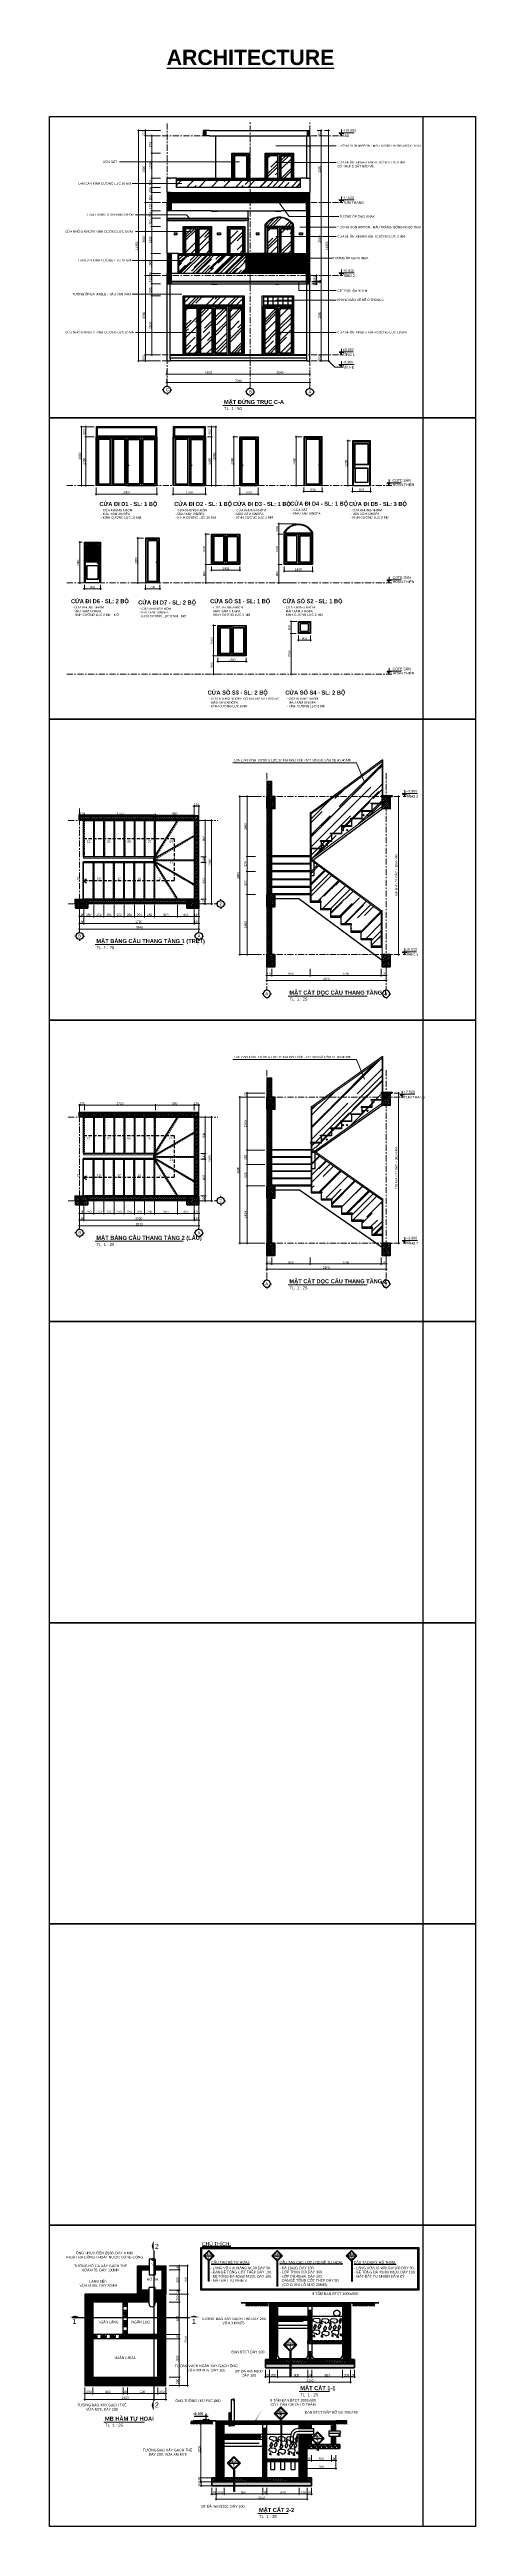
# Model space of a CAD drawing. Header units: millimetres. Extents: x 0 to 84000, y -29700 to 363007.
# Drawn here: x 42000 to 84000, y 0 to 244207 of the extents above; entities that cross this region are included whole.
import ezdxf

# ---------------------------------------------------------------- set-up
doc = ezdxf.new("R2010")
doc.units = ezdxf.units.MM
for name, pattern in [('DASHED', [19.05, 12.7, -6.35]), ('Grid Line', [10.5, 6, -1.5, 1.5, -1.5]), ('PVI-DASH', [3.8, 2.5, -1.3])]:
    doc.linetypes.add(name, pattern=pattern)
for name, color, linetype, lineweight in [('- Arc', 2, 'Continuous', 25), ('- Blur line', 8, 'Continuous', 13), ('- Border', 7, 'Continuous', 25), ('- Color 251', 251, 'Continuous', 13), ('- Column', 1, 'Continuous', 50), ('- Dash', 2, 'DASHED', 25), ('- Dims', 8, 'Continuous', 13), ('- Hatch', 251, 'Continuous', 13), ('- Note', 9, 'Continuous', 13), ('- Symbol', 30, 'Continuous', 25), ('- Text', 255, 'Continuous', 25), ('- Text thin', 3, 'Continuous', 25), ('- Wall', 1, 'Continuous', 50), ('A-ANNO-DIMS', 211, 'Continuous', 13), ('A-Door', 153, 'Continuous', 25), ('A-FLOR-LEVL', 51, 'Continuous', 13), ('A-GLAZ', 151, 'Continuous', 18), ('G-ANNO-TTLB', 6, 'Continuous', 13), ('HACTH', 250, 'Continuous', 0), ('S-GRID', 1, 'Continuous', 13), ('S-GRID-IDEN', 1, 'Continuous', 25), ('S-Text', 3, 'Continuous', 25)]:
    doc.layers.add(name, color=color, linetype=linetype, lineweight=lineweight)
doc.layers.add('G-ANNO-NPLT', color=191, linetype='Continuous', plot=False)
doc.styles.add('Arial', font='arial.ttf')
doc.styles.add('Arial_1', font='arial.ttf', dxfattribs={"width": 0.8, "height": 125})
doc.styles.add('Arial_2', font='arial.ttf', dxfattribs={"width": 0.8, "height": 125})
doc.styles.add('Arial_4', font='arial.ttf', dxfattribs={"width": 0.8, "height": 3})
doc.styles.add('Arial_B_4', font='arialbd.ttf', dxfattribs={"width": 0.8, "height": 4})
doc.styles.add('B-Arial', font='arialbd.ttf')
doc.styles.add('R-Arial', font='arial.ttf')
doc.styles.add('Text 2.5', font='arial.ttf', dxfattribs={"width": 0.8, "height": 2.5})
doc.styles.add('TEXT1', font='VHELVEN.TTF', dxfattribs={"width": 0.7})
doc.dimstyles.new('SC-25-100', dxfattribs={"dimtxt": 220, "dimasz": 100, "dimexe": 100, "dimexo": 200, "dimgap": 50, "dimtad": 1, "dimdec": 0, "dimlfac": 0.25, "dimzin": 0, "dimdsep": 46, "dimtxsty": 'R-Arial', "dimblk": 'ARCHTICK', "dimcen": 0.5, "dimdle": 100, "dimclrd": 256, "dimclre": 256, "dimclrt": 4, "dimadec": 0, "dimazin": 0, "dimtfac": 1, "dimtdec": 0, "dimtix": 1, "dimtmove": 0, "dimatfit": 3, "dimfxl": 1, "dimtolj": 1, "dimtzin": 0, "dimlwd": -1, "dimlwe": -1, "dimarcsym": 0})
doc.dimstyles.new('SC-50-100', dxfattribs={"dimtxt": 220, "dimasz": 100, "dimexe": 100, "dimexo": 200, "dimgap": 60, "dimtad": 1, "dimdec": 0, "dimlfac": 0.5, "dimzin": 0, "dimdsep": 46, "dimtxsty": 'R-Arial', "dimblk": 'ARCHTICK', "dimcen": 0.5, "dimdle": 100, "dimclrd": 256, "dimclre": 256, "dimclrt": 4, "dimadec": 0, "dimazin": 0, "dimtfac": 1, "dimtdec": 0, "dimtix": 1, "dimtmove": 0, "dimatfit": 3, "dimfxl": 1, "dimtolj": 1, "dimtzin": 0, "dimlwd": -1, "dimlwe": -1, "dimarcsym": 0})
pattern_1 = [(45, (-11683.666, 127780.58), (-44.194174, 44.194174), [])]
pattern_2 = [(45, (-29731.53, 147954.985), (-44.194174, 44.194174), [])]
pattern_3 = [(228.0128, (758026.773, -755016.827), (-3999.9991161, -4500.0006708), [67.268, -6659.544]), (184.9697, (757981.773, -755066.827), (6000.00052576, 499.9956535), [115.434, -11427.9625]), (132.5104, (757866.773, -755076.827), (4999.9953592, -5500.0043369), [81.394, -8058.016]), (267.2737, (757671.773, -755201.827), (499.99800886, 10000.0001475), [105.119, -10406.779]), (292.8337, (757666.773, -755306.827), (-2500.0049527, 5999.9982059), [103.0775, -10204.6865]), (357.2737, (757706.773, -755401.827), (-10000.0001475, 499.99800886), [105.119, -10406.779]), (37.6942, (757811.773, -755406.827), (-6500.0036728, -4999.99520258), [139.0145, -13762.4245]), (72.2553, (757921.773, -755321.827), (3500.00538135, 10999.99811562), [131.244, -12993.1605]), (121.4296, (757961.773, -755196.827), (-4000.0041171, 6499.99751825), [105.475, -10442.0365]), (175.2364, (757906.773, -755106.827), (5500.0004732, -499.9957663), [120.416, -5900.3815]), (222.3974, (757786.773, -755096.827), (-6000.00367554, -5499.996041), [155.724, -15416.6875]), (138.8141, (758166.773, -755206.827), (-3500.0014734, 2999.9986567), [53.1505, -5261.922]), (171.4692, (758126.773, -755171.827), (6499.9991424, -1000.003955), [101.1185, -10010.7555]), (225, (758026.77, -755156.83), (-2e-11, -500.00015), [70.7105, -636.396]), (203.1986, (757991.77, -755096.827), (2499.9998653, 1000.0006626), [38.079, -3769.8075]), (291.8014, (757956.77, -755111.83), (-499.999955, 1500.0001365), [53.8515, -2638.731]), (30.9638, (757976.77, -755161.83), (1499.999011, 1000.001242), [87.4645, -2828.0115]), (161.5651, (758051.77, -755116.83), (1000.000217, -499.999202), [63.2455, -1517.8935]), (16.3895, (757666.773, -755111.827), (5000.0010992, 1499.9963549), [88.6, -8771.4225]), (70.3462, (757751.773, -755086.827), (-1999.9976237, -5500.0010678), [74.3305, -7358.704]), (293.1986, (758051.77, -755016.827), (-1000.0006626, 2499.9998653), [76.1575, -3731.729]), (343.6105, (758081.773, -755086.827), (-5000.0010992, 1499.9963549), [88.6, -8771.4225]), (339.444, (757666.77, -755421.827), (-2500.0009223, 999.9979982), [85.44, -4186.562]), (294.7751, (757746.773, -755451.827), (-2499.9960946, 5500.0017109), [71.589, -7087.3215]), (66.8014, (758056.77, -755516.827), (1000.0006626, 2499.9998653), [76.1575, -3731.729]), (17.354, (758086.773, -755446.827), (-6500.00100955, -1999.9972511), [83.8155, -8297.712]), (69.444, (757811.77, -755516.827), (-999.9979982, -2500.0009223), [42.72, -4229.282]), (101.3099, (758026.77, -755516.83), (-499.998816, 2000.000376), [25.495, -2524.0145]), (165.9638, (758021.77, -755491.83), (1500.000273, -499.999029), [103.0775, -1958.475]), (186.009, (757921.773, -755466.827), (4999.99987545, 499.99965874), [95.525, -9456.9615]), (303.6901, (757976.77, -755206.83), (-500.000667, 999.999779), [72.111, -1730.6645]), (353.1572, (758016.773, -755266.827), (8499.99968274, -1000.00399896), [125.897, -12463.7815]), (60.9454, (758141.773, -755281.827), (-2000.0000136, -3500.0001923), [51.478, -5096.337]), (90, (758166.77, -755236.83), (-500, 500), [30, -470]), (120.2564, (757911.773, -755451.827), (1999.9974434, -3500.0012279), [69.462, -6876.76]), (48.0128, (757876.773, -755391.827), (3999.9991161, 4500.0006708), [134.536, -6592.276]), (360, (757966.77, -755291.83), (500, 500), [130, -370]), (325.3048, (758096.773, -755291.827), (-4999.9971295, 3500.0043048), [79.057, -7826.637]), (254.0546, (758161.77, -755336.827), (-499.9999446, -2000.0000633), [72.801, -3567.254]), (207.646, (758141.773, -755406.827), (-9499.9979036, -5000.0038566), [118.5325, -11734.737]), (175.4261, (758036.773, -755461.827), (-6500.00027916, 499.99740058), [125.3995, -12414.537])]
pattern_4 = [(45, (-155658.54, 74138.18), (-132.58252, 132.58252), []), (45, (-155570.15, 74138.18), (-132.58252, 132.58252), [])]
pattern_5 = [(45, (-130483.67, 85780.58), (-132.58252, 132.58252), []), (45, (-130395.28, 85780.58), (-132.58252, 132.58252), [])]
pattern_6 = [(50, (-130483.67, 85780.58), (358.6301, -31.37607), [37.5, -412.5]), (355, (-130483.67, 85780.58), (-69.37567, 376.09607), [30, -330]), (100.4514, (-130453.78, 85777.97), (289.2547, 344.71977), [31.8701, -350.57106]), (46.1842, (-130483.67, 85880.6), (533.6205, -82.7595), [56.25, -618.75]), (96.6356, (-130439.2, 85873.7), (467.3314, 487.0589), [47.8051, -525.8565]), (351.1842, (-130483.67, 85880.6), (467.331, 487.0593), [45, -495]), (21, (-130433.67, 85855.58), (298.45353, -201.30945), [37.5, -412.5]), (326, (-130433.67, 85855.58), (121.65767, 362.575), [30, -330]), (71.4514, (-130408.8, 85838.8), (420.1113, 161.26525), [31.8701, -350.57106]), (37.5, (-130483.67, 85780.58), (6.07993, 166.44693), [0, -326, 0, -335, 0, -331.25]), (7.5, (-130483.67, 85780.58), (131.53477, 197.20586), [0, -191, 0, -318.5, 0, -126.25]), (327.5, (-130595.17, 85780.58), (266.91122, -11.27744), [0, -125, 0, -390, 0, -517.5]), (317.5, (-130645.17, 85780.58), (291.59308, 50.0525), [0, -162.5, 0, -259, 0, -367.5])]
pattern_7 = [(50, (-155658.54, 74138.18), (358.6301, -31.37607), [37.5, -412.5]), (355, (-155658.54, 74138.2), (-69.37567, 376.09607), [30, -330]), (100.4514, (-155628.65, 74135.57), (289.2547, 344.71977), [31.8701, -350.57106]), (46.1842, (-155658.54, 74238.2), (533.6205, -82.7595), [56.25, -618.75]), (96.6356, (-155614.07, 74231.3), (467.3314, 487.0589), [47.8051, -525.8565]), (351.1842, (-155658.54, 74238.2), (467.331, 487.0593), [45, -495]), (21, (-155608.54, 74213.18), (298.45353, -201.30945), [37.5, -412.5]), (326, (-155608.54, 74213.2), (121.65767, 362.575), [30, -330]), (71.4514, (-155583.67, 74196.4), (420.1113, 161.26525), [31.8701, -350.57106]), (37.5, (-155658.54, 74138.18), (6.07993, 166.44693), [0, -326, 0, -335, 0, -331.25]), (7.5, (-155658.54, 74138.18), (131.53477, 197.20586), [0, -191, 0, -318.5, 0, -126.25]), (327.5, (-155770.04, 74138.18), (266.91122, -11.277436), [0, -125, 0, -390, 0, -517.5]), (317.5, (-155820.04, 74138.18), (291.59308, 50.0525), [0, -162.5, 0, -259, 0, -367.5])]
pattern_8 = [(45, (68680.72, 35707.02), (-44.19417, 44.19417), [])]

# ---------------------------------------------------------------- blocks, each defined once
blk = doc.blocks.new('Grid - Gird_A3-A4-1669209-CD_MẶT ĐỨNG TRỤC C-A')
at = {"layer": 'S-GRID-IDEN'}
for p, q in [((-3695, -1727), (-3755, -1727)), ((-3520, -1552), (-3520, -1492)), ((-3520, -1902), (-3520, -1962)), ((-3345, -1727), (-3285, -1727))]:
    blk.add_line(p, q, dxfattribs=at)
blk.add_circle((-3520, -1727), 175, dxfattribs=at)
blk = doc.blocks.new('Level - PVI_Level Head-1669212-CD_MẶT ĐỨNG TRỤC C-A')
at = {"layer": 'A-FLOR-LEVL'}
blk.add_hatch(color=256, dxfattribs=at).paths.add_polyline_path([(5080, -618), (4960, -508), (5080, -508)])
for p, q in [((4954, -478), (5704, -478)), ((4960, -508), (5200, -508)), ((5005, -618), (5155, -618)), ((5080, -618), (5080, -318))]:
    blk.add_line(p, q, dxfattribs=at)
blk = doc.blocks.new('Level - PVI_Level Head _0-1961362-CD_MẶT ĐỨNG TRỤC C-A')
at = {"layer": 'A-FLOR-LEVL'}
blk.add_hatch(color=256, dxfattribs=at).paths.add_polyline_path([(5080, 0), (4960, 110), (5080, 110)])
for p, q in [((4960, 110), (5200, 110)), ((4963, 140), (5663, 140)), ((5005, 0), (5155, 0)), ((5080, 0), (5080, 300))]:
    blk.add_line(p, q, dxfattribs=at)
blk = doc.blocks.new('_ArchTick')
at = {"color": 0, "linetype": 'ByBlock', "const_width": 0.15}
blk.add_lwpolyline([(-0.5, -0.5), (0.5, 0.5)], dxfattribs=at)
blk = doc.blocks.new('*D262')
at = {"layer": 'A-ANNO-DIMS', "transparency": 16777216}
for p, q in [((68396, 236214), (68896, 236214)), ((69196, 235714), (68696, 235714)), ((68796, 236214), (68796, 236314)), ((68796, 236214), (68796, 235714)), ((68796, 235714), (68796, 235614))]:
    blk.add_line(p, q, dxfattribs=at)
at = {"layer": 'Defpoints', "color": 0, "transparency": 16777216}
for p in [(68196, 236214), (68796, 235714), (69396, 235714)]:
    blk.add_point(p, dxfattribs=at)
at = {"layer": 'A-ANNO-DIMS', "transparency": 16777216, "xscale": 100, "yscale": 100, "zscale": 100}
for p, rotation in [((68796, 236214), 270), ((68796, 235714), 90)]:
    blk.add_blockref('_ArchTick', p, dxfattribs=dict(at, rotation=rotation))
at = {"layer": 'A-ANNO-DIMS', "color": 4, "transparency": 16777216, "insert": (68624, 235964), "char_height": 220, "width": 0.904, "attachment_point": 5, "rotation": 90, "style": 'R-Arial'}
blk.add_mtext('\\A1;250', dxfattribs=at)
blk = doc.blocks.new('*D263')
at = {"layer": 'A-ANNO-DIMS', "transparency": 16777216}
for p, q in [((69196, 235714), (68696, 235714)), ((68796, 235814), (68796, 229014)), ((69196, 229114), (68696, 229114))]:
    blk.add_line(p, q, dxfattribs=at)
at = {"layer": 'Defpoints', "color": 0, "transparency": 16777216}
for p in [(69396, 235714), (68796, 229114), (69396, 229114)]:
    blk.add_point(p, dxfattribs=at)
at = {"layer": 'A-ANNO-DIMS', "transparency": 16777216, "xscale": 100, "yscale": 100, "zscale": 100}
for p, rotation in [((68796, 235714), 90), ((68796, 229114), 270)]:
    blk.add_blockref('_ArchTick', p, dxfattribs=dict(at, rotation=rotation))
at = {"layer": 'A-ANNO-DIMS', "color": 4, "transparency": 16777216, "insert": (68624, 232414), "char_height": 220, "width": 1.21, "attachment_point": 5, "rotation": 90, "style": 'R-Arial'}
blk.add_mtext('\\A1;3300', dxfattribs=at)
blk = doc.blocks.new('*D264')
at = {"layer": 'A-ANNO-DIMS', "transparency": 16777216}
for p, q in [((69196, 229114), (68696, 229114)), ((68796, 229214), (68796, 221814)), ((69196, 221914), (68696, 221914))]:
    blk.add_line(p, q, dxfattribs=at)
at = {"layer": 'Defpoints', "color": 0, "transparency": 16777216}
for p in [(69396, 229114), (68796, 221914), (69396, 221914)]:
    blk.add_point(p, dxfattribs=at)
at = {"layer": 'A-ANNO-DIMS', "transparency": 16777216, "xscale": 100, "yscale": 100, "zscale": 100}
for p, rotation in [((68796, 229114), 90), ((68796, 221914), 270)]:
    blk.add_blockref('_ArchTick', p, dxfattribs=dict(at, rotation=rotation))
at = {"layer": 'A-ANNO-DIMS', "color": 4, "transparency": 16777216, "insert": (68624, 225514), "char_height": 220, "width": 1.21, "attachment_point": 5, "rotation": 90, "style": 'R-Arial'}
blk.add_mtext('\\A1;3600', dxfattribs=at)
blk = doc.blocks.new('*D265')
at = {"layer": 'A-ANNO-DIMS', "transparency": 16777216}
for p, q in [((69196, 221914), (68696, 221914)), ((68796, 222014), (68796, 214014)), ((69196, 214114), (68696, 214114))]:
    blk.add_line(p, q, dxfattribs=at)
at = {"layer": 'Defpoints', "color": 0, "transparency": 16777216}
for p in [(69396, 221914), (68796, 214114), (69396, 214114)]:
    blk.add_point(p, dxfattribs=at)
at = {"layer": 'A-ANNO-DIMS', "transparency": 16777216, "xscale": 100, "yscale": 100, "zscale": 100}
for p, rotation in [((68796, 221914), 90), ((68796, 214114), 270)]:
    blk.add_blockref('_ArchTick', p, dxfattribs=dict(at, rotation=rotation))
at = {"layer": 'A-ANNO-DIMS', "color": 4, "transparency": 16777216, "insert": (68624, 218014), "char_height": 220, "width": 1.21, "attachment_point": 5, "rotation": 90, "style": 'R-Arial'}
blk.add_mtext('\\A1;3900', dxfattribs=at)
blk = doc.blocks.new('*D266')
at = {"layer": 'A-ANNO-DIMS', "transparency": 16777216}
for p, q in [((69196, 214114), (68696, 214114)), ((69196, 213514), (68696, 213514)), ((68796, 214114), (68796, 214214)), ((68796, 214114), (68796, 213514)), ((68796, 213514), (68796, 213414))]:
    blk.add_line(p, q, dxfattribs=at)
at = {"layer": 'Defpoints', "color": 0, "transparency": 16777216}
for p in [(68796, 213514), (69396, 214114), (69396, 213514)]:
    blk.add_point(p, dxfattribs=at)
at = {"layer": 'A-ANNO-DIMS', "transparency": 16777216, "xscale": 100, "yscale": 100, "zscale": 100}
for p, rotation in [((68796, 214114), 270), ((68796, 213514), 90)]:
    blk.add_blockref('_ArchTick', p, dxfattribs=dict(at, rotation=rotation))
at = {"layer": 'A-ANNO-DIMS', "color": 4, "transparency": 16777216, "insert": (68624, 213814), "char_height": 220, "width": 0.904, "attachment_point": 5, "rotation": 90, "style": 'R-Arial'}
blk.add_mtext('\\A1;300', dxfattribs=at)
blk = doc.blocks.new('*D267')
at = {"layer": 'A-ANNO-DIMS', "transparency": 16777216}
for p, q in [((52953, 236214), (51367, 236214)), ((52953, 235714), (51367, 235714)), ((51467, 236214), (51467, 236314)), ((51467, 236214), (51467, 235714)), ((51467, 235714), (51467, 235614))]:
    blk.add_line(p, q, dxfattribs=at)
at = {"layer": 'Defpoints', "color": 0, "transparency": 16777216}
for p in [(51467, 235714), (53153, 236214), (53153, 235714)]:
    blk.add_point(p, dxfattribs=at)
at = {"layer": 'A-ANNO-DIMS', "transparency": 16777216, "xscale": 100, "yscale": 100, "zscale": 100}
for p, rotation in [((51467, 236214), 270), ((51467, 235714), 90)]:
    blk.add_blockref('_ArchTick', p, dxfattribs=dict(at, rotation=rotation))
at = {"layer": 'A-ANNO-DIMS', "color": 4, "transparency": 16777216, "insert": (51294, 235964), "char_height": 220, "width": 0.904, "attachment_point": 5, "rotation": 90, "style": 'R-Arial'}
blk.add_mtext('\\A1;250', dxfattribs=at)
blk = doc.blocks.new('*D268')
at = {"layer": 'A-ANNO-DIMS', "transparency": 16777216}
for p, q in [((52953, 235714), (51367, 235714)), ((51467, 235814), (51467, 229014)), ((52953, 229114), (51367, 229114))]:
    blk.add_line(p, q, dxfattribs=at)
at = {"layer": 'Defpoints', "color": 0, "transparency": 16777216}
for p in [(53153, 235714), (51467, 229114), (53153, 229114)]:
    blk.add_point(p, dxfattribs=at)
at = {"layer": 'A-ANNO-DIMS', "transparency": 16777216, "xscale": 100, "yscale": 100, "zscale": 100}
for p, rotation in [((51467, 235714), 90), ((51467, 229114), 270)]:
    blk.add_blockref('_ArchTick', p, dxfattribs=dict(at, rotation=rotation))
at = {"layer": 'A-ANNO-DIMS', "color": 4, "transparency": 16777216, "insert": (51294, 232414), "char_height": 220, "width": 1.21, "attachment_point": 5, "rotation": 90, "style": 'R-Arial'}
blk.add_mtext('\\A1;3300', dxfattribs=at)
blk = doc.blocks.new('*D269')
at = {"layer": 'A-ANNO-DIMS', "transparency": 16777216}
for p, q in [((52953, 229114), (51367, 229114)), ((51467, 229214), (51467, 221814)), ((52953, 221914), (51367, 221914))]:
    blk.add_line(p, q, dxfattribs=at)
at = {"layer": 'Defpoints', "color": 0, "transparency": 16777216}
for p in [(53153, 229114), (51467, 221914), (53153, 221914)]:
    blk.add_point(p, dxfattribs=at)
at = {"layer": 'A-ANNO-DIMS', "transparency": 16777216, "xscale": 100, "yscale": 100, "zscale": 100}
for p, rotation in [((51467, 229114), 90), ((51467, 221914), 270)]:
    blk.add_blockref('_ArchTick', p, dxfattribs=dict(at, rotation=rotation))
at = {"layer": 'A-ANNO-DIMS', "color": 4, "transparency": 16777216, "insert": (51294, 225514), "char_height": 220, "width": 1.21, "attachment_point": 5, "rotation": 90, "style": 'R-Arial'}
blk.add_mtext('\\A1;3600', dxfattribs=at)
blk = doc.blocks.new('*D270')
at = {"layer": 'A-ANNO-DIMS', "transparency": 16777216}
for p, q in [((52953, 221914), (51367, 221914)), ((51467, 222014), (51467, 214014)), ((52953, 214114), (51367, 214114))]:
    blk.add_line(p, q, dxfattribs=at)
at = {"layer": 'Defpoints', "color": 0, "transparency": 16777216}
for p in [(53153, 221914), (51467, 214114), (53153, 214114)]:
    blk.add_point(p, dxfattribs=at)
at = {"layer": 'A-ANNO-DIMS', "transparency": 16777216, "xscale": 100, "yscale": 100, "zscale": 100}
for p, rotation in [((51467, 221914), 90), ((51467, 214114), 270)]:
    blk.add_blockref('_ArchTick', p, dxfattribs=dict(at, rotation=rotation))
at = {"layer": 'A-ANNO-DIMS', "color": 4, "transparency": 16777216, "insert": (51294, 218014), "char_height": 220, "width": 1.21, "attachment_point": 5, "rotation": 90, "style": 'R-Arial'}
blk.add_mtext('\\A1;3900', dxfattribs=at)
blk = doc.blocks.new('*D271')
at = {"layer": 'A-ANNO-DIMS', "transparency": 16777216}
for p, q in [((52953, 214114), (51367, 214114)), ((52953, 213514), (51367, 213514)), ((51467, 214114), (51467, 214214)), ((51467, 214114), (51467, 213514)), ((51467, 213514), (51467, 213414))]:
    blk.add_line(p, q, dxfattribs=at)
at = {"layer": 'Defpoints', "color": 0, "transparency": 16777216}
for p in [(51467, 213514), (53153, 214114), (53153, 213514)]:
    blk.add_point(p, dxfattribs=at)
at = {"layer": 'A-ANNO-DIMS', "transparency": 16777216, "xscale": 100, "yscale": 100, "zscale": 100}
for p, rotation in [((51467, 214114), 270), ((51467, 213514), 90)]:
    blk.add_blockref('_ArchTick', p, dxfattribs=dict(at, rotation=rotation))
at = {"layer": 'A-ANNO-DIMS', "color": 4, "transparency": 16777216, "insert": (51294, 213814), "char_height": 220, "width": 0.904, "attachment_point": 5, "rotation": 90, "style": 'R-Arial'}
blk.add_mtext('\\A1;300', dxfattribs=at)
blk = doc.blocks.new('*D272')
at = {"layer": 'A-ANNO-DIMS', "transparency": 16777216}
for p, q in [((53583, 212617), (53583, 212117)), ((61783, 212617), (61783, 212117)), ((53483, 212217), (61883, 212217))]:
    blk.add_line(p, q, dxfattribs=at)
at = {"layer": 'Defpoints', "color": 0, "transparency": 16777216}
for p in [(53583, 212817), (61783, 212817), (61783, 212217)]:
    blk.add_point(p, dxfattribs=at)
at = {"layer": 'A-ANNO-DIMS', "transparency": 16777216, "xscale": 100, "yscale": 100, "zscale": 100, "rotation": 180}
blk.add_blockref('_ArchTick', (53583, 212217), dxfattribs=at)
at = {"layer": 'A-ANNO-DIMS', "transparency": 16777216, "xscale": 100, "yscale": 100, "zscale": 100}
blk.add_blockref('_ArchTick', (61783, 212217), dxfattribs=at)
at = {"layer": 'A-ANNO-DIMS', "color": 4, "transparency": 16777216, "insert": (57683, 212390), "char_height": 220, "width": 1.21, "attachment_point": 5, "style": 'R-Arial'}
blk.add_mtext('\\A1;4100', dxfattribs=at)
blk = doc.blocks.new('*D273')
at = {"layer": 'A-ANNO-DIMS', "transparency": 16777216}
for p, q in [((61783, 212617), (61783, 212117)), ((67663, 212617), (67663, 212117)), ((61683, 212217), (67763, 212217))]:
    blk.add_line(p, q, dxfattribs=at)
at = {"layer": 'Defpoints', "color": 0, "transparency": 16777216}
for p in [(61783, 212817), (67663, 212817), (67663, 212217)]:
    blk.add_point(p, dxfattribs=at)
at = {"layer": 'A-ANNO-DIMS', "transparency": 16777216, "xscale": 100, "yscale": 100, "zscale": 100, "rotation": 180}
blk.add_blockref('_ArchTick', (61783, 212217), dxfattribs=at)
at = {"layer": 'A-ANNO-DIMS', "transparency": 16777216, "xscale": 100, "yscale": 100, "zscale": 100}
blk.add_blockref('_ArchTick', (67663, 212217), dxfattribs=at)
at = {"layer": 'A-ANNO-DIMS', "color": 4, "transparency": 16777216, "insert": (64723, 212390), "char_height": 220, "width": 1.21, "attachment_point": 5, "style": 'R-Arial'}
blk.add_mtext('\\A1;2940', dxfattribs=at)
blk = doc.blocks.new('*D274')
at = {"layer": 'A-ANNO-DIMS', "transparency": 16777216}
for p, q in [((53483, 211374), (67763, 211374)), ((53583, 211774), (53583, 211274)), ((67663, 211774), (67663, 211274))]:
    blk.add_line(p, q, dxfattribs=at)
at = {"layer": 'Defpoints', "color": 0, "transparency": 16777216}
for p in [(53583, 211974), (67663, 211974), (67663, 211374)]:
    blk.add_point(p, dxfattribs=at)
at = {"layer": 'A-ANNO-DIMS', "transparency": 16777216, "xscale": 100, "yscale": 100, "zscale": 100, "rotation": 180}
blk.add_blockref('_ArchTick', (53583, 211374), dxfattribs=at)
at = {"layer": 'A-ANNO-DIMS', "transparency": 16777216, "xscale": 100, "yscale": 100, "zscale": 100}
blk.add_blockref('_ArchTick', (67663, 211374), dxfattribs=at)
at = {"layer": 'A-ANNO-DIMS', "color": 4, "transparency": 16777216, "insert": (60623, 211546), "char_height": 220, "width": 1.21, "attachment_point": 5, "style": 'R-Arial'}
blk.add_mtext('\\A1;7040', dxfattribs=at)
blk = doc.blocks.new('*D275')
at = {"layer": 'A-ANNO-DIMS', "transparency": 16777216}
for p, q in [((69118, 236214), (69618, 236214)), ((69518, 236314), (69518, 213414)), ((69118, 213514), (69618, 213514))]:
    blk.add_line(p, q, dxfattribs=at)
at = {"layer": 'Defpoints', "color": 0, "transparency": 16777216}
for p in [(68918, 236214), (68918, 213514), (69518, 213514)]:
    blk.add_point(p, dxfattribs=at)
at = {"layer": 'A-ANNO-DIMS', "transparency": 16777216, "xscale": 100, "yscale": 100, "zscale": 100}
for p, rotation in [((69518, 236214), 90), ((69518, 213514), 270)]:
    blk.add_blockref('_ArchTick', p, dxfattribs=dict(at, rotation=rotation))
at = {"layer": 'A-ANNO-DIMS', "color": 4, "transparency": 16777216, "insert": (69345, 224864), "char_height": 220, "width": 1.51, "attachment_point": 5, "rotation": 90, "style": 'R-Arial'}
blk.add_mtext('\\A1;11350', dxfattribs=at)
blk = doc.blocks.new('*D276')
at = {"layer": 'A-ANNO-DIMS', "transparency": 16777216}
for p, q in [((52953, 236214), (50675, 236214)), ((50775, 236314), (50775, 213414)), ((52953, 213514), (50675, 213514))]:
    blk.add_line(p, q, dxfattribs=at)
at = {"layer": 'Defpoints', "color": 0, "transparency": 16777216}
for p in [(53153, 236214), (50775, 213514), (53153, 213514)]:
    blk.add_point(p, dxfattribs=at)
at = {"layer": 'A-ANNO-DIMS', "transparency": 16777216, "xscale": 100, "yscale": 100, "zscale": 100}
for p, rotation in [((50775, 236214), 90), ((50775, 213514), 270)]:
    blk.add_blockref('_ArchTick', p, dxfattribs=dict(at, rotation=rotation))
at = {"layer": 'A-ANNO-DIMS', "color": 4, "transparency": 16777216, "insert": (50602, 224864), "char_height": 220, "width": 1.51, "attachment_point": 5, "rotation": 90, "style": 'R-Arial'}
blk.add_mtext('\\A1;11350', dxfattribs=at)
blk = doc.blocks.new('*D277')
at = {"layer": 'A-ANNO-DIMS', "transparency": 16777216}
for p, q in [((52953, 219914), (52001, 219914)), ((52101, 214014), (52101, 220014)), ((52953, 214114), (52001, 214114))]:
    blk.add_line(p, q, dxfattribs=at)
at = {"layer": 'Defpoints', "color": 0, "transparency": 16777216}
for p in [(52101, 219914), (53153, 219914), (53153, 214114)]:
    blk.add_point(p, dxfattribs=at)
at = {"layer": 'A-ANNO-DIMS', "transparency": 16777216, "xscale": 100, "yscale": 100, "zscale": 100}
for p, rotation in [((52101, 219914), 90), ((52101, 214114), 270)]:
    blk.add_blockref('_ArchTick', p, dxfattribs=dict(at, rotation=rotation))
at = {"layer": 'A-ANNO-DIMS', "color": 4, "transparency": 16777216, "insert": (51929, 217014), "char_height": 220, "attachment_point": 5, "rotation": 90, "style": 'R-Arial'}
blk.add_mtext('\\A1;2900', dxfattribs=at)
blk = doc.blocks.new('*D278')
at = {"layer": 'A-ANNO-DIMS', "transparency": 16777216}
for p, q in [((52953, 221094), (52001, 221094)), ((52953, 219914), (52001, 219914)), ((52101, 219814), (52101, 221194))]:
    blk.add_line(p, q, dxfattribs=at)
at = {"layer": 'Defpoints', "color": 0, "transparency": 16777216}
for p in [(52101, 221094), (53153, 221094), (53153, 219914)]:
    blk.add_point(p, dxfattribs=at)
at = {"layer": 'A-ANNO-DIMS', "transparency": 16777216, "xscale": 100, "yscale": 100, "zscale": 100}
for p, rotation in [((52101, 221094), 90), ((52101, 219914), 270)]:
    blk.add_blockref('_ArchTick', p, dxfattribs=dict(at, rotation=rotation))
at = {"layer": 'A-ANNO-DIMS', "color": 4, "transparency": 16777216, "insert": (51929, 220504), "char_height": 220, "attachment_point": 5, "rotation": 90, "style": 'R-Arial'}
blk.add_mtext('\\A1;590', dxfattribs=at)
blk = doc.blocks.new('*D279')
at = {"layer": 'A-ANNO-DIMS', "transparency": 16777216}
for p, q in [((52953, 221914), (52001, 221914)), ((52953, 221094), (52001, 221094)), ((52101, 220994), (52101, 222014))]:
    blk.add_line(p, q, dxfattribs=at)
at = {"layer": 'Defpoints', "color": 0, "transparency": 16777216}
for p in [(52101, 221914), (53153, 221914), (53153, 221094)]:
    blk.add_point(p, dxfattribs=at)
at = {"layer": 'A-ANNO-DIMS', "transparency": 16777216, "xscale": 100, "yscale": 100, "zscale": 100}
for p, rotation in [((52101, 221914), 90), ((52101, 221094), 270)]:
    blk.add_blockref('_ArchTick', p, dxfattribs=dict(at, rotation=rotation))
at = {"layer": 'A-ANNO-DIMS', "color": 4, "transparency": 16777216, "insert": (51929, 221504), "char_height": 220, "attachment_point": 5, "rotation": 90, "style": 'R-Arial'}
blk.add_mtext('\\A1;410', dxfattribs=at)
blk = doc.blocks.new('*D280')
at = {"layer": 'A-ANNO-DIMS', "transparency": 16777216}
for p, q in [((52953, 222114), (52001, 222114)), ((52953, 221914), (52001, 221914)), ((52101, 222114), (52101, 222214)), ((52101, 221914), (52101, 222114)), ((52101, 221914), (52101, 221814))]:
    blk.add_line(p, q, dxfattribs=at)
at = {"layer": 'Defpoints', "color": 0, "transparency": 16777216}
for p in [(52101, 222114), (53153, 222114), (53153, 221914)]:
    blk.add_point(p, dxfattribs=at)
at = {"layer": 'A-ANNO-DIMS', "transparency": 16777216, "xscale": 100, "yscale": 100, "zscale": 100}
for p, rotation in [((52101, 222114), 270), ((52101, 221914), 90)]:
    blk.add_blockref('_ArchTick', p, dxfattribs=dict(at, rotation=rotation))
at = {"layer": 'A-ANNO-DIMS', "color": 4, "transparency": 16777216, "insert": (51929, 222014), "char_height": 220, "attachment_point": 5, "rotation": 90, "style": 'R-Arial'}
blk.add_mtext('\\A1;100', dxfattribs=at)
blk = doc.blocks.new('*D281')
at = {"layer": 'A-ANNO-DIMS', "transparency": 16777216}
for p, q in [((52953, 224114), (52001, 224114)), ((52101, 222014), (52101, 224214)), ((52953, 222114), (52001, 222114))]:
    blk.add_line(p, q, dxfattribs=at)
at = {"layer": 'Defpoints', "color": 0, "transparency": 16777216}
for p in [(52101, 224114), (53153, 224114), (53153, 222114)]:
    blk.add_point(p, dxfattribs=at)
at = {"layer": 'A-ANNO-DIMS', "transparency": 16777216, "xscale": 100, "yscale": 100, "zscale": 100}
for p, rotation in [((52101, 224114), 90), ((52101, 222114), 270)]:
    blk.add_blockref('_ArchTick', p, dxfattribs=dict(at, rotation=rotation))
at = {"layer": 'A-ANNO-DIMS', "color": 4, "transparency": 16777216, "insert": (51929, 223114), "char_height": 220, "attachment_point": 5, "rotation": 90, "style": 'R-Arial'}
blk.add_mtext('\\A1;1000', dxfattribs=at)
blk = doc.blocks.new('*D282')
at = {"layer": 'A-ANNO-DIMS', "transparency": 16777216}
for p, q in [((52953, 226774), (52001, 226774)), ((52101, 224014), (52101, 226874)), ((52953, 224114), (52001, 224114))]:
    blk.add_line(p, q, dxfattribs=at)
at = {"layer": 'Defpoints', "color": 0, "transparency": 16777216}
for p in [(52101, 226774), (53153, 226774), (53153, 224114)]:
    blk.add_point(p, dxfattribs=at)
at = {"layer": 'A-ANNO-DIMS', "transparency": 16777216, "xscale": 100, "yscale": 100, "zscale": 100}
for p, rotation in [((52101, 226774), 90), ((52101, 224114), 270)]:
    blk.add_blockref('_ArchTick', p, dxfattribs=dict(at, rotation=rotation))
at = {"layer": 'A-ANNO-DIMS', "color": 4, "transparency": 16777216, "insert": (51929, 225444), "char_height": 220, "attachment_point": 5, "rotation": 90, "style": 'R-Arial'}
blk.add_mtext('\\A1;1330', dxfattribs=at)
blk = doc.blocks.new('*D283')
at = {"layer": 'A-ANNO-DIMS', "transparency": 16777216}
for p, q in [((52953, 227594), (52001, 227594)), ((52101, 226674), (52101, 227694)), ((52953, 226774), (52001, 226774))]:
    blk.add_line(p, q, dxfattribs=at)
at = {"layer": 'Defpoints', "color": 0, "transparency": 16777216}
for p in [(52101, 227594), (53153, 227594), (53153, 226774)]:
    blk.add_point(p, dxfattribs=at)
at = {"layer": 'A-ANNO-DIMS', "transparency": 16777216, "xscale": 100, "yscale": 100, "zscale": 100}
for p, rotation in [((52101, 227594), 90), ((52101, 226774), 270)]:
    blk.add_blockref('_ArchTick', p, dxfattribs=dict(at, rotation=rotation))
at = {"layer": 'A-ANNO-DIMS', "color": 4, "transparency": 16777216, "insert": (51929, 227184), "char_height": 220, "attachment_point": 5, "rotation": 90, "style": 'R-Arial'}
blk.add_mtext('\\A1;410', dxfattribs=at)
blk = doc.blocks.new('*D284')
at = {"layer": 'A-ANNO-DIMS', "transparency": 16777216}
for p, q in [((52953, 228294), (52001, 228294)), ((52953, 227594), (52001, 227594)), ((52101, 227494), (52101, 228394))]:
    blk.add_line(p, q, dxfattribs=at)
at = {"layer": 'Defpoints', "color": 0, "transparency": 16777216}
for p in [(52101, 228294), (53153, 228294), (53153, 227594)]:
    blk.add_point(p, dxfattribs=at)
at = {"layer": 'A-ANNO-DIMS', "transparency": 16777216, "xscale": 100, "yscale": 100, "zscale": 100}
for p, rotation in [((52101, 228294), 90), ((52101, 227594), 270)]:
    blk.add_blockref('_ArchTick', p, dxfattribs=dict(at, rotation=rotation))
at = {"layer": 'A-ANNO-DIMS', "color": 4, "transparency": 16777216, "insert": (51929, 227944), "char_height": 220, "attachment_point": 5, "rotation": 90, "style": 'R-Arial'}
blk.add_mtext('\\A1;350', dxfattribs=at)
blk = doc.blocks.new('*D285')
at = {"layer": 'A-ANNO-DIMS', "transparency": 16777216}
for p, q in [((52953, 229114), (52001, 229114)), ((52953, 228294), (52001, 228294)), ((52101, 228194), (52101, 229214))]:
    blk.add_line(p, q, dxfattribs=at)
at = {"layer": 'Defpoints', "color": 0, "transparency": 16777216}
for p in [(52101, 229114), (53153, 229114), (53153, 228294)]:
    blk.add_point(p, dxfattribs=at)
at = {"layer": 'A-ANNO-DIMS', "transparency": 16777216, "xscale": 100, "yscale": 100, "zscale": 100}
for p, rotation in [((52101, 229114), 90), ((52101, 228294), 270)]:
    blk.add_blockref('_ArchTick', p, dxfattribs=dict(at, rotation=rotation))
at = {"layer": 'A-ANNO-DIMS', "color": 4, "transparency": 16777216, "insert": (51929, 228704), "char_height": 220, "attachment_point": 5, "rotation": 90, "style": 'R-Arial'}
blk.add_mtext('\\A1;410', dxfattribs=at)
blk = doc.blocks.new('*D286')
at = {"layer": 'A-ANNO-DIMS', "transparency": 16777216}
for p, q in [((52953, 230114), (52001, 230114)), ((52101, 229014), (52101, 230214)), ((52953, 229114), (52001, 229114))]:
    blk.add_line(p, q, dxfattribs=at)
at = {"layer": 'Defpoints', "color": 0, "transparency": 16777216}
for p in [(52101, 230114), (53153, 230114), (53153, 229114)]:
    blk.add_point(p, dxfattribs=at)
at = {"layer": 'A-ANNO-DIMS', "transparency": 16777216, "xscale": 100, "yscale": 100, "zscale": 100}
for p, rotation in [((52101, 230114), 90), ((52101, 229114), 270)]:
    blk.add_blockref('_ArchTick', p, dxfattribs=dict(at, rotation=rotation))
at = {"layer": 'A-ANNO-DIMS', "color": 4, "transparency": 16777216, "insert": (51929, 229614), "char_height": 220, "attachment_point": 5, "rotation": 90, "style": 'R-Arial'}
blk.add_mtext('\\A1;500', dxfattribs=at)
blk = doc.blocks.new('*D287')
at = {"layer": 'A-ANNO-DIMS', "transparency": 16777216}
for p, q in [((52953, 230614), (52001, 230614)), ((52953, 230114), (52001, 230114)), ((52101, 230614), (52101, 230714)), ((52101, 230114), (52101, 230614)), ((52101, 230114), (52101, 230014))]:
    blk.add_line(p, q, dxfattribs=at)
at = {"layer": 'Defpoints', "color": 0, "transparency": 16777216}
for p in [(52101, 230614), (53153, 230614), (53153, 230114)]:
    blk.add_point(p, dxfattribs=at)
at = {"layer": 'A-ANNO-DIMS', "transparency": 16777216, "xscale": 100, "yscale": 100, "zscale": 100}
for p, rotation in [((52101, 230614), 270), ((52101, 230114), 90)]:
    blk.add_blockref('_ArchTick', p, dxfattribs=dict(at, rotation=rotation))
at = {"layer": 'A-ANNO-DIMS', "color": 4, "transparency": 16777216, "insert": (51929, 230364), "char_height": 220, "attachment_point": 5, "rotation": 90, "style": 'R-Arial'}
blk.add_mtext('\\A1;250', dxfattribs=at)
blk = doc.blocks.new('*D288')
at = {"layer": 'A-ANNO-DIMS', "transparency": 16777216}
for p, q in [((52953, 231514), (52001, 231514)), ((52953, 230614), (52001, 230614)), ((52101, 230514), (52101, 231614))]:
    blk.add_line(p, q, dxfattribs=at)
at = {"layer": 'Defpoints', "color": 0, "transparency": 16777216}
for p in [(52101, 231514), (53153, 231514), (53153, 230614)]:
    blk.add_point(p, dxfattribs=at)
at = {"layer": 'A-ANNO-DIMS', "transparency": 16777216, "xscale": 100, "yscale": 100, "zscale": 100}
for p, rotation in [((52101, 231514), 90), ((52101, 230614), 270)]:
    blk.add_blockref('_ArchTick', p, dxfattribs=dict(at, rotation=rotation))
at = {"layer": 'A-ANNO-DIMS', "color": 4, "transparency": 16777216, "insert": (51929, 231064), "char_height": 220, "attachment_point": 5, "rotation": 90, "style": 'R-Arial'}
blk.add_mtext('\\A1;450', dxfattribs=at)
blk = doc.blocks.new('*D289')
at = {"layer": 'A-ANNO-DIMS', "transparency": 16777216}
for p, q in [((52953, 233974), (52001, 233974)), ((52101, 231414), (52101, 234074)), ((52953, 231514), (52001, 231514))]:
    blk.add_line(p, q, dxfattribs=at)
at = {"layer": 'Defpoints', "color": 0, "transparency": 16777216}
for p in [(52101, 233974), (53153, 233974), (53153, 231514)]:
    blk.add_point(p, dxfattribs=at)
at = {"layer": 'A-ANNO-DIMS', "transparency": 16777216, "xscale": 100, "yscale": 100, "zscale": 100}
for p, rotation in [((52101, 233974), 90), ((52101, 231514), 270)]:
    blk.add_blockref('_ArchTick', p, dxfattribs=dict(at, rotation=rotation))
at = {"layer": 'A-ANNO-DIMS', "color": 4, "transparency": 16777216, "insert": (51929, 232744), "char_height": 220, "attachment_point": 5, "rotation": 90, "style": 'R-Arial'}
blk.add_mtext('\\A1;1230', dxfattribs=at)
blk = doc.blocks.new('*D290')
at = {"layer": 'A-ANNO-DIMS', "transparency": 16777216}
for p, q in [((52953, 235714), (52001, 235714)), ((52101, 233874), (52101, 235814)), ((52953, 233974), (52001, 233974))]:
    blk.add_line(p, q, dxfattribs=at)
at = {"layer": 'Defpoints', "color": 0, "transparency": 16777216}
for p in [(52101, 235714), (53153, 235714), (53153, 233974)]:
    blk.add_point(p, dxfattribs=at)
at = {"layer": 'A-ANNO-DIMS', "transparency": 16777216, "xscale": 100, "yscale": 100, "zscale": 100}
for p, rotation in [((52101, 235714), 90), ((52101, 233974), 270)]:
    blk.add_blockref('_ArchTick', p, dxfattribs=dict(at, rotation=rotation))
at = {"layer": 'A-ANNO-DIMS', "color": 4, "transparency": 16777216, "insert": (51929, 234844), "char_height": 220, "attachment_point": 5, "rotation": 90, "style": 'R-Arial'}
blk.add_mtext('\\A1;870', dxfattribs=at)
blk = doc.blocks.new('*D291')
at = {"layer": 'A-ANNO-DIMS', "transparency": 16777216}
for p, q in [((67863, 221294), (68429, 221294)), ((67863, 221094), (68429, 221094)), ((68329, 221294), (68329, 221394)), ((68329, 221094), (68329, 221294)), ((68329, 221094), (68329, 220994))]:
    blk.add_line(p, q, dxfattribs=at)
at = {"layer": 'Defpoints', "color": 0, "transparency": 16777216}
for p in [(67663, 221294), (67663, 221094), (68329, 221294)]:
    blk.add_point(p, dxfattribs=at)
at = {"layer": 'A-ANNO-DIMS', "transparency": 16777216, "xscale": 100, "yscale": 100, "zscale": 100}
for p, rotation in [((68329, 221294), 270), ((68329, 221094), 90)]:
    blk.add_blockref('_ArchTick', p, dxfattribs=dict(at, rotation=rotation))
at = {"layer": 'A-ANNO-DIMS', "color": 4, "transparency": 16777216, "insert": (68156, 221194), "char_height": 220, "attachment_point": 5, "rotation": 90, "style": 'R-Arial'}
blk.add_mtext('\\A1;100', dxfattribs=at)
blk = doc.blocks.new('*D292')
at = {"layer": 'A-ANNO-DIMS', "transparency": 16777216}
for p, q in [((67863, 221354), (68793, 221354)), ((67863, 221294), (68793, 221294)), ((68693, 221354), (68693, 221454)), ((68693, 221294), (68693, 221354)), ((68693, 221294), (68693, 221194))]:
    blk.add_line(p, q, dxfattribs=at)
at = {"layer": 'Defpoints', "color": 0, "transparency": 16777216}
for p in [(67663, 221354), (67663, 221294), (68693, 221354)]:
    blk.add_point(p, dxfattribs=at)
at = {"layer": 'A-ANNO-DIMS', "transparency": 16777216, "xscale": 100, "yscale": 100, "zscale": 100}
for p, rotation in [((68693, 221354), 270), ((68693, 221294), 90)]:
    blk.add_blockref('_ArchTick', p, dxfattribs=dict(at, rotation=rotation))
at = {"layer": 'A-ANNO-DIMS', "color": 4, "transparency": 16777216, "insert": (68520, 221324), "char_height": 220, "attachment_point": 5, "rotation": 90, "style": 'R-Arial'}
blk.add_mtext('\\A1;30', dxfattribs=at)
blk = doc.blocks.new('*D293')
at = {"layer": 'A-ANNO-DIMS', "transparency": 16777216}
for p, q in [((67863, 221914), (68429, 221914)), ((67863, 221354), (68429, 221354)), ((68329, 221914), (68329, 222014)), ((68329, 221354), (68329, 221914)), ((68329, 221354), (68329, 221254))]:
    blk.add_line(p, q, dxfattribs=at)
at = {"layer": 'Defpoints', "color": 0, "transparency": 16777216}
for p in [(67663, 221914), (67663, 221354), (68329, 221914)]:
    blk.add_point(p, dxfattribs=at)
at = {"layer": 'A-ANNO-DIMS', "transparency": 16777216, "xscale": 100, "yscale": 100, "zscale": 100}
for p, rotation in [((68329, 221914), 270), ((68329, 221354), 90)]:
    blk.add_blockref('_ArchTick', p, dxfattribs=dict(at, rotation=rotation))
at = {"layer": 'A-ANNO-DIMS', "color": 4, "transparency": 16777216, "insert": (68156, 221634), "char_height": 220, "attachment_point": 5, "rotation": 90, "style": 'R-Arial'}
blk.add_mtext('\\A1;280', dxfattribs=at)
blk = doc.blocks.new('A$C59CE777F')
at = {"layer": 'A-Door', "ltscale": 5}
for p, q in [((6, 37), (70, 35)), ((6, 26), (70, 28))]:
    blk.add_line(p, q, dxfattribs=at)
blk.add_lwpolyline([(-5, 75), (5, 75, -0.4142136), (15, 65), (15, -65, -0.4142136), (5, -75), (-5, -75, -0.4142136), (-15, -65), (-15, 65, -0.4142136)], format="xyb", close=True, dxfattribs=at)
blk.add_lwpolyline([(2, -33), (2, -41), (0, -41), (0, -33)], dxfattribs=at)
for centre in [(0, 69), (0, -69)]:
    blk.add_circle(centre, 2.67, dxfattribs=at)
for centre, radius, start, end in [((3, 32), 10, 29.3706, 329.69571), ((3, 32), 9.13, 32.67207, 326.26556), ((3, 32), 6.48, 50.61735, 307.33612), ((6, 37), 0.411, 57.82205, 246.58347), ((6, 26), 0.35, 123.22915, 303.30474), ((69, 32), 4.07, 295.18273, 64.81727), ((1, -27), 6.34, 280.17268, 259.82732)]:
    blk.add_arc(centre, radius, start, end, dxfattribs=at)
blk = doc.blocks.new('*U296')
at = {"layer": 'A-Door', "ltscale": 0.01, "transparency": 33554684}
h = blk.add_hatch(dxfattribs=at)
h.set_pattern_fill('_USER', color=256, scale=20, pattern_type=0)
h.set_pattern_definition([(0, (35, 635), (0, 20), [])])
h.paths.add_polyline_path([(665, 1865), (135, 1865), (135, 1035), (665, 1035)])
at = {"layer": 'A-Door', "ltscale": 5}
for points in [[(800, 2000), (0, 2000), (0, 0), (40, 0), (40, 1960), (40, 1960), (760, 1960), (760, 0), (800, 0)], [(760, 1960), (40, 1960), (40, 0), (760, 0)], [(680, 1880), (120, 1880), (120, 1020), (680, 1020)], [(665, 1865), (135, 1865), (135, 1035), (665, 1035)], [(680, 860), (120, 860), (120, 160), (680, 160)], [(665, 845), (135, 845), (135, 175), (665, 175)]]:
    blk.add_lwpolyline(points, close=True, dxfattribs=at)
blk.add_blockref('A$C59CE777F', (80, 925), dxfattribs=at)
blk = doc.blocks.new('*U298')
at = {"layer": 'A-Door', "ltscale": 5}
for points in [[(900, 2200), (0, 2200), (0, 0), (40, 0), (40, 2160), (40, 2160), (860, 2160), (860, 0), (900, 0)], [(40, 2160), (40, 2160), (40, 0), (40, 0)], [(860, 2160), (40, 2160), (40, 0), (860, 0)], [(780, 1020), (120, 1020), (120, 2080), (780, 2080)], [(765, 1035), (135, 1035), (135, 2065), (765, 2065)], [(780, 860), (120, 860), (120, 160), (780, 160)], [(765, 845), (135, 845), (135, 175), (765, 175)]]:
    blk.add_lwpolyline(points, close=True, dxfattribs=at)
blk.add_blockref('A$C59CE777F', (80, 925), dxfattribs=at)
blk = doc.blocks.new('*D299')
at = {"layer": '- Dims', "transparency": 16777216}
for p, q in [((46392, 207019), (45490, 207019)), ((46392, 206019), (45490, 206019)), ((45590, 205919), (45590, 207119))]:
    blk.add_line(p, q, dxfattribs=at)
at = {"layer": 'Defpoints', "color": 0, "transparency": 16777216}
for p in [(45590, 207019), (46592, 207019), (46592, 206019)]:
    blk.add_point(p, dxfattribs=at)
at = {"layer": '- Dims', "transparency": 16777216, "xscale": 100, "yscale": 100, "zscale": 100}
for p, rotation in [((45590, 207019), 90), ((45590, 206019), 270)]:
    blk.add_blockref('_ArchTick', p, dxfattribs=dict(at, rotation=rotation))
at = {"layer": '- Dims', "color": 4, "transparency": 16777216, "insert": (45418, 206519), "char_height": 220, "attachment_point": 5, "rotation": 90, "style": 'R-Arial'}
blk.add_mtext('\\A1;500', dxfattribs=at)
blk = doc.blocks.new('*D300')
at = {"layer": '- Dims', "transparency": 16777216}
for p, q in [((46392, 207019), (45064, 207019)), ((45164, 207119), (45164, 201119)), ((46392, 201219), (45064, 201219))]:
    blk.add_line(p, q, dxfattribs=at)
at = {"layer": 'Defpoints', "color": 0, "transparency": 16777216}
for p in [(46592, 207019), (45164, 201219), (46592, 201219)]:
    blk.add_point(p, dxfattribs=at)
at = {"layer": '- Dims', "transparency": 16777216, "xscale": 100, "yscale": 100, "zscale": 100}
for p, rotation in [((45164, 207019), 90), ((45164, 201219), 270)]:
    blk.add_blockref('_ArchTick', p, dxfattribs=dict(at, rotation=rotation))
at = {"layer": '- Dims', "color": 4, "transparency": 16777216, "insert": (44992, 204119), "char_height": 220, "attachment_point": 5, "rotation": 90, "style": 'R-Arial'}
blk.add_mtext('\\A1;2900', dxfattribs=at)
blk = doc.blocks.new('*D301')
at = {"layer": '- Dims', "transparency": 16777216}
for p, q in [((46392, 206019), (45490, 206019)), ((45590, 206119), (45590, 201119)), ((46229, 201219), (45490, 201219))]:
    blk.add_line(p, q, dxfattribs=at)
at = {"layer": 'Defpoints', "color": 0, "transparency": 16777216}
for p in [(46592, 206019), (45590, 201219), (46429, 201219)]:
    blk.add_point(p, dxfattribs=at)
at = {"layer": '- Dims', "transparency": 16777216, "xscale": 100, "yscale": 100, "zscale": 100}
for p, rotation in [((45590, 206019), 90), ((45590, 201219), 270)]:
    blk.add_blockref('_ArchTick', p, dxfattribs=dict(at, rotation=rotation))
at = {"layer": '- Dims', "color": 4, "transparency": 16777216, "insert": (45418, 203619), "char_height": 220, "attachment_point": 5, "rotation": 90, "style": 'R-Arial'}
blk.add_mtext('\\A1;2400', dxfattribs=at)
blk = doc.blocks.new('*D302')
at = {"layer": '- Dims', "transparency": 16777216}
for p, q in [((57592, 207019), (58058, 207019)), ((57592, 206019), (58058, 206019)), ((57958, 207119), (57958, 205919))]:
    blk.add_line(p, q, dxfattribs=at)
at = {"layer": 'Defpoints', "color": 0, "transparency": 16777216}
for p in [(57392, 207019), (57392, 206019), (57958, 206019)]:
    blk.add_point(p, dxfattribs=at)
at = {"layer": '- Dims', "transparency": 16777216, "xscale": 100, "yscale": 100, "zscale": 100}
for p, rotation in [((57958, 207019), 90), ((57958, 206019), 270)]:
    blk.add_blockref('_ArchTick', p, dxfattribs=dict(at, rotation=rotation))
at = {"layer": '- Dims', "color": 4, "transparency": 16777216, "insert": (57785, 206519), "char_height": 220, "attachment_point": 5, "rotation": 90, "style": 'R-Arial'}
blk.add_mtext('\\A1;500', dxfattribs=at)
blk = doc.blocks.new('*D303')
at = {"layer": '- Dims', "transparency": 16777216}
for p, q in [((57592, 206019), (58058, 206019)), ((57958, 206119), (57958, 201119)), ((57592, 201219), (58058, 201219))]:
    blk.add_line(p, q, dxfattribs=at)
at = {"layer": 'Defpoints', "color": 0, "transparency": 16777216}
for p in [(57392, 206019), (57392, 201219), (57958, 201219)]:
    blk.add_point(p, dxfattribs=at)
at = {"layer": '- Dims', "transparency": 16777216, "xscale": 100, "yscale": 100, "zscale": 100}
for p, rotation in [((57958, 206019), 90), ((57958, 201219), 270)]:
    blk.add_blockref('_ArchTick', p, dxfattribs=dict(at, rotation=rotation))
at = {"layer": '- Dims', "color": 4, "transparency": 16777216, "insert": (57785, 203619), "char_height": 220, "attachment_point": 5, "rotation": 90, "style": 'R-Arial'}
blk.add_mtext('\\A1;2400', dxfattribs=at)
blk = doc.blocks.new('*D304')
at = {"layer": '- Dims', "transparency": 16777216}
for p, q in [((57592, 207019), (58507, 207019)), ((58407, 207119), (58407, 201119)), ((57592, 201219), (58507, 201219))]:
    blk.add_line(p, q, dxfattribs=at)
at = {"layer": 'Defpoints', "color": 0, "transparency": 16777216}
for p in [(57392, 207019), (57392, 201219), (58407, 201219)]:
    blk.add_point(p, dxfattribs=at)
at = {"layer": '- Dims', "transparency": 16777216, "xscale": 100, "yscale": 100, "zscale": 100}
for p, rotation in [((58407, 207019), 90), ((58407, 201219), 270)]:
    blk.add_blockref('_ArchTick', p, dxfattribs=dict(at, rotation=rotation))
at = {"layer": '- Dims', "color": 4, "transparency": 16777216, "insert": (58235, 204119), "char_height": 220, "attachment_point": 5, "rotation": 90, "style": 'R-Arial'}
blk.add_mtext('\\A1;2900', dxfattribs=at)
blk = doc.blocks.new('*D305')
at = {"layer": '- Dims', "transparency": 16777216}
for p, q in [((57763, 196433), (57308, 196433)), ((57408, 193333), (57408, 196533)), ((58086, 193433), (57308, 193433))]:
    blk.add_line(p, q, dxfattribs=at)
at = {"layer": 'Defpoints', "color": 0, "transparency": 16777216}
for p in [(57408, 196433), (57963, 196433), (58286, 193433)]:
    blk.add_point(p, dxfattribs=at)
at = {"layer": '- Dims', "transparency": 16777216, "xscale": 100, "yscale": 100, "zscale": 100}
for p, rotation in [((57408, 196433), 90), ((57408, 193433), 270)]:
    blk.add_blockref('_ArchTick', p, dxfattribs=dict(at, rotation=rotation))
at = {"layer": '- Dims', "color": 4, "transparency": 16777216, "insert": (57236, 194933), "char_height": 220, "attachment_point": 5, "rotation": 90, "style": 'R-Arial'}
blk.add_mtext('\\A1;1500', dxfattribs=at)
blk = doc.blocks.new('*D306')
at = {"layer": '- Dims', "transparency": 16777216}
for p, q in [((60557, 206019), (60082, 206019)), ((60182, 206119), (60182, 201119)), ((60557, 201219), (60082, 201219))]:
    blk.add_line(p, q, dxfattribs=at)
at = {"layer": 'Defpoints', "color": 0, "transparency": 16777216}
for p in [(60757, 206019), (60182, 201219), (60757, 201219)]:
    blk.add_point(p, dxfattribs=at)
at = {"layer": '- Dims', "transparency": 16777216, "xscale": 100, "yscale": 100, "zscale": 100}
for p, rotation in [((60182, 206019), 90), ((60182, 201219), 270)]:
    blk.add_blockref('_ArchTick', p, dxfattribs=dict(at, rotation=rotation))
at = {"layer": '- Dims', "color": 4, "transparency": 16777216, "insert": (60010, 203619), "char_height": 220, "attachment_point": 5, "rotation": 90, "style": 'R-Arial'}
blk.add_mtext('\\A1;2400', dxfattribs=at)
blk = doc.blocks.new('*D307')
at = {"layer": '- Dims', "transparency": 16777216}
for p, q in [((65019, 196433), (64500, 196433)), ((64600, 193333), (64600, 196533)), ((64939, 193433), (64500, 193433))]:
    blk.add_line(p, q, dxfattribs=at)
at = {"layer": 'Defpoints', "color": 0, "transparency": 16777216}
for p in [(64600, 196433), (65219, 196433), (65139, 193433)]:
    blk.add_point(p, dxfattribs=at)
at = {"layer": '- Dims', "transparency": 16777216, "xscale": 100, "yscale": 100, "zscale": 100}
for p, rotation in [((64600, 196433), 90), ((64600, 193433), 270)]:
    blk.add_blockref('_ArchTick', p, dxfattribs=dict(at, rotation=rotation))
at = {"layer": '- Dims', "color": 4, "transparency": 16777216, "insert": (64428, 194933), "char_height": 220, "attachment_point": 5, "rotation": 90, "style": 'R-Arial'}
blk.add_mtext('\\A1;1500', dxfattribs=at)
blk = doc.blocks.new('*D308')
at = {"layer": '- Dims', "transparency": 16777216}
for p, q in [((66339, 197433), (64500, 197433)), ((65019, 196433), (64500, 196433)), ((64600, 196333), (64600, 197533))]:
    blk.add_line(p, q, dxfattribs=at)
at = {"layer": 'Defpoints', "color": 0, "transparency": 16777216}
for p in [(64600, 197433), (65219, 196433), (66539, 197433)]:
    blk.add_point(p, dxfattribs=at)
at = {"layer": '- Dims', "transparency": 16777216, "xscale": 100, "yscale": 100, "zscale": 100}
for p, rotation in [((64600, 197433), 90), ((64600, 196433), 270)]:
    blk.add_blockref('_ArchTick', p, dxfattribs=dict(at, rotation=rotation))
at = {"layer": '- Dims', "color": 4, "transparency": 16777216, "insert": (64428, 196933), "char_height": 220, "attachment_point": 5, "rotation": 90, "style": 'R-Arial'}
blk.add_mtext('\\A1;500', dxfattribs=at)
blk = doc.blocks.new('*D309')
at = {"layer": '- Dims', "transparency": 16777216}
for p, q in [((65139, 193233), (65139, 192679)), ((67939, 193233), (67939, 192679)), ((65039, 192779), (68039, 192779))]:
    blk.add_line(p, q, dxfattribs=at)
at = {"layer": 'Defpoints', "color": 0, "transparency": 16777216}
for p in [(65139, 193433), (67939, 193433), (67939, 192779)]:
    blk.add_point(p, dxfattribs=at)
at = {"layer": '- Dims', "transparency": 16777216, "xscale": 100, "yscale": 100, "zscale": 100, "rotation": 180}
blk.add_blockref('_ArchTick', (65139, 192779), dxfattribs=at)
at = {"layer": '- Dims', "transparency": 16777216, "xscale": 100, "yscale": 100, "zscale": 100}
blk.add_blockref('_ArchTick', (67939, 192779), dxfattribs=at)
at = {"layer": '- Dims', "color": 4, "transparency": 16777216, "insert": (66539, 192952), "char_height": 220, "attachment_point": 5, "style": 'R-Arial'}
blk.add_mtext('\\A1;1400', dxfattribs=at)
blk = doc.blocks.new('*D310')
at = {"layer": '- Dims', "transparency": 16777216}
for p, q in [((66871, 206019), (66218, 206019)), ((66318, 201119), (66318, 206119)), ((66871, 201219), (66218, 201219))]:
    blk.add_line(p, q, dxfattribs=at)
at = {"layer": 'Defpoints', "color": 0, "transparency": 16777216}
for p in [(66318, 206019), (67071, 206019), (67071, 201219)]:
    blk.add_point(p, dxfattribs=at)
at = {"layer": '- Dims', "transparency": 16777216, "xscale": 100, "yscale": 100, "zscale": 100}
for p, rotation in [((66318, 206019), 90), ((66318, 201219), 270)]:
    blk.add_blockref('_ArchTick', p, dxfattribs=dict(at, rotation=rotation))
at = {"layer": '- Dims', "color": 4, "transparency": 16777216, "insert": (66145, 203619), "char_height": 220, "attachment_point": 5, "rotation": 90, "style": 'R-Arial'}
blk.add_mtext('\\A1;2400', dxfattribs=at)
blk = doc.blocks.new('*D311')
at = {"layer": '- Dims', "transparency": 16777216}
for p, q in [((58383, 187425), (58060, 187425)), ((58160, 184325), (58160, 187525)), ((58589, 184425), (58060, 184425))]:
    blk.add_line(p, q, dxfattribs=at)
at = {"layer": 'Defpoints', "color": 0, "transparency": 16777216}
for p in [(58160, 187425), (58583, 187425), (58789, 184425)]:
    blk.add_point(p, dxfattribs=at)
at = {"layer": '- Dims', "transparency": 16777216, "xscale": 100, "yscale": 100, "zscale": 100}
for p, rotation in [((58160, 187425), 90), ((58160, 184425), 270)]:
    blk.add_blockref('_ArchTick', p, dxfattribs=dict(at, rotation=rotation))
at = {"layer": '- Dims', "color": 4, "transparency": 16777216, "insert": (57987, 185925), "char_height": 220, "attachment_point": 5, "rotation": 90, "style": 'R-Arial'}
blk.add_mtext('\\A1;1500', dxfattribs=at)
blk = doc.blocks.new('*D312')
at = {"layer": '- Dims', "transparency": 16777216}
for p, q in [((58483, 183886), (61483, 183886)), ((58583, 184225), (58583, 183786)), ((61383, 184225), (61383, 183786))]:
    blk.add_line(p, q, dxfattribs=at)
at = {"layer": 'Defpoints', "color": 0, "transparency": 16777216}
for p in [(58583, 184425), (61383, 184425), (61383, 183886)]:
    blk.add_point(p, dxfattribs=at)
at = {"layer": '- Dims', "transparency": 16777216, "xscale": 100, "yscale": 100, "zscale": 100, "rotation": 180}
blk.add_blockref('_ArchTick', (58583, 183886), dxfattribs=at)
at = {"layer": '- Dims', "transparency": 16777216, "xscale": 100, "yscale": 100, "zscale": 100}
blk.add_blockref('_ArchTick', (61383, 183886), dxfattribs=at)
at = {"layer": '- Dims', "color": 4, "transparency": 16777216, "insert": (59983, 184058), "char_height": 220, "attachment_point": 5, "style": 'R-Arial'}
blk.add_mtext('\\A1;1400', dxfattribs=at)
blk = doc.blocks.new('*D313')
at = {"layer": '- Dims', "transparency": 16777216}
for p, q in [((46492, 200379), (52692, 200379)), ((46592, 201019), (46592, 200279)), ((52592, 201019), (52592, 200279))]:
    blk.add_line(p, q, dxfattribs=at)
at = {"layer": 'Defpoints', "color": 0, "transparency": 16777216}
for p in [(46592, 201219), (52592, 201219), (52592, 200379)]:
    blk.add_point(p, dxfattribs=at)
at = {"layer": '- Dims', "transparency": 16777216, "xscale": 100, "yscale": 100, "zscale": 100, "rotation": 180}
blk.add_blockref('_ArchTick', (46592, 200379), dxfattribs=at)
at = {"layer": '- Dims', "transparency": 16777216, "xscale": 100, "yscale": 100, "zscale": 100}
blk.add_blockref('_ArchTick', (52592, 200379), dxfattribs=at)
at = {"layer": '- Dims', "color": 4, "transparency": 16777216, "insert": (49592, 200552), "char_height": 220, "attachment_point": 5, "style": 'R-Arial'}
blk.add_mtext('\\A1;3000', dxfattribs=at)
blk = doc.blocks.new('*D314')
at = {"layer": '- Dims', "transparency": 16777216}
for p, q in [((54092, 200379), (57492, 200379)), ((54192, 201019), (54192, 200279)), ((57392, 201019), (57392, 200279))]:
    blk.add_line(p, q, dxfattribs=at)
at = {"layer": 'Defpoints', "color": 0, "transparency": 16777216}
for p in [(54192, 201219), (57392, 201219), (57392, 200379)]:
    blk.add_point(p, dxfattribs=at)
at = {"layer": '- Dims', "transparency": 16777216, "xscale": 100, "yscale": 100, "zscale": 100, "rotation": 180}
blk.add_blockref('_ArchTick', (54192, 200379), dxfattribs=at)
at = {"layer": '- Dims', "transparency": 16777216, "xscale": 100, "yscale": 100, "zscale": 100}
blk.add_blockref('_ArchTick', (57392, 200379), dxfattribs=at)
at = {"layer": '- Dims', "color": 4, "transparency": 16777216, "insert": (55792, 200551), "char_height": 220, "attachment_point": 5, "style": 'R-Arial'}
blk.add_mtext('\\A1;1600', dxfattribs=at)
blk = doc.blocks.new('*D315')
at = {"layer": '- Dims', "transparency": 16777216}
for p, q in [((57963, 193233), (57963, 192767)), ((60763, 193233), (60763, 192767)), ((57863, 192867), (60863, 192867))]:
    blk.add_line(p, q, dxfattribs=at)
at = {"layer": 'Defpoints', "color": 0, "transparency": 16777216}
for p in [(57963, 193433), (60763, 193433), (60763, 192867)]:
    blk.add_point(p, dxfattribs=at)
at = {"layer": '- Dims', "transparency": 16777216, "xscale": 100, "yscale": 100, "zscale": 100, "rotation": 180}
blk.add_blockref('_ArchTick', (57963, 192867), dxfattribs=at)
at = {"layer": '- Dims', "transparency": 16777216, "xscale": 100, "yscale": 100, "zscale": 100}
blk.add_blockref('_ArchTick', (60763, 192867), dxfattribs=at)
at = {"layer": '- Dims', "color": 4, "transparency": 16777216, "insert": (59363, 193039), "char_height": 220, "attachment_point": 5, "style": 'R-Arial'}
blk.add_mtext('\\A1;1400', dxfattribs=at)
blk = doc.blocks.new('*D316')
at = {"layer": '- Dims', "transparency": 16777216}
for p, q in [((60657, 200379), (62657, 200379)), ((60757, 201019), (60757, 200279)), ((62557, 201019), (62557, 200279))]:
    blk.add_line(p, q, dxfattribs=at)
at = {"layer": 'Defpoints', "color": 0, "transparency": 16777216}
for p in [(60757, 201219), (62557, 201219), (62557, 200379)]:
    blk.add_point(p, dxfattribs=at)
at = {"layer": '- Dims', "transparency": 16777216, "xscale": 100, "yscale": 100, "zscale": 100, "rotation": 180}
blk.add_blockref('_ArchTick', (60757, 200379), dxfattribs=at)
at = {"layer": '- Dims', "transparency": 16777216, "xscale": 100, "yscale": 100, "zscale": 100}
blk.add_blockref('_ArchTick', (62557, 200379), dxfattribs=at)
at = {"layer": '- Dims', "color": 4, "transparency": 16777216, "insert": (61657, 200551), "char_height": 220, "attachment_point": 5, "style": 'R-Arial'}
blk.add_mtext('\\A1;900', dxfattribs=at)
blk = doc.blocks.new('*D317')
at = {"layer": '- Dims', "transparency": 16777216}
for p, q in [((66971, 200626), (68971, 200626)), ((67071, 201019), (67071, 200526)), ((68871, 201019), (68871, 200526))]:
    blk.add_line(p, q, dxfattribs=at)
at = {"layer": 'Defpoints', "color": 0, "transparency": 16777216}
for p in [(67071, 201219), (68871, 201219), (68871, 200626)]:
    blk.add_point(p, dxfattribs=at)
at = {"layer": '- Dims', "transparency": 16777216, "xscale": 100, "yscale": 100, "zscale": 100, "rotation": 180}
blk.add_blockref('_ArchTick', (67071, 200626), dxfattribs=at)
at = {"layer": '- Dims', "transparency": 16777216, "xscale": 100, "yscale": 100, "zscale": 100}
blk.add_blockref('_ArchTick', (68871, 200626), dxfattribs=at)
at = {"layer": '- Dims', "color": 4, "transparency": 16777216, "insert": (67971, 200799), "char_height": 220, "attachment_point": 5, "style": 'R-Arial'}
blk.add_mtext('\\A1;900', dxfattribs=at)
blk = doc.blocks.new('*D318')
at = {"layer": '- Dims', "transparency": 16777216}
for p, q in [((71763, 200626), (73763, 200626)), ((71863, 201019), (71863, 200526)), ((73663, 201019), (73663, 200526))]:
    blk.add_line(p, q, dxfattribs=at)
at = {"layer": 'Defpoints', "color": 0, "transparency": 16777216}
for p in [(71863, 201219), (73663, 201219), (73663, 200626)]:
    blk.add_point(p, dxfattribs=at)
at = {"layer": '- Dims', "transparency": 16777216, "xscale": 100, "yscale": 100, "zscale": 100, "rotation": 180}
blk.add_blockref('_ArchTick', (71863, 200626), dxfattribs=at)
at = {"layer": '- Dims', "transparency": 16777216, "xscale": 100, "yscale": 100, "zscale": 100}
blk.add_blockref('_ArchTick', (73663, 200626), dxfattribs=at)
at = {"layer": '- Dims', "color": 4, "transparency": 16777216, "insert": (72763, 200799), "char_height": 220, "attachment_point": 5, "style": 'R-Arial'}
blk.add_mtext('\\A1;900', dxfattribs=at)
blk = doc.blocks.new('*D319')
at = {"layer": '- Dims', "transparency": 16777216}
for p, q in [((71663, 205619), (71326, 205619)), ((71426, 205719), (71426, 201119)), ((72563, 201219), (71326, 201219))]:
    blk.add_line(p, q, dxfattribs=at)
at = {"layer": 'Defpoints', "color": 0, "transparency": 16777216}
for p in [(71863, 205619), (71426, 201219), (72763, 201219)]:
    blk.add_point(p, dxfattribs=at)
at = {"layer": '- Dims', "transparency": 16777216, "xscale": 100, "yscale": 100, "zscale": 100}
for p, rotation in [((71426, 205619), 90), ((71426, 201219), 270)]:
    blk.add_blockref('_ArchTick', p, dxfattribs=dict(at, rotation=rotation))
at = {"layer": '- Dims', "color": 4, "transparency": 16777216, "insert": (71254, 203419), "char_height": 220, "attachment_point": 5, "rotation": 90, "style": 'R-Arial'}
blk.add_mtext('\\A1;2200', dxfattribs=at)
blk = doc.blocks.new('*D320')
at = {"layer": '- Dims', "transparency": 16777216}
for p, q in [((45233, 195633), (44882, 195633)), ((44982, 195733), (44982, 191533)), ((45233, 191633), (44882, 191633))]:
    blk.add_line(p, q, dxfattribs=at)
at = {"layer": 'Defpoints', "color": 0, "transparency": 16777216}
for p in [(45433, 195633), (44982, 191633), (45433, 191633)]:
    blk.add_point(p, dxfattribs=at)
at = {"layer": '- Dims', "transparency": 16777216, "xscale": 100, "yscale": 100, "zscale": 100}
for p, rotation in [((44982, 195633), 90), ((44982, 191633), 270)]:
    blk.add_blockref('_ArchTick', p, dxfattribs=dict(at, rotation=rotation))
at = {"layer": '- Dims', "color": 4, "transparency": 16777216, "insert": (44810, 193633), "char_height": 220, "attachment_point": 5, "rotation": 90, "style": 'R-Arial'}
blk.add_mtext('\\A1;2000', dxfattribs=at)
blk = doc.blocks.new('*D321')
at = {"layer": '- Dims', "transparency": 16777216}
for p, q in [((45333, 191041), (47133, 191041)), ((45433, 191433), (45433, 190941)), ((47033, 191433), (47033, 190941))]:
    blk.add_line(p, q, dxfattribs=at)
at = {"layer": 'Defpoints', "color": 0, "transparency": 16777216}
for p in [(45433, 191633), (47033, 191633), (47033, 191041)]:
    blk.add_point(p, dxfattribs=at)
at = {"layer": '- Dims', "transparency": 16777216, "xscale": 100, "yscale": 100, "zscale": 100, "rotation": 180}
blk.add_blockref('_ArchTick', (45433, 191041), dxfattribs=at)
at = {"layer": '- Dims', "transparency": 16777216, "xscale": 100, "yscale": 100, "zscale": 100}
blk.add_blockref('_ArchTick', (47033, 191041), dxfattribs=at)
at = {"layer": '- Dims', "color": 4, "transparency": 16777216, "insert": (46233, 191213), "char_height": 220, "attachment_point": 5, "style": 'R-Arial'}
blk.add_mtext('\\A1;800', dxfattribs=at)
blk = doc.blocks.new('*D322')
at = {"layer": '- Dims', "transparency": 16777216}
for p, q in [((51260, 196033), (50607, 196033)), ((50707, 191533), (50707, 196133)), ((51260, 191633), (50607, 191633))]:
    blk.add_line(p, q, dxfattribs=at)
at = {"layer": 'Defpoints', "color": 0, "transparency": 16777216}
for p in [(50707, 196033), (51460, 196033), (51460, 191633)]:
    blk.add_point(p, dxfattribs=at)
at = {"layer": '- Dims', "transparency": 16777216, "xscale": 100, "yscale": 100, "zscale": 100}
for p, rotation in [((50707, 196033), 90), ((50707, 191633), 270)]:
    blk.add_blockref('_ArchTick', p, dxfattribs=dict(at, rotation=rotation))
at = {"layer": '- Dims', "color": 4, "transparency": 16777216, "insert": (50534, 193833), "char_height": 220, "attachment_point": 5, "rotation": 90, "style": 'R-Arial'}
blk.add_mtext('\\A1;2200', dxfattribs=at)
blk = doc.blocks.new('*D323')
at = {"layer": '- Dims', "transparency": 16777216}
for p, q in [((51360, 191041), (52960, 191041)), ((51460, 191433), (51460, 190941)), ((52860, 191433), (52860, 190941))]:
    blk.add_line(p, q, dxfattribs=at)
at = {"layer": 'Defpoints', "color": 0, "transparency": 16777216}
for p in [(51460, 191633), (52860, 191633), (52860, 191041)]:
    blk.add_point(p, dxfattribs=at)
at = {"layer": '- Dims', "transparency": 16777216, "xscale": 100, "yscale": 100, "zscale": 100, "rotation": 180}
blk.add_blockref('_ArchTick', (51460, 191041), dxfattribs=at)
at = {"layer": '- Dims', "transparency": 16777216, "xscale": 100, "yscale": 100, "zscale": 100}
blk.add_blockref('_ArchTick', (52860, 191041), dxfattribs=at)
at = {"layer": '- Dims', "color": 4, "transparency": 16777216, "insert": (52160, 191213), "char_height": 220, "attachment_point": 5, "style": 'R-Arial'}
blk.add_mtext('\\A1;700', dxfattribs=at)
blk = doc.blocks.new('*D324')
at = {"layer": '- Dims', "transparency": 16777216}
for p, q in [((58086, 193433), (57308, 193433)), ((57408, 193533), (57408, 191533)), ((58309, 191633), (57308, 191633))]:
    blk.add_line(p, q, dxfattribs=at)
at = {"layer": 'Defpoints', "color": 0, "transparency": 16777216}
for p in [(58286, 193433), (57408, 191633), (58509, 191633)]:
    blk.add_point(p, dxfattribs=at)
at = {"layer": '- Dims', "transparency": 16777216, "xscale": 100, "yscale": 100, "zscale": 100}
for p, rotation in [((57408, 193433), 90), ((57408, 191633), 270)]:
    blk.add_blockref('_ArchTick', p, dxfattribs=dict(at, rotation=rotation))
at = {"layer": '- Dims', "color": 4, "transparency": 16777216, "insert": (57236, 192533), "char_height": 220, "attachment_point": 5, "rotation": 90, "style": 'R-Arial'}
blk.add_mtext('\\A1;900', dxfattribs=at)
blk = doc.blocks.new('*D325')
at = {"layer": '- Dims', "transparency": 16777216}
for p, q in [((64939, 193433), (64500, 193433)), ((64600, 193533), (64600, 191533)), ((65912, 191633), (64500, 191633))]:
    blk.add_line(p, q, dxfattribs=at)
at = {"layer": 'Defpoints', "color": 0, "transparency": 16777216}
for p in [(65139, 193433), (64600, 191633), (66112, 191633)]:
    blk.add_point(p, dxfattribs=at)
at = {"layer": '- Dims', "transparency": 16777216, "xscale": 100, "yscale": 100, "zscale": 100}
for p, rotation in [((64600, 193433), 90), ((64600, 191633), 270)]:
    blk.add_blockref('_ArchTick', p, dxfattribs=dict(at, rotation=rotation))
at = {"layer": '- Dims', "color": 4, "transparency": 16777216, "insert": (64428, 192533), "char_height": 220, "attachment_point": 5, "rotation": 90, "style": 'R-Arial'}
blk.add_mtext('\\A1;900', dxfattribs=at)
blk = doc.blocks.new('*D326')
at = {"layer": '- Dims', "transparency": 16777216}
for p, q in [((58589, 184425), (58060, 184425)), ((58160, 184525), (58160, 182525)), ((58713, 182625), (58060, 182625))]:
    blk.add_line(p, q, dxfattribs=at)
at = {"layer": 'Defpoints', "color": 0, "transparency": 16777216}
for p in [(58789, 184425), (58160, 182625), (58913, 182625)]:
    blk.add_point(p, dxfattribs=at)
at = {"layer": '- Dims', "transparency": 16777216, "xscale": 100, "yscale": 100, "zscale": 100}
for p, rotation in [((58160, 184425), 90), ((58160, 182625), 270)]:
    blk.add_blockref('_ArchTick', p, dxfattribs=dict(at, rotation=rotation))
at = {"layer": '- Dims', "color": 4, "transparency": 16777216, "insert": (57987, 183525), "char_height": 220, "attachment_point": 5, "rotation": 90, "style": 'R-Arial'}
blk.add_mtext('\\A1;900', dxfattribs=at)
blk = doc.blocks.new('*U327')
at = {"layer": 'A-Door', "ltscale": 5}
for points in [[(0, 600), (600, 600), (600, 0), (0, 0)], [(30, 570), (570, 570), (570, 30), (30, 30)], [(110, 490), (490, 490), (490, 110), (110, 110)]]:
    blk.add_lwpolyline(points, close=True, dxfattribs=at)
blk = doc.blocks.new('*D328')
at = {"layer": '- Dims', "transparency": 16777216}
for p, q in [((66335, 186625), (65716, 186625)), ((65816, 186725), (65816, 182525)), ((66335, 182625), (65716, 182625))]:
    blk.add_line(p, q, dxfattribs=at)
at = {"layer": 'Defpoints', "color": 0, "transparency": 16777216}
for p in [(66535, 186625), (65816, 182625), (66535, 182625)]:
    blk.add_point(p, dxfattribs=at)
at = {"layer": '- Dims', "transparency": 16777216, "xscale": 100, "yscale": 100, "zscale": 100}
for p, rotation in [((65816, 186625), 90), ((65816, 182625), 270)]:
    blk.add_blockref('_ArchTick', p, dxfattribs=dict(at, rotation=rotation))
at = {"layer": '- Dims', "color": 4, "transparency": 16777216, "insert": (65644, 184625), "char_height": 220, "attachment_point": 5, "rotation": 90, "style": 'R-Arial'}
blk.add_mtext('\\A1;2000', dxfattribs=at)
blk = doc.blocks.new('*D329')
at = {"layer": '- Dims', "transparency": 16777216}
for p, q in [((66395, 187825), (65716, 187825)), ((66335, 186625), (65716, 186625)), ((65816, 186525), (65816, 187925))]:
    blk.add_line(p, q, dxfattribs=at)
at = {"layer": 'Defpoints', "color": 0, "transparency": 16777216}
for p in [(65816, 187825), (66535, 186625), (66595, 187825)]:
    blk.add_point(p, dxfattribs=at)
at = {"layer": '- Dims', "transparency": 16777216, "xscale": 100, "yscale": 100, "zscale": 100}
for p, rotation in [((65816, 187825), 90), ((65816, 186625), 270)]:
    blk.add_blockref('_ArchTick', p, dxfattribs=dict(at, rotation=rotation))
at = {"layer": '- Dims', "color": 4, "transparency": 16777216, "insert": (65644, 187225), "char_height": 220, "attachment_point": 5, "rotation": 90, "style": 'R-Arial'}
blk.add_mtext('\\A1;600', dxfattribs=at)
blk = doc.blocks.new('*D330')
at = {"layer": '- Dims', "transparency": 16777216}
for p, q in [((66435, 185979), (67835, 185979)), ((66535, 186425), (66535, 185879)), ((67735, 186425), (67735, 185879))]:
    blk.add_line(p, q, dxfattribs=at)
at = {"layer": 'Defpoints', "color": 0, "transparency": 16777216}
for p in [(66535, 186625), (67735, 186625), (67735, 185979)]:
    blk.add_point(p, dxfattribs=at)
at = {"layer": '- Dims', "transparency": 16777216, "xscale": 100, "yscale": 100, "zscale": 100, "rotation": 180}
blk.add_blockref('_ArchTick', (66535, 185979), dxfattribs=at)
at = {"layer": '- Dims', "transparency": 16777216, "xscale": 100, "yscale": 100, "zscale": 100}
blk.add_blockref('_ArchTick', (67735, 185979), dxfattribs=at)
at = {"layer": '- Dims', "color": 4, "transparency": 16777216, "insert": (67135, 186152), "char_height": 220, "attachment_point": 5, "style": 'R-Arial'}
blk.add_mtext('\\A1;600', dxfattribs=at)
blk = doc.blocks.new('*D331')
at = {"layer": '- Dims', "ltscale": 100, "transparency": 16777216}
for p, q in [((44966, 159893), (44966, 158622)), ((45366, 159893), (45366, 158622)), ((44966, 158722), (44866, 158722)), ((44966, 158722), (45366, 158722)), ((45366, 158722), (45466, 158722))]:
    blk.add_line(p, q, dxfattribs=at)
at = {"layer": 'Defpoints', "color": 0, "ltscale": 100, "transparency": 16777216}
for p in [(44966, 160093), (45366, 160093), (45366, 158722)]:
    blk.add_point(p, dxfattribs=at)
at = {"layer": '- Dims', "ltscale": 100, "transparency": 16777216, "xscale": 100, "yscale": 100, "zscale": 100}
blk.add_blockref('_ArchTick', (44966, 158722), dxfattribs=at)
at = {"layer": '- Dims', "ltscale": 100, "transparency": 16777216, "xscale": 100, "yscale": 100, "zscale": 100, "rotation": 180}
blk.add_blockref('_ArchTick', (45366, 158722), dxfattribs=at)
at = {"layer": '- Dims', "color": 4, "ltscale": 100, "transparency": 16777216, "insert": (45166, 158884), "char_height": 220, "attachment_point": 5, "style": 'R-Arial'}
blk.add_mtext('\\A1;100', dxfattribs=at)
blk = doc.blocks.new('*D332')
at = {"layer": '- Dims', "ltscale": 100, "transparency": 16777216}
for p, q in [((45366, 159893), (45366, 158622)), ((46366, 159893), (46366, 158622)), ((45266, 158722), (46466, 158722))]:
    blk.add_line(p, q, dxfattribs=at)
at = {"layer": 'Defpoints', "color": 0, "ltscale": 100, "transparency": 16777216}
for p in [(45366, 160093), (46366, 160093), (46366, 158722)]:
    blk.add_point(p, dxfattribs=at)
at = {"layer": '- Dims', "ltscale": 100, "transparency": 16777216, "xscale": 100, "yscale": 100, "zscale": 100, "rotation": 180}
blk.add_blockref('_ArchTick', (45366, 158722), dxfattribs=at)
at = {"layer": '- Dims', "ltscale": 100, "transparency": 16777216, "xscale": 100, "yscale": 100, "zscale": 100}
blk.add_blockref('_ArchTick', (46366, 158722), dxfattribs=at)
at = {"layer": '- Dims', "color": 4, "ltscale": 100, "transparency": 16777216, "insert": (45866, 158884), "char_height": 220, "attachment_point": 5, "style": 'R-Arial'}
blk.add_mtext('\\A1;250', dxfattribs=at)
blk = doc.blocks.new('*D333')
at = {"layer": '- Dims', "ltscale": 100, "transparency": 16777216}
for p, q in [((46366, 159893), (46366, 158622)), ((47366, 159893), (47366, 158622)), ((46266, 158722), (47466, 158722))]:
    blk.add_line(p, q, dxfattribs=at)
at = {"layer": 'Defpoints', "color": 0, "ltscale": 100, "transparency": 16777216}
for p in [(46366, 160093), (47366, 160093), (47366, 158722)]:
    blk.add_point(p, dxfattribs=at)
at = {"layer": '- Dims', "ltscale": 100, "transparency": 16777216, "xscale": 100, "yscale": 100, "zscale": 100, "rotation": 180}
blk.add_blockref('_ArchTick', (46366, 158722), dxfattribs=at)
at = {"layer": '- Dims', "ltscale": 100, "transparency": 16777216, "xscale": 100, "yscale": 100, "zscale": 100}
blk.add_blockref('_ArchTick', (47366, 158722), dxfattribs=at)
at = {"layer": '- Dims', "color": 4, "ltscale": 100, "transparency": 16777216, "insert": (46866, 158884), "char_height": 220, "attachment_point": 5, "style": 'R-Arial'}
blk.add_mtext('\\A1;250', dxfattribs=at)
blk = doc.blocks.new('*D334')
at = {"layer": '- Dims', "ltscale": 100, "transparency": 16777216}
for p, q in [((47366, 159893), (47366, 158622)), ((48366, 159893), (48366, 158622)), ((47266, 158722), (48466, 158722))]:
    blk.add_line(p, q, dxfattribs=at)
at = {"layer": 'Defpoints', "color": 0, "ltscale": 100, "transparency": 16777216}
for p in [(47366, 160093), (48366, 160093), (48366, 158722)]:
    blk.add_point(p, dxfattribs=at)
at = {"layer": '- Dims', "ltscale": 100, "transparency": 16777216, "xscale": 100, "yscale": 100, "zscale": 100, "rotation": 180}
blk.add_blockref('_ArchTick', (47366, 158722), dxfattribs=at)
at = {"layer": '- Dims', "ltscale": 100, "transparency": 16777216, "xscale": 100, "yscale": 100, "zscale": 100}
blk.add_blockref('_ArchTick', (48366, 158722), dxfattribs=at)
at = {"layer": '- Dims', "color": 4, "ltscale": 100, "transparency": 16777216, "insert": (47866, 158884), "char_height": 220, "attachment_point": 5, "style": 'R-Arial'}
blk.add_mtext('\\A1;250', dxfattribs=at)
blk = doc.blocks.new('*D335')
at = {"layer": '- Dims', "ltscale": 100, "transparency": 16777216}
for p, q in [((48366, 159893), (48366, 158622)), ((49366, 159893), (49366, 158622)), ((48266, 158722), (49466, 158722))]:
    blk.add_line(p, q, dxfattribs=at)
at = {"layer": 'Defpoints', "color": 0, "ltscale": 100, "transparency": 16777216}
for p in [(48366, 160093), (49366, 160093), (49366, 158722)]:
    blk.add_point(p, dxfattribs=at)
at = {"layer": '- Dims', "ltscale": 100, "transparency": 16777216, "xscale": 100, "yscale": 100, "zscale": 100, "rotation": 180}
blk.add_blockref('_ArchTick', (48366, 158722), dxfattribs=at)
at = {"layer": '- Dims', "ltscale": 100, "transparency": 16777216, "xscale": 100, "yscale": 100, "zscale": 100}
blk.add_blockref('_ArchTick', (49366, 158722), dxfattribs=at)
at = {"layer": '- Dims', "color": 4, "ltscale": 100, "transparency": 16777216, "insert": (48866, 158884), "char_height": 220, "attachment_point": 5, "style": 'R-Arial'}
blk.add_mtext('\\A1;250', dxfattribs=at)
blk = doc.blocks.new('*D336')
at = {"layer": '- Dims', "ltscale": 100, "transparency": 16777216}
for p, q in [((49366, 159893), (49366, 158622)), ((50366, 159893), (50366, 158622)), ((49266, 158722), (50466, 158722))]:
    blk.add_line(p, q, dxfattribs=at)
at = {"layer": 'Defpoints', "color": 0, "ltscale": 100, "transparency": 16777216}
for p in [(49366, 160093), (50366, 160093), (50366, 158722)]:
    blk.add_point(p, dxfattribs=at)
at = {"layer": '- Dims', "ltscale": 100, "transparency": 16777216, "xscale": 100, "yscale": 100, "zscale": 100, "rotation": 180}
blk.add_blockref('_ArchTick', (49366, 158722), dxfattribs=at)
at = {"layer": '- Dims', "ltscale": 100, "transparency": 16777216, "xscale": 100, "yscale": 100, "zscale": 100}
blk.add_blockref('_ArchTick', (50366, 158722), dxfattribs=at)
at = {"layer": '- Dims', "color": 4, "ltscale": 100, "transparency": 16777216, "insert": (49866, 158884), "char_height": 220, "attachment_point": 5, "style": 'R-Arial'}
blk.add_mtext('\\A1;250', dxfattribs=at)
blk = doc.blocks.new('*D337')
at = {"layer": '- Dims', "ltscale": 100, "transparency": 16777216}
for p, q in [((50366, 159893), (50366, 158622)), ((51366, 159893), (51366, 158622)), ((50266, 158722), (51466, 158722))]:
    blk.add_line(p, q, dxfattribs=at)
at = {"layer": 'Defpoints', "color": 0, "ltscale": 100, "transparency": 16777216}
for p in [(50366, 160093), (51366, 160093), (51366, 158722)]:
    blk.add_point(p, dxfattribs=at)
at = {"layer": '- Dims', "ltscale": 100, "transparency": 16777216, "xscale": 100, "yscale": 100, "zscale": 100, "rotation": 180}
blk.add_blockref('_ArchTick', (50366, 158722), dxfattribs=at)
at = {"layer": '- Dims', "ltscale": 100, "transparency": 16777216, "xscale": 100, "yscale": 100, "zscale": 100}
blk.add_blockref('_ArchTick', (51366, 158722), dxfattribs=at)
at = {"layer": '- Dims', "color": 4, "ltscale": 100, "transparency": 16777216, "insert": (50866, 158884), "char_height": 220, "attachment_point": 5, "style": 'R-Arial'}
blk.add_mtext('\\A1;250', dxfattribs=at)
blk = doc.blocks.new('*D338')
at = {"layer": '- Dims', "ltscale": 100, "transparency": 16777216}
for p, q in [((51366, 159893), (51366, 158622)), ((52366, 159893), (52366, 158622)), ((51266, 158722), (52466, 158722))]:
    blk.add_line(p, q, dxfattribs=at)
at = {"layer": 'Defpoints', "color": 0, "ltscale": 100, "transparency": 16777216}
for p in [(51366, 160093), (52366, 160093), (52366, 158722)]:
    blk.add_point(p, dxfattribs=at)
at = {"layer": '- Dims', "ltscale": 100, "transparency": 16777216, "xscale": 100, "yscale": 100, "zscale": 100, "rotation": 180}
blk.add_blockref('_ArchTick', (51366, 158722), dxfattribs=at)
at = {"layer": '- Dims', "ltscale": 100, "transparency": 16777216, "xscale": 100, "yscale": 100, "zscale": 100}
blk.add_blockref('_ArchTick', (52366, 158722), dxfattribs=at)
at = {"layer": '- Dims', "color": 4, "ltscale": 100, "transparency": 16777216, "insert": (51866, 158884), "char_height": 220, "attachment_point": 5, "style": 'R-Arial'}
blk.add_mtext('\\A1;250', dxfattribs=at)
blk = doc.blocks.new('*D339')
at = {"layer": '- Dims', "ltscale": 100, "transparency": 16777216}
for p, q in [((52366, 159893), (52366, 158622)), ((54626, 159893), (54626, 158622)), ((52266, 158722), (54726, 158722))]:
    blk.add_line(p, q, dxfattribs=at)
at = {"layer": 'Defpoints', "color": 0, "ltscale": 100, "transparency": 16777216}
for p in [(52366, 160093), (54626, 160093), (54626, 158722)]:
    blk.add_point(p, dxfattribs=at)
at = {"layer": '- Dims', "ltscale": 100, "transparency": 16777216, "xscale": 100, "yscale": 100, "zscale": 100, "rotation": 180}
blk.add_blockref('_ArchTick', (52366, 158722), dxfattribs=at)
at = {"layer": '- Dims', "ltscale": 100, "transparency": 16777216, "xscale": 100, "yscale": 100, "zscale": 100}
blk.add_blockref('_ArchTick', (54626, 158722), dxfattribs=at)
at = {"layer": '- Dims', "color": 4, "ltscale": 100, "transparency": 16777216, "insert": (53496, 158884), "char_height": 220, "attachment_point": 5, "style": 'R-Arial'}
blk.add_mtext('\\A1;565', dxfattribs=at)
blk = doc.blocks.new('*D340')
at = {"layer": '- Dims', "ltscale": 100, "transparency": 16777216}
for p, q in [((54626, 159893), (54626, 158622)), ((56246, 159893), (56246, 158622)), ((54526, 158722), (56346, 158722))]:
    blk.add_line(p, q, dxfattribs=at)
at = {"layer": 'Defpoints', "color": 0, "ltscale": 100, "transparency": 16777216}
for p in [(54626, 160093), (56246, 160093), (56246, 158722)]:
    blk.add_point(p, dxfattribs=at)
at = {"layer": '- Dims', "ltscale": 100, "transparency": 16777216, "xscale": 100, "yscale": 100, "zscale": 100, "rotation": 180}
blk.add_blockref('_ArchTick', (54626, 158722), dxfattribs=at)
at = {"layer": '- Dims', "ltscale": 100, "transparency": 16777216, "xscale": 100, "yscale": 100, "zscale": 100}
blk.add_blockref('_ArchTick', (56246, 158722), dxfattribs=at)
at = {"layer": '- Dims', "color": 4, "ltscale": 100, "transparency": 16777216, "insert": (55436, 158884), "char_height": 220, "attachment_point": 5, "style": 'R-Arial'}
blk.add_mtext('\\A1;405', dxfattribs=at)
blk = doc.blocks.new('*D341')
at = {"layer": '- Dims', "ltscale": 100, "transparency": 16777216}
for p, q in [((56246, 159893), (56246, 158622)), ((56726, 159893), (56726, 158622)), ((56246, 158722), (56146, 158722)), ((56246, 158722), (56726, 158722)), ((56726, 158722), (56826, 158722))]:
    blk.add_line(p, q, dxfattribs=at)
at = {"layer": 'Defpoints', "color": 0, "ltscale": 100, "transparency": 16777216}
for p in [(56246, 160093), (56726, 160093), (56726, 158722)]:
    blk.add_point(p, dxfattribs=at)
at = {"layer": '- Dims', "ltscale": 100, "transparency": 16777216, "xscale": 100, "yscale": 100, "zscale": 100}
blk.add_blockref('_ArchTick', (56246, 158722), dxfattribs=at)
at = {"layer": '- Dims', "ltscale": 100, "transparency": 16777216, "xscale": 100, "yscale": 100, "zscale": 100, "rotation": 180}
blk.add_blockref('_ArchTick', (56726, 158722), dxfattribs=at)
at = {"layer": '- Dims', "color": 4, "ltscale": 100, "transparency": 16777216, "insert": (56486, 158884), "char_height": 220, "attachment_point": 5, "style": 'R-Arial'}
blk.add_mtext('\\A1;120', dxfattribs=at)
blk = doc.blocks.new('*D342')
at = {"layer": '- Dims', "ltscale": 100, "transparency": 16777216}
for p, q in [((44966, 159893), (44966, 157952)), ((45366, 159893), (45366, 157952)), ((44966, 158052), (44866, 158052)), ((44966, 158052), (45366, 158052)), ((45366, 158052), (45466, 158052))]:
    blk.add_line(p, q, dxfattribs=at)
at = {"layer": 'Defpoints', "color": 0, "ltscale": 100, "transparency": 16777216}
for p in [(44966, 160093), (45366, 160093), (45366, 158052)]:
    blk.add_point(p, dxfattribs=at)
at = {"layer": '- Dims', "ltscale": 100, "transparency": 16777216, "xscale": 100, "yscale": 100, "zscale": 100}
blk.add_blockref('_ArchTick', (44966, 158052), dxfattribs=at)
at = {"layer": '- Dims', "ltscale": 100, "transparency": 16777216, "xscale": 100, "yscale": 100, "zscale": 100, "rotation": 180}
blk.add_blockref('_ArchTick', (45366, 158052), dxfattribs=at)
at = {"layer": '- Dims', "color": 4, "ltscale": 100, "transparency": 16777216, "insert": (45166, 158214), "char_height": 220, "attachment_point": 5, "style": 'R-Arial'}
blk.add_mtext('\\A1;100', dxfattribs=at)
blk = doc.blocks.new('*D343')
at = {"layer": '- Dims', "ltscale": 100, "transparency": 16777216}
for p, q in [((45366, 159893), (45366, 157952)), ((56246, 159893), (56246, 157952)), ((45266, 158052), (56346, 158052))]:
    blk.add_line(p, q, dxfattribs=at)
at = {"layer": 'Defpoints', "color": 0, "ltscale": 100, "transparency": 16777216}
for p in [(45366, 160093), (56246, 160093), (56246, 158052)]:
    blk.add_point(p, dxfattribs=at)
at = {"layer": '- Dims', "ltscale": 100, "transparency": 16777216, "xscale": 100, "yscale": 100, "zscale": 100, "rotation": 180}
blk.add_blockref('_ArchTick', (45366, 158052), dxfattribs=at)
at = {"layer": '- Dims', "ltscale": 100, "transparency": 16777216, "xscale": 100, "yscale": 100, "zscale": 100}
blk.add_blockref('_ArchTick', (56246, 158052), dxfattribs=at)
at = {"layer": '- Dims', "color": 4, "ltscale": 100, "transparency": 16777216, "insert": (50806, 158214), "char_height": 220, "attachment_point": 5, "style": 'R-Arial'}
blk.add_mtext('\\A1;2720', dxfattribs=at)
blk = doc.blocks.new('*D344')
at = {"layer": '- Dims', "ltscale": 100, "transparency": 16777216}
for p, q in [((56246, 159893), (56246, 157952)), ((56726, 159893), (56726, 157952)), ((56246, 158052), (56146, 158052)), ((56246, 158052), (56726, 158052)), ((56726, 158052), (56826, 158052))]:
    blk.add_line(p, q, dxfattribs=at)
at = {"layer": 'Defpoints', "color": 0, "ltscale": 100, "transparency": 16777216}
for p in [(56246, 160093), (56726, 160093), (56726, 158052)]:
    blk.add_point(p, dxfattribs=at)
at = {"layer": '- Dims', "ltscale": 100, "transparency": 16777216, "xscale": 100, "yscale": 100, "zscale": 100}
blk.add_blockref('_ArchTick', (56246, 158052), dxfattribs=at)
at = {"layer": '- Dims', "ltscale": 100, "transparency": 16777216, "xscale": 100, "yscale": 100, "zscale": 100, "rotation": 180}
blk.add_blockref('_ArchTick', (56726, 158052), dxfattribs=at)
at = {"layer": '- Dims', "color": 4, "ltscale": 100, "transparency": 16777216, "insert": (56486, 158214), "char_height": 220, "attachment_point": 5, "style": 'R-Arial'}
blk.add_mtext('\\A1;120', dxfattribs=at)
blk = doc.blocks.new('*D345')
at = {"layer": '- Dims', "ltscale": 100, "transparency": 16777216}
for p, q in [((44966, 159893), (44966, 157395)), ((56726, 159893), (56726, 157395)), ((44866, 157495), (56826, 157495))]:
    blk.add_line(p, q, dxfattribs=at)
at = {"layer": 'Defpoints', "color": 0, "ltscale": 100, "transparency": 16777216}
for p in [(44966, 160093), (56726, 160093), (56726, 157495)]:
    blk.add_point(p, dxfattribs=at)
at = {"layer": '- Dims', "ltscale": 100, "transparency": 16777216, "xscale": 100, "yscale": 100, "zscale": 100, "rotation": 180}
blk.add_blockref('_ArchTick', (44966, 157495), dxfattribs=at)
at = {"layer": '- Dims', "ltscale": 100, "transparency": 16777216, "xscale": 100, "yscale": 100, "zscale": 100}
blk.add_blockref('_ArchTick', (56726, 157495), dxfattribs=at)
at = {"layer": '- Dims', "color": 4, "ltscale": 100, "transparency": 16777216, "insert": (50846, 157657), "char_height": 220, "attachment_point": 5, "style": 'R-Arial'}
blk.add_mtext('\\A1;2940', dxfattribs=at)
blk = doc.blocks.new('*D346')
at = {"layer": '- Dims', "ltscale": 100, "transparency": 16777216}
for p, q in [((56926, 168209), (57459, 168209)), ((57359, 168309), (57359, 164509)), ((56926, 164609), (57459, 164609))]:
    blk.add_line(p, q, dxfattribs=at)
at = {"layer": 'Defpoints', "color": 0, "ltscale": 100, "transparency": 16777216}
for p in [(56726, 168209), (56726, 164609), (57359, 164609)]:
    blk.add_point(p, dxfattribs=at)
at = {"layer": '- Dims', "ltscale": 100, "transparency": 16777216, "xscale": 100, "yscale": 100, "zscale": 100}
for p, rotation in [((57359, 168209), 90), ((57359, 164609), 270)]:
    blk.add_blockref('_ArchTick', p, dxfattribs=dict(at, rotation=rotation))
at = {"layer": '- Dims', "color": 4, "ltscale": 100, "transparency": 16777216, "insert": (57196, 166409), "char_height": 220, "attachment_point": 5, "rotation": 90, "style": 'R-Arial'}
blk.add_mtext('\\A1;900', dxfattribs=at)
blk = doc.blocks.new('*D347')
at = {"layer": '- Dims', "ltscale": 100, "transparency": 16777216}
for p, q in [((56926, 164609), (57459, 164609)), ((56926, 164049), (57459, 164049)), ((57359, 164609), (57359, 164709)), ((57359, 164609), (57359, 164049)), ((57359, 164049), (57359, 163949))]:
    blk.add_line(p, q, dxfattribs=at)
at = {"layer": 'Defpoints', "color": 0, "ltscale": 100, "transparency": 16777216}
for p in [(56726, 164609), (56726, 164049), (57359, 164049)]:
    blk.add_point(p, dxfattribs=at)
at = {"layer": '- Dims', "ltscale": 100, "transparency": 16777216, "xscale": 100, "yscale": 100, "zscale": 100}
for p, rotation in [((57359, 164609), 270), ((57359, 164049), 90)]:
    blk.add_blockref('_ArchTick', p, dxfattribs=dict(at, rotation=rotation))
at = {"layer": '- Dims', "color": 4, "ltscale": 100, "transparency": 16777216, "insert": (57196, 164329), "char_height": 220, "attachment_point": 5, "rotation": 90, "style": 'R-Arial'}
blk.add_mtext('\\A1;140', dxfattribs=at)
blk = doc.blocks.new('*D348')
at = {"layer": '- Dims', "ltscale": 100, "transparency": 16777216}
for p, q in [((56926, 164049), (57459, 164049)), ((57359, 164149), (57359, 160349)), ((56926, 160449), (57459, 160449))]:
    blk.add_line(p, q, dxfattribs=at)
at = {"layer": 'Defpoints', "color": 0, "ltscale": 100, "transparency": 16777216}
for p in [(56726, 164049), (56726, 160449), (57359, 160449)]:
    blk.add_point(p, dxfattribs=at)
at = {"layer": '- Dims', "ltscale": 100, "transparency": 16777216, "xscale": 100, "yscale": 100, "zscale": 100}
for p, rotation in [((57359, 164049), 90), ((57359, 160449), 270)]:
    blk.add_blockref('_ArchTick', p, dxfattribs=dict(at, rotation=rotation))
at = {"layer": '- Dims', "color": 4, "ltscale": 100, "transparency": 16777216, "insert": (57196, 162249), "char_height": 220, "attachment_point": 5, "rotation": 90, "style": 'R-Arial'}
blk.add_mtext('\\A1;900', dxfattribs=at)
blk = doc.blocks.new('*D349')
at = {"layer": '- Dims', "ltscale": 100, "transparency": 16777216}
for p, q in [((56926, 160449), (57459, 160449)), ((56926, 159969), (57459, 159969)), ((57359, 160449), (57359, 160549)), ((57359, 160449), (57359, 159969)), ((57359, 159969), (57359, 159869))]:
    blk.add_line(p, q, dxfattribs=at)
at = {"layer": 'Defpoints', "color": 0, "ltscale": 100, "transparency": 16777216}
for p in [(56726, 160449), (56726, 159969), (57359, 159969)]:
    blk.add_point(p, dxfattribs=at)
at = {"layer": '- Dims', "ltscale": 100, "transparency": 16777216, "xscale": 100, "yscale": 100, "zscale": 100}
for p, rotation in [((57359, 160449), 270), ((57359, 159969), 90)]:
    blk.add_blockref('_ArchTick', p, dxfattribs=dict(at, rotation=rotation))
at = {"layer": '- Dims', "color": 4, "ltscale": 100, "transparency": 16777216, "insert": (57196, 160209), "char_height": 220, "attachment_point": 5, "rotation": 90, "style": 'R-Arial'}
blk.add_mtext('\\A1;120', dxfattribs=at)
blk = doc.blocks.new('*D350')
at = {"layer": '- Dims', "ltscale": 100, "transparency": 16777216}
for p, q in [((56926, 168209), (58059, 168209)), ((57959, 168309), (57959, 159869)), ((56926, 159969), (58059, 159969))]:
    blk.add_line(p, q, dxfattribs=at)
at = {"layer": 'Defpoints', "color": 0, "ltscale": 100, "transparency": 16777216}
for p in [(56726, 168209), (56726, 159969), (57959, 159969)]:
    blk.add_point(p, dxfattribs=at)
at = {"layer": '- Dims', "ltscale": 100, "transparency": 16777216, "xscale": 100, "yscale": 100, "zscale": 100}
for p, rotation in [((57959, 168209), 90), ((57959, 159969), 270)]:
    blk.add_blockref('_ArchTick', p, dxfattribs=dict(at, rotation=rotation))
at = {"layer": '- Dims', "color": 4, "ltscale": 100, "transparency": 16777216, "insert": (57796, 164089), "char_height": 220, "attachment_point": 5, "rotation": 90, "style": 'R-Arial'}
blk.add_mtext('\\A1;2060', dxfattribs=at)
blk = doc.blocks.new('*D360')
at = {"layer": '- Dims', "ltscale": 100, "transparency": 16777216}
for p, q in [((44966, 129465), (44866, 129465)), ((44966, 130635), (44966, 129365)), ((44966, 129465), (45366, 129465)), ((45366, 130635), (45366, 129365)), ((45366, 129465), (45466, 129465))]:
    blk.add_line(p, q, dxfattribs=at)
at = {"layer": 'Defpoints', "color": 0, "ltscale": 100, "transparency": 16777216}
for p in [(44966, 130835), (45366, 130835), (45366, 129465)]:
    blk.add_point(p, dxfattribs=at)
at = {"layer": '- Dims', "ltscale": 100, "transparency": 16777216, "xscale": 100, "yscale": 100, "zscale": 100}
blk.add_blockref('_ArchTick', (44966, 129465), dxfattribs=at)
at = {"layer": '- Dims', "ltscale": 100, "transparency": 16777216, "xscale": 100, "yscale": 100, "zscale": 100, "rotation": 180}
blk.add_blockref('_ArchTick', (45366, 129465), dxfattribs=at)
at = {"layer": '- Dims', "color": 4, "ltscale": 100, "transparency": 16777216, "insert": (45166, 129627), "char_height": 220, "attachment_point": 5, "style": 'R-Arial'}
blk.add_mtext('\\A1;100', dxfattribs=at)
blk = doc.blocks.new('*D361')
at = {"layer": '- Dims', "ltscale": 100, "transparency": 16777216}
for p, q in [((45266, 129465), (46466, 129465)), ((45366, 130635), (45366, 129365)), ((46366, 130635), (46366, 129365))]:
    blk.add_line(p, q, dxfattribs=at)
at = {"layer": 'Defpoints', "color": 0, "ltscale": 100, "transparency": 16777216}
for p in [(45366, 130835), (46366, 130835), (46366, 129465)]:
    blk.add_point(p, dxfattribs=at)
at = {"layer": '- Dims', "ltscale": 100, "transparency": 16777216, "xscale": 100, "yscale": 100, "zscale": 100, "rotation": 180}
blk.add_blockref('_ArchTick', (45366, 129465), dxfattribs=at)
at = {"layer": '- Dims', "ltscale": 100, "transparency": 16777216, "xscale": 100, "yscale": 100, "zscale": 100}
blk.add_blockref('_ArchTick', (46366, 129465), dxfattribs=at)
at = {"layer": '- Dims', "color": 4, "ltscale": 100, "transparency": 16777216, "insert": (45866, 129627), "char_height": 220, "attachment_point": 5, "style": 'R-Arial'}
blk.add_mtext('\\A1;250', dxfattribs=at)
blk = doc.blocks.new('*D351')
at = {"layer": '- Dims', "ltscale": 100, "transparency": 16777216}
for p, q in [((46266, 129465), (47466, 129465)), ((46366, 130635), (46366, 129365)), ((47366, 130635), (47366, 129365))]:
    blk.add_line(p, q, dxfattribs=at)
at = {"layer": 'Defpoints', "color": 0, "ltscale": 100, "transparency": 16777216}
for p in [(46366, 130835), (47366, 130835), (47366, 129465)]:
    blk.add_point(p, dxfattribs=at)
at = {"layer": '- Dims', "ltscale": 100, "transparency": 16777216, "xscale": 100, "yscale": 100, "zscale": 100, "rotation": 180}
blk.add_blockref('_ArchTick', (46366, 129465), dxfattribs=at)
at = {"layer": '- Dims', "ltscale": 100, "transparency": 16777216, "xscale": 100, "yscale": 100, "zscale": 100}
blk.add_blockref('_ArchTick', (47366, 129465), dxfattribs=at)
at = {"layer": '- Dims', "color": 4, "ltscale": 100, "transparency": 16777216, "insert": (46866, 129627), "char_height": 220, "attachment_point": 5, "style": 'R-Arial'}
blk.add_mtext('\\A1;250', dxfattribs=at)
blk = doc.blocks.new('*D352')
at = {"layer": '- Dims', "ltscale": 100, "transparency": 16777216}
for p, q in [((47266, 129465), (48466, 129465)), ((47366, 130635), (47366, 129365)), ((48366, 130635), (48366, 129365))]:
    blk.add_line(p, q, dxfattribs=at)
at = {"layer": 'Defpoints', "color": 0, "ltscale": 100, "transparency": 16777216}
for p in [(47366, 130835), (48366, 130835), (48366, 129465)]:
    blk.add_point(p, dxfattribs=at)
at = {"layer": '- Dims', "ltscale": 100, "transparency": 16777216, "xscale": 100, "yscale": 100, "zscale": 100, "rotation": 180}
blk.add_blockref('_ArchTick', (47366, 129465), dxfattribs=at)
at = {"layer": '- Dims', "ltscale": 100, "transparency": 16777216, "xscale": 100, "yscale": 100, "zscale": 100}
blk.add_blockref('_ArchTick', (48366, 129465), dxfattribs=at)
at = {"layer": '- Dims', "color": 4, "ltscale": 100, "transparency": 16777216, "insert": (47866, 129627), "char_height": 220, "attachment_point": 5, "style": 'R-Arial'}
blk.add_mtext('\\A1;250', dxfattribs=at)
blk = doc.blocks.new('*D353')
at = {"layer": '- Dims', "ltscale": 100, "transparency": 16777216}
for p, q in [((48266, 129465), (49466, 129465)), ((48366, 130635), (48366, 129365)), ((49366, 130635), (49366, 129365))]:
    blk.add_line(p, q, dxfattribs=at)
at = {"layer": 'Defpoints', "color": 0, "ltscale": 100, "transparency": 16777216}
for p in [(48366, 130835), (49366, 130835), (49366, 129465)]:
    blk.add_point(p, dxfattribs=at)
at = {"layer": '- Dims', "ltscale": 100, "transparency": 16777216, "xscale": 100, "yscale": 100, "zscale": 100, "rotation": 180}
blk.add_blockref('_ArchTick', (48366, 129465), dxfattribs=at)
at = {"layer": '- Dims', "ltscale": 100, "transparency": 16777216, "xscale": 100, "yscale": 100, "zscale": 100}
blk.add_blockref('_ArchTick', (49366, 129465), dxfattribs=at)
at = {"layer": '- Dims', "color": 4, "ltscale": 100, "transparency": 16777216, "insert": (48866, 129627), "char_height": 220, "attachment_point": 5, "style": 'R-Arial'}
blk.add_mtext('\\A1;250', dxfattribs=at)
blk = doc.blocks.new('*D354')
at = {"layer": '- Dims', "ltscale": 100, "transparency": 16777216}
for p, q in [((49266, 129465), (50466, 129465)), ((49366, 130635), (49366, 129365)), ((50366, 130635), (50366, 129365))]:
    blk.add_line(p, q, dxfattribs=at)
at = {"layer": 'Defpoints', "color": 0, "ltscale": 100, "transparency": 16777216}
for p in [(49366, 130835), (50366, 130835), (50366, 129465)]:
    blk.add_point(p, dxfattribs=at)
at = {"layer": '- Dims', "ltscale": 100, "transparency": 16777216, "xscale": 100, "yscale": 100, "zscale": 100, "rotation": 180}
blk.add_blockref('_ArchTick', (49366, 129465), dxfattribs=at)
at = {"layer": '- Dims', "ltscale": 100, "transparency": 16777216, "xscale": 100, "yscale": 100, "zscale": 100}
blk.add_blockref('_ArchTick', (50366, 129465), dxfattribs=at)
at = {"layer": '- Dims', "color": 4, "ltscale": 100, "transparency": 16777216, "insert": (49866, 129627), "char_height": 220, "attachment_point": 5, "style": 'R-Arial'}
blk.add_mtext('\\A1;250', dxfattribs=at)
blk = doc.blocks.new('*D355')
at = {"layer": '- Dims', "ltscale": 100, "transparency": 16777216}
for p, q in [((50266, 129465), (51466, 129465)), ((50366, 130635), (50366, 129365)), ((51366, 130635), (51366, 129365))]:
    blk.add_line(p, q, dxfattribs=at)
at = {"layer": 'Defpoints', "color": 0, "ltscale": 100, "transparency": 16777216}
for p in [(50366, 130835), (51366, 130835), (51366, 129465)]:
    blk.add_point(p, dxfattribs=at)
at = {"layer": '- Dims', "ltscale": 100, "transparency": 16777216, "xscale": 100, "yscale": 100, "zscale": 100, "rotation": 180}
blk.add_blockref('_ArchTick', (50366, 129465), dxfattribs=at)
at = {"layer": '- Dims', "ltscale": 100, "transparency": 16777216, "xscale": 100, "yscale": 100, "zscale": 100}
blk.add_blockref('_ArchTick', (51366, 129465), dxfattribs=at)
at = {"layer": '- Dims', "color": 4, "ltscale": 100, "transparency": 16777216, "insert": (50866, 129627), "char_height": 220, "attachment_point": 5, "style": 'R-Arial'}
blk.add_mtext('\\A1;250', dxfattribs=at)
blk = doc.blocks.new('*D356')
at = {"layer": '- Dims', "ltscale": 100, "transparency": 16777216}
for p, q in [((51266, 129465), (52466, 129465)), ((51366, 130635), (51366, 129365)), ((52366, 130635), (52366, 129365))]:
    blk.add_line(p, q, dxfattribs=at)
at = {"layer": 'Defpoints', "color": 0, "ltscale": 100, "transparency": 16777216}
for p in [(51366, 130835), (52366, 130835), (52366, 129465)]:
    blk.add_point(p, dxfattribs=at)
at = {"layer": '- Dims', "ltscale": 100, "transparency": 16777216, "xscale": 100, "yscale": 100, "zscale": 100, "rotation": 180}
blk.add_blockref('_ArchTick', (51366, 129465), dxfattribs=at)
at = {"layer": '- Dims', "ltscale": 100, "transparency": 16777216, "xscale": 100, "yscale": 100, "zscale": 100}
blk.add_blockref('_ArchTick', (52366, 129465), dxfattribs=at)
at = {"layer": '- Dims', "color": 4, "ltscale": 100, "transparency": 16777216, "insert": (51866, 129627), "char_height": 220, "attachment_point": 5, "style": 'R-Arial'}
blk.add_mtext('\\A1;250', dxfattribs=at)
blk = doc.blocks.new('*D357')
at = {"layer": '- Dims', "ltscale": 100, "transparency": 16777216}
for p, q in [((52266, 129465), (54726, 129465)), ((52366, 130635), (52366, 129365)), ((54626, 130635), (54626, 129365))]:
    blk.add_line(p, q, dxfattribs=at)
at = {"layer": 'Defpoints', "color": 0, "ltscale": 100, "transparency": 16777216}
for p in [(52366, 130835), (54626, 130835), (54626, 129465)]:
    blk.add_point(p, dxfattribs=at)
at = {"layer": '- Dims', "ltscale": 100, "transparency": 16777216, "xscale": 100, "yscale": 100, "zscale": 100, "rotation": 180}
blk.add_blockref('_ArchTick', (52366, 129465), dxfattribs=at)
at = {"layer": '- Dims', "ltscale": 100, "transparency": 16777216, "xscale": 100, "yscale": 100, "zscale": 100}
blk.add_blockref('_ArchTick', (54626, 129465), dxfattribs=at)
at = {"layer": '- Dims', "color": 4, "ltscale": 100, "transparency": 16777216, "insert": (53496, 129627), "char_height": 220, "attachment_point": 5, "style": 'R-Arial'}
blk.add_mtext('\\A1;565', dxfattribs=at)
blk = doc.blocks.new('*D358')
at = {"layer": '- Dims', "ltscale": 100, "transparency": 16777216}
for p, q in [((54526, 129465), (56346, 129465)), ((54626, 130635), (54626, 129365)), ((56246, 130635), (56246, 129365))]:
    blk.add_line(p, q, dxfattribs=at)
at = {"layer": 'Defpoints', "color": 0, "ltscale": 100, "transparency": 16777216}
for p in [(54626, 130835), (56246, 130835), (56246, 129465)]:
    blk.add_point(p, dxfattribs=at)
at = {"layer": '- Dims', "ltscale": 100, "transparency": 16777216, "xscale": 100, "yscale": 100, "zscale": 100, "rotation": 180}
blk.add_blockref('_ArchTick', (54626, 129465), dxfattribs=at)
at = {"layer": '- Dims', "ltscale": 100, "transparency": 16777216, "xscale": 100, "yscale": 100, "zscale": 100}
blk.add_blockref('_ArchTick', (56246, 129465), dxfattribs=at)
at = {"layer": '- Dims', "color": 4, "ltscale": 100, "transparency": 16777216, "insert": (55436, 129627), "char_height": 220, "attachment_point": 5, "style": 'R-Arial'}
blk.add_mtext('\\A1;405', dxfattribs=at)
blk = doc.blocks.new('*D359')
at = {"layer": '- Dims', "ltscale": 100, "transparency": 16777216}
for p, q in [((56246, 129465), (56146, 129465)), ((56246, 130635), (56246, 129365)), ((56246, 129465), (56726, 129465)), ((56726, 130635), (56726, 129365)), ((56726, 129465), (56826, 129465))]:
    blk.add_line(p, q, dxfattribs=at)
at = {"layer": 'Defpoints', "color": 0, "ltscale": 100, "transparency": 16777216}
for p in [(56246, 130835), (56726, 130835), (56726, 129465)]:
    blk.add_point(p, dxfattribs=at)
at = {"layer": '- Dims', "ltscale": 100, "transparency": 16777216, "xscale": 100, "yscale": 100, "zscale": 100}
blk.add_blockref('_ArchTick', (56246, 129465), dxfattribs=at)
at = {"layer": '- Dims', "ltscale": 100, "transparency": 16777216, "xscale": 100, "yscale": 100, "zscale": 100, "rotation": 180}
blk.add_blockref('_ArchTick', (56726, 129465), dxfattribs=at)
at = {"layer": '- Dims', "color": 4, "ltscale": 100, "transparency": 16777216, "insert": (56486, 129627), "char_height": 220, "attachment_point": 5, "style": 'R-Arial'}
blk.add_mtext('\\A1;120', dxfattribs=at)
blk = doc.blocks.new('*D362')
at = {"layer": '- Dims', "ltscale": 100, "transparency": 16777216}
for p, q in [((44966, 130635), (44966, 128694)), ((45366, 130635), (45366, 128694)), ((44966, 128794), (44866, 128794)), ((44966, 128794), (45366, 128794)), ((45366, 128794), (45466, 128794))]:
    blk.add_line(p, q, dxfattribs=at)
at = {"layer": 'Defpoints', "color": 0, "ltscale": 100, "transparency": 16777216}
for p in [(44966, 130835), (45366, 130835), (45366, 128794)]:
    blk.add_point(p, dxfattribs=at)
at = {"layer": '- Dims', "ltscale": 100, "transparency": 16777216, "xscale": 100, "yscale": 100, "zscale": 100}
blk.add_blockref('_ArchTick', (44966, 128794), dxfattribs=at)
at = {"layer": '- Dims', "ltscale": 100, "transparency": 16777216, "xscale": 100, "yscale": 100, "zscale": 100, "rotation": 180}
blk.add_blockref('_ArchTick', (45366, 128794), dxfattribs=at)
at = {"layer": '- Dims', "color": 4, "ltscale": 100, "transparency": 16777216, "insert": (45166, 128956), "char_height": 220, "attachment_point": 5, "style": 'R-Arial'}
blk.add_mtext('\\A1;100', dxfattribs=at)
blk = doc.blocks.new('*D363')
at = {"layer": '- Dims', "ltscale": 100, "transparency": 16777216}
for p, q in [((45366, 130635), (45366, 128694)), ((56246, 130635), (56246, 128694)), ((45266, 128794), (56346, 128794))]:
    blk.add_line(p, q, dxfattribs=at)
at = {"layer": 'Defpoints', "color": 0, "ltscale": 100, "transparency": 16777216}
for p in [(45366, 130835), (56246, 130835), (56246, 128794)]:
    blk.add_point(p, dxfattribs=at)
at = {"layer": '- Dims', "ltscale": 100, "transparency": 16777216, "xscale": 100, "yscale": 100, "zscale": 100, "rotation": 180}
blk.add_blockref('_ArchTick', (45366, 128794), dxfattribs=at)
at = {"layer": '- Dims', "ltscale": 100, "transparency": 16777216, "xscale": 100, "yscale": 100, "zscale": 100}
blk.add_blockref('_ArchTick', (56246, 128794), dxfattribs=at)
at = {"layer": '- Dims', "color": 4, "ltscale": 100, "transparency": 16777216, "insert": (50806, 128956), "char_height": 220, "attachment_point": 5, "style": 'R-Arial'}
blk.add_mtext('\\A1;2720', dxfattribs=at)
blk = doc.blocks.new('*D364')
at = {"layer": '- Dims', "ltscale": 100, "transparency": 16777216}
for p, q in [((56246, 130635), (56246, 128694)), ((56726, 130635), (56726, 128694)), ((56246, 128794), (56146, 128794)), ((56246, 128794), (56726, 128794)), ((56726, 128794), (56826, 128794))]:
    blk.add_line(p, q, dxfattribs=at)
at = {"layer": 'Defpoints', "color": 0, "ltscale": 100, "transparency": 16777216}
for p in [(56246, 130835), (56726, 130835), (56726, 128794)]:
    blk.add_point(p, dxfattribs=at)
at = {"layer": '- Dims', "ltscale": 100, "transparency": 16777216, "xscale": 100, "yscale": 100, "zscale": 100}
blk.add_blockref('_ArchTick', (56246, 128794), dxfattribs=at)
at = {"layer": '- Dims', "ltscale": 100, "transparency": 16777216, "xscale": 100, "yscale": 100, "zscale": 100, "rotation": 180}
blk.add_blockref('_ArchTick', (56726, 128794), dxfattribs=at)
at = {"layer": '- Dims', "color": 4, "ltscale": 100, "transparency": 16777216, "insert": (56486, 128956), "char_height": 220, "attachment_point": 5, "style": 'R-Arial'}
blk.add_mtext('\\A1;120', dxfattribs=at)
blk = doc.blocks.new('*D365')
at = {"layer": '- Dims', "ltscale": 100, "transparency": 16777216}
for p, q in [((44966, 130635), (44966, 128137)), ((56726, 130635), (56726, 128137)), ((44866, 128237), (56826, 128237))]:
    blk.add_line(p, q, dxfattribs=at)
at = {"layer": 'Defpoints', "color": 0, "ltscale": 100, "transparency": 16777216}
for p in [(44966, 130835), (56726, 130835), (56726, 128237)]:
    blk.add_point(p, dxfattribs=at)
at = {"layer": '- Dims', "ltscale": 100, "transparency": 16777216, "xscale": 100, "yscale": 100, "zscale": 100, "rotation": 180}
blk.add_blockref('_ArchTick', (44966, 128237), dxfattribs=at)
at = {"layer": '- Dims', "ltscale": 100, "transparency": 16777216, "xscale": 100, "yscale": 100, "zscale": 100}
blk.add_blockref('_ArchTick', (56726, 128237), dxfattribs=at)
at = {"layer": '- Dims', "color": 4, "ltscale": 100, "transparency": 16777216, "insert": (50846, 128399), "char_height": 220, "attachment_point": 5, "style": 'R-Arial'}
blk.add_mtext('\\A1;2940', dxfattribs=at)
blk = doc.blocks.new('*D366')
at = {"layer": '- Dims', "ltscale": 100, "transparency": 16777216}
for p, q in [((56926, 138951), (57459, 138951)), ((57359, 139051), (57359, 135251)), ((56926, 135351), (57459, 135351))]:
    blk.add_line(p, q, dxfattribs=at)
at = {"layer": 'Defpoints', "color": 0, "ltscale": 100, "transparency": 16777216}
for p in [(56726, 138951), (56726, 135351), (57359, 135351)]:
    blk.add_point(p, dxfattribs=at)
at = {"layer": '- Dims', "ltscale": 100, "transparency": 16777216, "xscale": 100, "yscale": 100, "zscale": 100}
for p, rotation in [((57359, 138951), 90), ((57359, 135351), 270)]:
    blk.add_blockref('_ArchTick', p, dxfattribs=dict(at, rotation=rotation))
at = {"layer": '- Dims', "color": 4, "ltscale": 100, "transparency": 16777216, "insert": (57196, 137151), "char_height": 220, "attachment_point": 5, "rotation": 90, "style": 'R-Arial'}
blk.add_mtext('\\A1;900', dxfattribs=at)
blk = doc.blocks.new('*D367')
at = {"layer": '- Dims', "ltscale": 100, "transparency": 16777216}
for p, q in [((56926, 135351), (57459, 135351)), ((56926, 134791), (57459, 134791)), ((57359, 135351), (57359, 135451)), ((57359, 135351), (57359, 134791)), ((57359, 134791), (57359, 134691))]:
    blk.add_line(p, q, dxfattribs=at)
at = {"layer": 'Defpoints', "color": 0, "ltscale": 100, "transparency": 16777216}
for p in [(56726, 135351), (56726, 134791), (57359, 134791)]:
    blk.add_point(p, dxfattribs=at)
at = {"layer": '- Dims', "ltscale": 100, "transparency": 16777216, "xscale": 100, "yscale": 100, "zscale": 100}
for p, rotation in [((57359, 135351), 270), ((57359, 134791), 90)]:
    blk.add_blockref('_ArchTick', p, dxfattribs=dict(at, rotation=rotation))
at = {"layer": '- Dims', "color": 4, "ltscale": 100, "transparency": 16777216, "insert": (57196, 135071), "char_height": 220, "attachment_point": 5, "rotation": 90, "style": 'R-Arial'}
blk.add_mtext('\\A1;140', dxfattribs=at)
blk = doc.blocks.new('*D368')
at = {"layer": '- Dims', "ltscale": 100, "transparency": 16777216}
for p, q in [((56926, 134791), (57459, 134791)), ((57359, 134891), (57359, 131091)), ((56926, 131191), (57459, 131191))]:
    blk.add_line(p, q, dxfattribs=at)
at = {"layer": 'Defpoints', "color": 0, "ltscale": 100, "transparency": 16777216}
for p in [(56726, 134791), (56726, 131191), (57359, 131191)]:
    blk.add_point(p, dxfattribs=at)
at = {"layer": '- Dims', "ltscale": 100, "transparency": 16777216, "xscale": 100, "yscale": 100, "zscale": 100}
for p, rotation in [((57359, 134791), 90), ((57359, 131191), 270)]:
    blk.add_blockref('_ArchTick', p, dxfattribs=dict(at, rotation=rotation))
at = {"layer": '- Dims', "color": 4, "ltscale": 100, "transparency": 16777216, "insert": (57196, 132991), "char_height": 220, "attachment_point": 5, "rotation": 90, "style": 'R-Arial'}
blk.add_mtext('\\A1;900', dxfattribs=at)
blk = doc.blocks.new('*D369')
at = {"layer": '- Dims', "ltscale": 100, "transparency": 16777216}
for p, q in [((56926, 131191), (57459, 131191)), ((56926, 130711), (57459, 130711)), ((57359, 131191), (57359, 131291)), ((57359, 131191), (57359, 130711)), ((57359, 130711), (57359, 130611))]:
    blk.add_line(p, q, dxfattribs=at)
at = {"layer": 'Defpoints', "color": 0, "ltscale": 100, "transparency": 16777216}
for p in [(56726, 131191), (56726, 130711), (57359, 130711)]:
    blk.add_point(p, dxfattribs=at)
at = {"layer": '- Dims', "ltscale": 100, "transparency": 16777216, "xscale": 100, "yscale": 100, "zscale": 100}
for p, rotation in [((57359, 131191), 270), ((57359, 130711), 90)]:
    blk.add_blockref('_ArchTick', p, dxfattribs=dict(at, rotation=rotation))
at = {"layer": '- Dims', "color": 4, "ltscale": 100, "transparency": 16777216, "insert": (57196, 130951), "char_height": 220, "attachment_point": 5, "rotation": 90, "style": 'R-Arial'}
blk.add_mtext('\\A1;120', dxfattribs=at)
blk = doc.blocks.new('*D370')
at = {"layer": '- Dims', "ltscale": 100, "transparency": 16777216}
for p, q in [((56926, 138951), (58059, 138951)), ((57959, 139051), (57959, 130611)), ((56926, 130711), (58059, 130711))]:
    blk.add_line(p, q, dxfattribs=at)
at = {"layer": 'Defpoints', "color": 0, "ltscale": 100, "transparency": 16777216}
for p in [(56726, 138951), (56726, 130711), (57959, 130711)]:
    blk.add_point(p, dxfattribs=at)
at = {"layer": '- Dims', "ltscale": 100, "transparency": 16777216, "xscale": 100, "yscale": 100, "zscale": 100}
for p, rotation in [((57959, 138951), 90), ((57959, 130711), 270)]:
    blk.add_blockref('_ArchTick', p, dxfattribs=dict(at, rotation=rotation))
at = {"layer": '- Dims', "color": 4, "ltscale": 100, "transparency": 16777216, "insert": (57796, 134831), "char_height": 220, "attachment_point": 5, "rotation": 90, "style": 'R-Arial'}
blk.add_mtext('\\A1;2060', dxfattribs=at)
blk = doc.blocks.new('*D371')
at = {"layer": '- Dims', "ltscale": 100, "transparency": 16777216}
for p, q in [((62316, 170577), (60654, 170577)), ((60754, 170677), (60754, 154877)), ((62316, 154977), (60654, 154977))]:
    blk.add_line(p, q, dxfattribs=at)
at = {"layer": 'Defpoints', "color": 0, "ltscale": 100, "transparency": 16777216}
for p in [(62516, 170577), (60754, 154977), (62516, 154977)]:
    blk.add_point(p, dxfattribs=at)
at = {"layer": '- Dims', "ltscale": 100, "transparency": 16777216, "xscale": 100, "yscale": 100, "zscale": 100}
for p, rotation in [((60754, 170577), 90), ((60754, 154977), 270)]:
    blk.add_blockref('_ArchTick', p, dxfattribs=dict(at, rotation=rotation))
at = {"layer": '- Dims', "color": 4, "ltscale": 100, "transparency": 16777216, "insert": (60592, 162777), "char_height": 220, "attachment_point": 5, "rotation": 90, "style": 'R-Arial'}
blk.add_mtext('\\A1;3900', dxfattribs=at)
blk = doc.blocks.new('*D372')
at = {"layer": '- Dims', "ltscale": 100, "transparency": 16777216}
for p, q in [((62316, 160897), (61377, 160897)), ((61477, 154877), (61477, 160997)), ((62316, 154977), (61377, 154977))]:
    blk.add_line(p, q, dxfattribs=at)
at = {"layer": 'Defpoints', "color": 0, "ltscale": 100, "transparency": 16777216}
for p in [(61477, 160897), (62516, 160897), (62516, 154977)]:
    blk.add_point(p, dxfattribs=at)
at = {"layer": '- Dims', "ltscale": 100, "transparency": 16777216, "xscale": 100, "yscale": 100, "zscale": 100}
for p, rotation in [((61477, 160897), 90), ((61477, 154977), 270)]:
    blk.add_blockref('_ArchTick', p, dxfattribs=dict(at, rotation=rotation))
at = {"layer": '- Dims', "color": 4, "ltscale": 100, "transparency": 16777216, "insert": (61315, 157937), "char_height": 220, "attachment_point": 5, "rotation": 90, "style": 'R-Arial'}
blk.add_mtext('\\A1;1480', dxfattribs=at)
blk = doc.blocks.new('*D373')
at = {"layer": '- Dims', "ltscale": 100, "transparency": 16777216}
for p, q in [((62316, 163177), (61377, 163177)), ((61477, 160797), (61477, 163277)), ((62316, 160897), (61377, 160897))]:
    blk.add_line(p, q, dxfattribs=at)
at = {"layer": 'Defpoints', "color": 0, "ltscale": 100, "transparency": 16777216}
for p in [(61477, 163177), (62516, 163177), (62516, 160897)]:
    blk.add_point(p, dxfattribs=at)
at = {"layer": '- Dims', "ltscale": 100, "transparency": 16777216, "xscale": 100, "yscale": 100, "zscale": 100}
for p, rotation in [((61477, 163177), 90), ((61477, 160897), 270)]:
    blk.add_blockref('_ArchTick', p, dxfattribs=dict(at, rotation=rotation))
at = {"layer": '- Dims', "color": 4, "ltscale": 100, "transparency": 16777216, "insert": (61315, 162037), "char_height": 220, "attachment_point": 5, "rotation": 90, "style": 'R-Arial'}
blk.add_mtext('\\A1;570', dxfattribs=at)
blk = doc.blocks.new('*D374')
at = {"layer": '- Dims', "ltscale": 100, "transparency": 16777216}
for p, q in [((62316, 164657), (61377, 164657)), ((61477, 163077), (61477, 164757)), ((62316, 163177), (61377, 163177))]:
    blk.add_line(p, q, dxfattribs=at)
at = {"layer": 'Defpoints', "color": 0, "ltscale": 100, "transparency": 16777216}
for p in [(61477, 164657), (62516, 164657), (62516, 163177)]:
    blk.add_point(p, dxfattribs=at)
at = {"layer": '- Dims', "ltscale": 100, "transparency": 16777216, "xscale": 100, "yscale": 100, "zscale": 100}
for p, rotation in [((61477, 164657), 90), ((61477, 163177), 270)]:
    blk.add_blockref('_ArchTick', p, dxfattribs=dict(at, rotation=rotation))
at = {"layer": '- Dims', "color": 4, "ltscale": 100, "transparency": 16777216, "insert": (61315, 163917), "char_height": 220, "attachment_point": 5, "rotation": 90, "style": 'R-Arial'}
blk.add_mtext('\\A1;370', dxfattribs=at)
blk = doc.blocks.new('*D375')
at = {"layer": '- Dims', "ltscale": 100, "transparency": 16777216}
for p, q in [((62316, 170577), (61377, 170577)), ((61477, 164557), (61477, 170677)), ((62316, 164657), (61377, 164657))]:
    blk.add_line(p, q, dxfattribs=at)
at = {"layer": 'Defpoints', "color": 0, "ltscale": 100, "transparency": 16777216}
for p in [(61477, 170577), (62516, 170577), (62516, 164657)]:
    blk.add_point(p, dxfattribs=at)
at = {"layer": '- Dims', "ltscale": 100, "transparency": 16777216, "xscale": 100, "yscale": 100, "zscale": 100}
for p, rotation in [((61477, 170577), 90), ((61477, 164657), 270)]:
    blk.add_blockref('_ArchTick', p, dxfattribs=dict(at, rotation=rotation))
at = {"layer": '- Dims', "color": 4, "ltscale": 100, "transparency": 16777216, "insert": (61315, 167617), "char_height": 220, "attachment_point": 5, "rotation": 90, "style": 'R-Arial'}
blk.add_mtext('\\A1;1480', dxfattribs=at)
blk = doc.blocks.new('*D376')
at = {"layer": '- Dims', "ltscale": 100, "transparency": 16777216}
for p, q in [((75990, 170577), (76523, 170577)), ((76423, 170677), (76423, 154877)), ((75990, 154977), (76523, 154977))]:
    blk.add_line(p, q, dxfattribs=at)
at = {"layer": 'Defpoints', "color": 0, "ltscale": 100, "transparency": 16777216}
for p in [(75790, 170577), (75790, 154977), (76423, 154977)]:
    blk.add_point(p, dxfattribs=at)
at = {"layer": '- Dims', "ltscale": 100, "transparency": 16777216, "xscale": 100, "yscale": 100, "zscale": 100}
for p, rotation in [((76423, 170577), 90), ((76423, 154977), 270)]:
    blk.add_blockref('_ArchTick', p, dxfattribs=dict(at, rotation=rotation))
at = {"layer": '- Dims', "color": 4, "ltscale": 100, "transparency": 16777216, "insert": (76226, 162777), "char_height": 220, "attachment_point": 5, "rotation": 90, "style": 'R-Arial'}
blk.add_mtext('\\A1;186 MM x 21 BẬC = 3906 MM', dxfattribs=at)
blk = doc.blocks.new('*D377')
at = {"layer": '- Dims', "ltscale": 100, "transparency": 16777216}
for p, q in [((63430, 152930), (63330, 152930)), ((63430, 153577), (63430, 152830)), ((63430, 152930), (63910, 152930)), ((63910, 153577), (63910, 152830)), ((63910, 152930), (64010, 152930))]:
    blk.add_line(p, q, dxfattribs=at)
at = {"layer": 'Defpoints', "color": 0, "ltscale": 100, "transparency": 16777216}
for p in [(63430, 153777), (63910, 153777), (63910, 152930)]:
    blk.add_point(p, dxfattribs=at)
at = {"layer": '- Dims', "ltscale": 100, "transparency": 16777216, "xscale": 100, "yscale": 100, "zscale": 100}
blk.add_blockref('_ArchTick', (63430, 152930), dxfattribs=at)
at = {"layer": '- Dims', "ltscale": 100, "transparency": 16777216, "xscale": 100, "yscale": 100, "zscale": 100, "rotation": 180}
blk.add_blockref('_ArchTick', (63910, 152930), dxfattribs=at)
at = {"layer": '- Dims', "color": 4, "ltscale": 100, "transparency": 16777216, "insert": (63670, 153092), "char_height": 220, "attachment_point": 5, "style": 'R-Arial'}
blk.add_mtext('\\A1;120', dxfattribs=at)
blk = doc.blocks.new('*D378')
at = {"layer": '- Dims', "ltscale": 100, "transparency": 16777216}
for p, q in [((63810, 152930), (67810, 152930)), ((63910, 153577), (63910, 152830)), ((67710, 153577), (67710, 152830))]:
    blk.add_line(p, q, dxfattribs=at)
at = {"layer": 'Defpoints', "color": 0, "ltscale": 100, "transparency": 16777216}
for p in [(63910, 153777), (67710, 153777), (67710, 152930)]:
    blk.add_point(p, dxfattribs=at)
at = {"layer": '- Dims', "ltscale": 100, "transparency": 16777216, "xscale": 100, "yscale": 100, "zscale": 100, "rotation": 180}
blk.add_blockref('_ArchTick', (63910, 152930), dxfattribs=at)
at = {"layer": '- Dims', "ltscale": 100, "transparency": 16777216, "xscale": 100, "yscale": 100, "zscale": 100}
blk.add_blockref('_ArchTick', (67710, 152930), dxfattribs=at)
at = {"layer": '- Dims', "color": 4, "ltscale": 100, "transparency": 16777216, "insert": (65810, 153092), "char_height": 220, "attachment_point": 5, "style": 'R-Arial'}
blk.add_mtext('\\A1;950', dxfattribs=at)
blk = doc.blocks.new('*D379')
at = {"layer": '- Dims', "ltscale": 100, "transparency": 16777216}
for p, q in [((67610, 152930), (74810, 152930)), ((67710, 153577), (67710, 152830)), ((74710, 153577), (74710, 152830))]:
    blk.add_line(p, q, dxfattribs=at)
at = {"layer": 'Defpoints', "color": 0, "ltscale": 100, "transparency": 16777216}
for p in [(67710, 153777), (74710, 153777), (74710, 152930)]:
    blk.add_point(p, dxfattribs=at)
at = {"layer": '- Dims', "ltscale": 100, "transparency": 16777216, "xscale": 100, "yscale": 100, "zscale": 100, "rotation": 180}
blk.add_blockref('_ArchTick', (67710, 152930), dxfattribs=at)
at = {"layer": '- Dims', "ltscale": 100, "transparency": 16777216, "xscale": 100, "yscale": 100, "zscale": 100}
blk.add_blockref('_ArchTick', (74710, 152930), dxfattribs=at)
at = {"layer": '- Dims', "color": 4, "ltscale": 100, "transparency": 16777216, "insert": (71210, 153092), "char_height": 220, "attachment_point": 5, "style": 'R-Arial'}
blk.add_mtext('\\A1;1750', dxfattribs=at)
blk = doc.blocks.new('*D380')
at = {"layer": '- Dims', "ltscale": 100, "transparency": 16777216}
for p, q in [((63330, 152418), (75290, 152418)), ((63430, 153577), (63430, 152318)), ((75190, 153577), (75190, 152318))]:
    blk.add_line(p, q, dxfattribs=at)
at = {"layer": 'Defpoints', "color": 0, "ltscale": 100, "transparency": 16777216}
for p in [(63430, 153777), (75190, 153777), (75190, 152418)]:
    blk.add_point(p, dxfattribs=at)
at = {"layer": '- Dims', "ltscale": 100, "transparency": 16777216, "xscale": 100, "yscale": 100, "zscale": 100, "rotation": 180}
blk.add_blockref('_ArchTick', (63430, 152418), dxfattribs=at)
at = {"layer": '- Dims', "ltscale": 100, "transparency": 16777216, "xscale": 100, "yscale": 100, "zscale": 100}
blk.add_blockref('_ArchTick', (75190, 152418), dxfattribs=at)
at = {"layer": '- Dims', "color": 4, "ltscale": 100, "transparency": 16777216, "insert": (69310, 152580), "char_height": 220, "attachment_point": 5, "style": 'R-Arial'}
blk.add_mtext('\\A1;2940', dxfattribs=at)
blk = doc.blocks.new('*D381')
at = {"layer": '- Dims', "ltscale": 100, "transparency": 16777216}
for p, q in [((74710, 152930), (74610, 152930)), ((74710, 153577), (74710, 152830)), ((74710, 152930), (75190, 152930)), ((75190, 153307), (75190, 152830)), ((75190, 152930), (75290, 152930))]:
    blk.add_line(p, q, dxfattribs=at)
at = {"layer": 'Defpoints', "color": 0, "ltscale": 100, "transparency": 16777216}
for p in [(74710, 153777), (75190, 153507), (75190, 152930)]:
    blk.add_point(p, dxfattribs=at)
at = {"layer": '- Dims', "ltscale": 100, "transparency": 16777216, "xscale": 100, "yscale": 100, "zscale": 100}
blk.add_blockref('_ArchTick', (74710, 152930), dxfattribs=at)
at = {"layer": '- Dims', "ltscale": 100, "transparency": 16777216, "xscale": 100, "yscale": 100, "zscale": 100, "rotation": 180}
blk.add_blockref('_ArchTick', (75190, 152930), dxfattribs=at)
at = {"layer": '- Dims', "color": 4, "ltscale": 100, "transparency": 16777216, "insert": (74950, 153092), "char_height": 220, "attachment_point": 5, "style": 'R-Arial'}
blk.add_mtext('\\A1;120', dxfattribs=at)
blk = doc.blocks.new('*D382')
at = {"layer": '- Dims', "ltscale": 100, "transparency": 16777216}
for p, q in [((44966, 168741), (44866, 168741)), ((44966, 168236), (44966, 168841)), ((44966, 168741), (45446, 168741)), ((45446, 168236), (45446, 168841)), ((45446, 168741), (45546, 168741))]:
    blk.add_line(p, q, dxfattribs=at)
at = {"layer": 'Defpoints', "color": 0, "ltscale": 100, "transparency": 16777216}
for p in [(45446, 168741), (44966, 168036), (45446, 168036)]:
    blk.add_point(p, dxfattribs=at)
at = {"layer": '- Dims', "ltscale": 100, "transparency": 16777216, "xscale": 100, "yscale": 100, "zscale": 100}
blk.add_blockref('_ArchTick', (44966, 168741), dxfattribs=at)
at = {"layer": '- Dims', "ltscale": 100, "transparency": 16777216, "xscale": 100, "yscale": 100, "zscale": 100, "rotation": 180}
blk.add_blockref('_ArchTick', (45446, 168741), dxfattribs=at)
at = {"layer": '- Dims', "color": 4, "ltscale": 100, "transparency": 16777216, "insert": (45206, 168903), "char_height": 220, "attachment_point": 5, "style": 'R-Arial'}
blk.add_mtext('\\A1;120', dxfattribs=at)
blk = doc.blocks.new('*D383')
at = {"layer": '- Dims', "ltscale": 100, "transparency": 16777216}
for p, q in [((45346, 168741), (52546, 168741)), ((45446, 168236), (45446, 168841)), ((52446, 168213), (52446, 168841))]:
    blk.add_line(p, q, dxfattribs=at)
at = {"layer": 'Defpoints', "color": 0, "ltscale": 100, "transparency": 16777216}
for p in [(52446, 168741), (45446, 168036), (52446, 168013)]:
    blk.add_point(p, dxfattribs=at)
at = {"layer": '- Dims', "ltscale": 100, "transparency": 16777216, "xscale": 100, "yscale": 100, "zscale": 100, "rotation": 180}
blk.add_blockref('_ArchTick', (45446, 168741), dxfattribs=at)
at = {"layer": '- Dims', "ltscale": 100, "transparency": 16777216, "xscale": 100, "yscale": 100, "zscale": 100}
blk.add_blockref('_ArchTick', (52446, 168741), dxfattribs=at)
at = {"layer": '- Dims', "color": 4, "ltscale": 100, "transparency": 16777216, "insert": (48946, 168903), "char_height": 220, "attachment_point": 5, "style": 'R-Arial'}
blk.add_mtext('\\A1;1750', dxfattribs=at)
blk = doc.blocks.new('*D384')
at = {"layer": '- Dims', "ltscale": 100, "transparency": 16777216}
for p, q in [((52346, 168717), (56346, 168717)), ((52446, 168213), (52446, 168817)), ((56246, 168000), (56246, 168817))]:
    blk.add_line(p, q, dxfattribs=at)
at = {"layer": 'Defpoints', "color": 0, "ltscale": 100, "transparency": 16777216}
for p in [(56246, 168717), (52446, 168013), (56246, 167800)]:
    blk.add_point(p, dxfattribs=at)
at = {"layer": '- Dims', "ltscale": 100, "transparency": 16777216, "xscale": 100, "yscale": 100, "zscale": 100, "rotation": 180}
blk.add_blockref('_ArchTick', (52446, 168717), dxfattribs=at)
at = {"layer": '- Dims', "ltscale": 100, "transparency": 16777216, "xscale": 100, "yscale": 100, "zscale": 100}
blk.add_blockref('_ArchTick', (56246, 168717), dxfattribs=at)
at = {"layer": '- Dims', "color": 4, "ltscale": 100, "transparency": 16777216, "insert": (54346, 168879), "char_height": 220, "attachment_point": 5, "style": 'R-Arial'}
blk.add_mtext('\\A1;950', dxfattribs=at)
blk = doc.blocks.new('*D385')
at = {"layer": '- Dims', "ltscale": 100, "transparency": 16777216}
for p, q in [((56246, 169602), (56146, 169602)), ((56246, 168000), (56246, 169702)), ((56246, 169602), (56726, 169602)), ((56726, 169098), (56726, 169702)), ((56726, 169602), (56826, 169602))]:
    blk.add_line(p, q, dxfattribs=at)
at = {"layer": 'Defpoints', "color": 0, "ltscale": 100, "transparency": 16777216}
for p in [(56726, 169602), (56726, 168898), (56246, 167800)]:
    blk.add_point(p, dxfattribs=at)
at = {"layer": '- Dims', "ltscale": 100, "transparency": 16777216, "xscale": 100, "yscale": 100, "zscale": 100}
blk.add_blockref('_ArchTick', (56246, 169602), dxfattribs=at)
at = {"layer": '- Dims', "ltscale": 100, "transparency": 16777216, "xscale": 100, "yscale": 100, "zscale": 100, "rotation": 180}
blk.add_blockref('_ArchTick', (56726, 169602), dxfattribs=at)
at = {"layer": '- Dims', "color": 4, "ltscale": 100, "transparency": 16777216, "insert": (56486, 169764), "char_height": 220, "attachment_point": 5, "style": 'R-Arial'}
blk.add_mtext('\\A1;120', dxfattribs=at)
blk = doc.blocks.new('*D386')
at = {"layer": '- Dims', "ltscale": 100, "transparency": 16777216}
for p, q in [((44966, 140136), (44866, 140136)), ((44966, 139631), (44966, 140236)), ((44966, 140136), (45446, 140136)), ((45446, 139631), (45446, 140236)), ((45446, 140136), (45546, 140136))]:
    blk.add_line(p, q, dxfattribs=at)
at = {"layer": 'Defpoints', "color": 0, "ltscale": 100, "transparency": 16777216}
for p in [(44966, 139431), (45446, 140136), (45446, 139431)]:
    blk.add_point(p, dxfattribs=at)
at = {"layer": '- Dims', "ltscale": 100, "transparency": 16777216, "xscale": 100, "yscale": 100, "zscale": 100}
blk.add_blockref('_ArchTick', (44966, 140136), dxfattribs=at)
at = {"layer": '- Dims', "ltscale": 100, "transparency": 16777216, "xscale": 100, "yscale": 100, "zscale": 100, "rotation": 180}
blk.add_blockref('_ArchTick', (45446, 140136), dxfattribs=at)
at = {"layer": '- Dims', "color": 4, "ltscale": 100, "transparency": 16777216, "insert": (45206, 140298), "char_height": 220, "attachment_point": 5, "style": 'R-Arial'}
blk.add_mtext('\\A1;120', dxfattribs=at)
blk = doc.blocks.new('*D387')
at = {"layer": '- Dims', "ltscale": 100, "transparency": 16777216}
for p, q in [((45346, 140136), (52546, 140136)), ((45446, 139631), (45446, 140236)), ((52446, 139631), (52446, 140236))]:
    blk.add_line(p, q, dxfattribs=at)
at = {"layer": 'Defpoints', "color": 0, "ltscale": 100, "transparency": 16777216}
for p in [(45446, 139431), (52446, 140136), (52446, 139431)]:
    blk.add_point(p, dxfattribs=at)
at = {"layer": '- Dims', "ltscale": 100, "transparency": 16777216, "xscale": 100, "yscale": 100, "zscale": 100, "rotation": 180}
blk.add_blockref('_ArchTick', (45446, 140136), dxfattribs=at)
at = {"layer": '- Dims', "ltscale": 100, "transparency": 16777216, "xscale": 100, "yscale": 100, "zscale": 100}
blk.add_blockref('_ArchTick', (52446, 140136), dxfattribs=at)
at = {"layer": '- Dims', "color": 4, "ltscale": 100, "transparency": 16777216, "insert": (48946, 140298), "char_height": 220, "attachment_point": 5, "style": 'R-Arial'}
blk.add_mtext('\\A1;1750', dxfattribs=at)
blk = doc.blocks.new('*D388')
at = {"layer": '- Dims', "ltscale": 100, "transparency": 16777216}
for p, q in [((52346, 140136), (56346, 140136)), ((52446, 139631), (52446, 140236)), ((56246, 139631), (56246, 140236))]:
    blk.add_line(p, q, dxfattribs=at)
at = {"layer": 'Defpoints', "color": 0, "ltscale": 100, "transparency": 16777216}
for p in [(52446, 139431), (56246, 140136), (56246, 139431)]:
    blk.add_point(p, dxfattribs=at)
at = {"layer": '- Dims', "ltscale": 100, "transparency": 16777216, "xscale": 100, "yscale": 100, "zscale": 100, "rotation": 180}
blk.add_blockref('_ArchTick', (52446, 140136), dxfattribs=at)
at = {"layer": '- Dims', "ltscale": 100, "transparency": 16777216, "xscale": 100, "yscale": 100, "zscale": 100}
blk.add_blockref('_ArchTick', (56246, 140136), dxfattribs=at)
at = {"layer": '- Dims', "color": 4, "ltscale": 100, "transparency": 16777216, "insert": (54346, 140298), "char_height": 220, "attachment_point": 5, "style": 'R-Arial'}
blk.add_mtext('\\A1;950', dxfattribs=at)
blk = doc.blocks.new('*D389')
at = {"layer": '- Dims', "ltscale": 100, "transparency": 16777216}
for p, q in [((56246, 140136), (56146, 140136)), ((56246, 139631), (56246, 140236)), ((56246, 140136), (56726, 140136)), ((56726, 139631), (56726, 140236)), ((56726, 140136), (56826, 140136))]:
    blk.add_line(p, q, dxfattribs=at)
at = {"layer": 'Defpoints', "color": 0, "ltscale": 100, "transparency": 16777216}
for p in [(56246, 139431), (56726, 140136), (56726, 139431)]:
    blk.add_point(p, dxfattribs=at)
at = {"layer": '- Dims', "ltscale": 100, "transparency": 16777216, "xscale": 100, "yscale": 100, "zscale": 100}
blk.add_blockref('_ArchTick', (56246, 140136), dxfattribs=at)
at = {"layer": '- Dims', "ltscale": 100, "transparency": 16777216, "xscale": 100, "yscale": 100, "zscale": 100, "rotation": 180}
blk.add_blockref('_ArchTick', (56726, 140136), dxfattribs=at)
at = {"layer": '- Dims', "color": 4, "ltscale": 100, "transparency": 16777216, "insert": (56486, 140298), "char_height": 220, "attachment_point": 5, "style": 'R-Arial'}
blk.add_mtext('\\A1;120', dxfattribs=at)
blk = doc.blocks.new('*D395')
at = {"layer": '- Dims', "ltscale": 100, "transparency": 16777216}
for p, q in [((63230, 140920), (60654, 140920)), ((60754, 141020), (60754, 126420)), ((63230, 126520), (60654, 126520))]:
    blk.add_line(p, q, dxfattribs=at)
at = {"layer": 'Defpoints', "color": 0, "ltscale": 100, "transparency": 16777216}
for p in [(63430, 140920), (60754, 126520), (63430, 126520)]:
    blk.add_point(p, dxfattribs=at)
at = {"layer": '- Dims', "ltscale": 100, "transparency": 16777216, "xscale": 100, "yscale": 100, "zscale": 100}
for p, rotation in [((60754, 140920), 90), ((60754, 126520), 270)]:
    blk.add_blockref('_ArchTick', p, dxfattribs=dict(at, rotation=rotation))
at = {"layer": '- Dims', "color": 4, "ltscale": 100, "transparency": 16777216, "insert": (60592, 133720), "char_height": 220, "attachment_point": 5, "rotation": 90, "style": 'R-Arial'}
blk.add_mtext('\\A1;3600', dxfattribs=at)
blk = doc.blocks.new('*D398')
at = {"layer": '- Dims', "ltscale": 100, "transparency": 16777216}
for p, q in [((63230, 132177), (61377, 132177)), ((61477, 126420), (61477, 132277)), ((63230, 126520), (61377, 126520))]:
    blk.add_line(p, q, dxfattribs=at)
at = {"layer": 'Defpoints', "color": 0, "ltscale": 100, "transparency": 16777216}
for p in [(61477, 132177), (63430, 132177), (63430, 126520)]:
    blk.add_point(p, dxfattribs=at)
at = {"layer": '- Dims', "ltscale": 100, "transparency": 16777216, "xscale": 100, "yscale": 100, "zscale": 100}
for p, rotation in [((61477, 132177), 90), ((61477, 126520), 270)]:
    blk.add_blockref('_ArchTick', p, dxfattribs=dict(at, rotation=rotation))
at = {"layer": '- Dims', "color": 4, "ltscale": 100, "transparency": 16777216, "insert": (61317, 129348), "char_height": 220, "attachment_point": 5, "rotation": 90, "style": 'R-Arial'}
blk.add_mtext('\\A1;1414', dxfattribs=at)
blk = doc.blocks.new('*D399')
at = {"layer": '- Dims', "ltscale": 100, "transparency": 16777216}
for p, q in [((61477, 132077), (61477, 134380)), ((63230, 134280), (61377, 134280)), ((63230, 132177), (61377, 132177))]:
    blk.add_line(p, q, dxfattribs=at)
at = {"layer": 'Defpoints', "color": 0, "ltscale": 100, "transparency": 16777216}
for p in [(61477, 134280), (63430, 134280), (63430, 132177)]:
    blk.add_point(p, dxfattribs=at)
at = {"layer": '- Dims', "ltscale": 100, "transparency": 16777216, "xscale": 100, "yscale": 100, "zscale": 100}
for p, rotation in [((61477, 134280), 90), ((61477, 132177), 270)]:
    blk.add_blockref('_ArchTick', p, dxfattribs=dict(at, rotation=rotation))
at = {"layer": '- Dims', "color": 4, "ltscale": 100, "transparency": 16777216, "insert": (61315, 133228), "char_height": 220, "attachment_point": 5, "rotation": 90, "style": 'R-Arial'}
blk.add_mtext('\\A1;526', dxfattribs=at)
blk = doc.blocks.new('*D400')
at = {"layer": '- Dims', "ltscale": 100, "transparency": 16777216}
for p, q in [((63230, 135688), (61377, 135688)), ((61477, 134180), (61477, 135788)), ((63230, 134280), (61377, 134280))]:
    blk.add_line(p, q, dxfattribs=at)
at = {"layer": 'Defpoints', "color": 0, "ltscale": 100, "transparency": 16777216}
for p in [(61477, 135688), (63430, 135688), (63430, 134280)]:
    blk.add_point(p, dxfattribs=at)
at = {"layer": '- Dims', "ltscale": 100, "transparency": 16777216, "xscale": 100, "yscale": 100, "zscale": 100}
for p, rotation in [((61477, 135688), 90), ((61477, 134280), 270)]:
    blk.add_blockref('_ArchTick', p, dxfattribs=dict(at, rotation=rotation))
at = {"layer": '- Dims', "color": 4, "ltscale": 100, "transparency": 16777216, "insert": (61315, 134984), "char_height": 220, "attachment_point": 5, "rotation": 90, "style": 'R-Arial'}
blk.add_mtext('\\A1;352', dxfattribs=at)
blk = doc.blocks.new('*D396')
at = {"layer": '- Dims', "ltscale": 100, "transparency": 16777216}
for p, q in [((63230, 140920), (61377, 140920)), ((61477, 135588), (61477, 141020)), ((63230, 135688), (61377, 135688))]:
    blk.add_line(p, q, dxfattribs=at)
at = {"layer": 'Defpoints', "color": 0, "ltscale": 100, "transparency": 16777216}
for p in [(61477, 140920), (63430, 140920), (63430, 135688)]:
    blk.add_point(p, dxfattribs=at)
at = {"layer": '- Dims', "ltscale": 100, "transparency": 16777216, "xscale": 100, "yscale": 100, "zscale": 100}
for p, rotation in [((61477, 140920), 90), ((61477, 135688), 270)]:
    blk.add_blockref('_ArchTick', p, dxfattribs=dict(at, rotation=rotation))
at = {"layer": '- Dims', "color": 4, "ltscale": 100, "transparency": 16777216, "insert": (61315, 138304), "char_height": 220, "attachment_point": 5, "rotation": 90, "style": 'R-Arial'}
blk.add_mtext('\\A1;1308', dxfattribs=at)
blk = doc.blocks.new('*D397')
at = {"layer": '- Dims', "ltscale": 100, "transparency": 16777216}
for p, q in [((75990, 141320), (76523, 141320)), ((76423, 141420), (76423, 126420)), ((75990, 126520), (76523, 126520))]:
    blk.add_line(p, q, dxfattribs=at)
at = {"layer": 'Defpoints', "color": 0, "ltscale": 100, "transparency": 16777216}
for p in [(75790, 141320), (75790, 126520), (76423, 126520)]:
    blk.add_point(p, dxfattribs=at)
at = {"layer": '- Dims', "ltscale": 100, "transparency": 16777216, "xscale": 100, "yscale": 100, "zscale": 100}
for p, rotation in [((76423, 141320), 90), ((76423, 126520), 270)]:
    blk.add_blockref('_ArchTick', p, dxfattribs=dict(at, rotation=rotation))
at = {"layer": '- Dims', "color": 4, "ltscale": 100, "transparency": 16777216, "insert": (76226, 133920), "char_height": 220, "attachment_point": 5, "rotation": 90, "style": 'R-Arial'}
blk.add_mtext('\\A1;176 MM x 21 BẬC = 3696 MM', dxfattribs=at)
blk = doc.blocks.new('*D392')
at = {"layer": '- Dims', "ltscale": 100, "transparency": 16777216}
for p, q in [((63430, 125120), (63430, 124372)), ((63910, 125120), (63910, 124372)), ((63430, 124472), (63330, 124472)), ((63430, 124472), (63910, 124472)), ((63910, 124472), (64010, 124472))]:
    blk.add_line(p, q, dxfattribs=at)
at = {"layer": 'Defpoints', "color": 0, "ltscale": 100, "transparency": 16777216}
for p in [(63430, 125320), (63910, 125320), (63910, 124472)]:
    blk.add_point(p, dxfattribs=at)
at = {"layer": '- Dims', "ltscale": 100, "transparency": 16777216, "xscale": 100, "yscale": 100, "zscale": 100}
blk.add_blockref('_ArchTick', (63430, 124472), dxfattribs=at)
at = {"layer": '- Dims', "ltscale": 100, "transparency": 16777216, "xscale": 100, "yscale": 100, "zscale": 100, "rotation": 180}
blk.add_blockref('_ArchTick', (63910, 124472), dxfattribs=at)
at = {"layer": '- Dims', "color": 4, "ltscale": 100, "transparency": 16777216, "insert": (63670, 124634), "char_height": 220, "attachment_point": 5, "style": 'R-Arial'}
blk.add_mtext('\\A1;120', dxfattribs=at)
blk = doc.blocks.new('*D393')
at = {"layer": '- Dims', "ltscale": 100, "transparency": 16777216}
for p, q in [((63910, 125120), (63910, 124372)), ((67710, 125120), (67710, 124372)), ((63810, 124472), (67810, 124472))]:
    blk.add_line(p, q, dxfattribs=at)
at = {"layer": 'Defpoints', "color": 0, "ltscale": 100, "transparency": 16777216}
for p in [(63910, 125320), (67710, 125320), (67710, 124472)]:
    blk.add_point(p, dxfattribs=at)
at = {"layer": '- Dims', "ltscale": 100, "transparency": 16777216, "xscale": 100, "yscale": 100, "zscale": 100, "rotation": 180}
blk.add_blockref('_ArchTick', (63910, 124472), dxfattribs=at)
at = {"layer": '- Dims', "ltscale": 100, "transparency": 16777216, "xscale": 100, "yscale": 100, "zscale": 100}
blk.add_blockref('_ArchTick', (67710, 124472), dxfattribs=at)
at = {"layer": '- Dims', "color": 4, "ltscale": 100, "transparency": 16777216, "insert": (65810, 124634), "char_height": 220, "attachment_point": 5, "style": 'R-Arial'}
blk.add_mtext('\\A1;950', dxfattribs=at)
blk = doc.blocks.new('*D394')
at = {"layer": '- Dims', "ltscale": 100, "transparency": 16777216}
for p, q in [((67710, 125120), (67710, 124372)), ((74710, 125120), (74710, 124372)), ((67610, 124472), (74810, 124472))]:
    blk.add_line(p, q, dxfattribs=at)
at = {"layer": 'Defpoints', "color": 0, "ltscale": 100, "transparency": 16777216}
for p in [(67710, 125320), (74710, 125320), (74710, 124472)]:
    blk.add_point(p, dxfattribs=at)
at = {"layer": '- Dims', "ltscale": 100, "transparency": 16777216, "xscale": 100, "yscale": 100, "zscale": 100, "rotation": 180}
blk.add_blockref('_ArchTick', (67710, 124472), dxfattribs=at)
at = {"layer": '- Dims', "ltscale": 100, "transparency": 16777216, "xscale": 100, "yscale": 100, "zscale": 100}
blk.add_blockref('_ArchTick', (74710, 124472), dxfattribs=at)
at = {"layer": '- Dims', "color": 4, "ltscale": 100, "transparency": 16777216, "insert": (71210, 124634), "char_height": 220, "attachment_point": 5, "style": 'R-Arial'}
blk.add_mtext('\\A1;1750', dxfattribs=at)
blk = doc.blocks.new('*D390')
at = {"layer": '- Dims', "ltscale": 100, "transparency": 16777216}
for p, q in [((63430, 125120), (63430, 123860)), ((75190, 125120), (75190, 123860)), ((63330, 123960), (75290, 123960))]:
    blk.add_line(p, q, dxfattribs=at)
at = {"layer": 'Defpoints', "color": 0, "ltscale": 100, "transparency": 16777216}
for p in [(63430, 125320), (75190, 125320), (75190, 123960)]:
    blk.add_point(p, dxfattribs=at)
at = {"layer": '- Dims', "ltscale": 100, "transparency": 16777216, "xscale": 100, "yscale": 100, "zscale": 100, "rotation": 180}
blk.add_blockref('_ArchTick', (63430, 123960), dxfattribs=at)
at = {"layer": '- Dims', "ltscale": 100, "transparency": 16777216, "xscale": 100, "yscale": 100, "zscale": 100}
blk.add_blockref('_ArchTick', (75190, 123960), dxfattribs=at)
at = {"layer": '- Dims', "color": 4, "ltscale": 100, "transparency": 16777216, "insert": (69310, 124122), "char_height": 220, "attachment_point": 5, "style": 'R-Arial'}
blk.add_mtext('\\A1;2940', dxfattribs=at)
blk = doc.blocks.new('*D391')
at = {"layer": '- Dims', "ltscale": 100, "transparency": 16777216}
for p, q in [((74710, 125120), (74710, 124372)), ((75190, 124849), (75190, 124372)), ((74710, 124472), (74610, 124472)), ((74710, 124472), (75190, 124472)), ((75190, 124472), (75290, 124472))]:
    blk.add_line(p, q, dxfattribs=at)
at = {"layer": 'Defpoints', "color": 0, "ltscale": 100, "transparency": 16777216}
for p in [(74710, 125320), (75190, 125049), (75190, 124472)]:
    blk.add_point(p, dxfattribs=at)
at = {"layer": '- Dims', "ltscale": 100, "transparency": 16777216, "xscale": 100, "yscale": 100, "zscale": 100}
blk.add_blockref('_ArchTick', (74710, 124472), dxfattribs=at)
at = {"layer": '- Dims', "ltscale": 100, "transparency": 16777216, "xscale": 100, "yscale": 100, "zscale": 100, "rotation": 180}
blk.add_blockref('_ArchTick', (75190, 124472), dxfattribs=at)
at = {"layer": '- Dims', "color": 4, "ltscale": 100, "transparency": 16777216, "insert": (74950, 124634), "char_height": 220, "attachment_point": 5, "style": 'R-Arial'}
blk.add_mtext('\\A1;120', dxfattribs=at)
blk = doc.blocks.new('*D424')
at = {"layer": '- Dims', "ltscale": 100, "transparency": 16777216}
for p, q in [((63230, 141320), (61377, 141320)), ((63230, 140920), (61377, 140920)), ((61477, 141320), (61477, 141420)), ((61477, 140920), (61477, 141320)), ((61477, 140920), (61477, 140820))]:
    blk.add_line(p, q, dxfattribs=at)
at = {"layer": 'Defpoints', "color": 0, "ltscale": 100, "transparency": 16777216}
for p in [(61477, 141320), (63430, 141320), (63430, 140920)]:
    blk.add_point(p, dxfattribs=at)
at = {"layer": '- Dims', "ltscale": 100, "transparency": 16777216, "xscale": 100, "yscale": 100, "zscale": 100}
for p, rotation in [((61477, 141320), 270), ((61477, 140920), 90)]:
    blk.add_blockref('_ArchTick', p, dxfattribs=dict(at, rotation=rotation))
at = {"layer": '- Dims', "color": 4, "ltscale": 100, "transparency": 16777216, "insert": (61315, 141120), "char_height": 220, "attachment_point": 5, "rotation": 90, "style": 'R-Arial'}
blk.add_mtext('\\A1;100', dxfattribs=at)
blk = doc.blocks.new('nendat')
at = {"color": 0, "ltscale": 5}
for p, q in [((144, 0), (0, -144)), ((72, 0), (0, -72)), ((216, 0), (58, -158)), ((216, -72), (130, -158)), ((180, -36), (302, -158)), ((247, -103), (192, -158)), ((216, 0), (374, -158)), ((288, 0), (446, -158)), ((360, 0), (494, -134)), ((422, 0), (391, -31)), ((484, 0), (422, -62)), ((556, 0), (458, -98)), ((556, -72), (470, -158)), ((556, -144), (542, -158))]:
    blk.add_line(p, q, dxfattribs=at)
at = {"color": 0, "ltscale": 5, "const_width": 10}
blk.add_lwpolyline([(148, 0), (315, -4), (126, -17), (289, -21), (168, -33), (263, -46), (207, -59), (241, -72), (228, -89), (231, -101), (231, -123)], dxfattribs=at)
blk = doc.blocks.new('*D502')
at = {"layer": '- Dims', "transparency": 16777216}
for p, q in [((63581, 14753), (64581, 14753)), ((63681, 15448), (63681, 14653)), ((64481, 15448), (64481, 14653))]:
    blk.add_line(p, q, dxfattribs=at)
at = {"layer": 'Defpoints', "color": 0, "transparency": 16777216}
for p in [(63681, 15648), (64481, 15648), (64481, 14753)]:
    blk.add_point(p, dxfattribs=at)
at = {"layer": '- Dims', "transparency": 16777216, "xscale": 100, "yscale": 100, "zscale": 100, "rotation": 180}
blk.add_blockref('_ArchTick', (63681, 14753), dxfattribs=at)
at = {"layer": '- Dims', "transparency": 16777216, "xscale": 100, "yscale": 100, "zscale": 100}
blk.add_blockref('_ArchTick', (64481, 14753), dxfattribs=at)
at = {"layer": '- Dims', "color": 4, "transparency": 16777216, "insert": (64081, 14915), "char_height": 220, "attachment_point": 5, "style": 'R-Arial'}
blk.add_mtext('\\A1;200', dxfattribs=at)
blk = doc.blocks.new('*D503')
at = {"layer": '- Dims', "transparency": 16777216}
for p, q in [((62917, 3202), (63517, 3202)), ((63017, 3805), (63017, 3102)), ((63417, 3805), (63417, 3102))]:
    blk.add_line(p, q, dxfattribs=at)
at = {"layer": 'Defpoints', "color": 0, "transparency": 16777216}
for p in [(63017, 4005), (63417, 4005), (63417, 3202)]:
    blk.add_point(p, dxfattribs=at)
at = {"layer": '- Dims', "transparency": 16777216, "xscale": 100, "yscale": 100, "zscale": 100, "rotation": 180}
blk.add_blockref('_ArchTick', (63017, 3202), dxfattribs=at)
at = {"layer": '- Dims', "transparency": 16777216, "xscale": 100, "yscale": 100, "zscale": 100}
blk.add_blockref('_ArchTick', (63417, 3202), dxfattribs=at)
at = {"layer": '- Dims', "color": 4, "transparency": 16777216, "insert": (63217, 3364), "char_height": 220, "attachment_point": 5, "style": 'R-Arial'}
blk.add_mtext('\\A1;100', dxfattribs=at)
blk = doc.blocks.new('*D485')
at = {"layer": '- Dims', "transparency": 16777216}
for p, q in [((52575, 13104), (53575, 13104)), ((52675, 13710), (52675, 13004)), ((53475, 13710), (53475, 13004))]:
    blk.add_line(p, q, dxfattribs=at)
at = {"layer": 'Defpoints', "color": 0, "transparency": 16777216}
for p in [(52675, 13910), (53475, 13910), (53475, 13104)]:
    blk.add_point(p, dxfattribs=at)
at = {"layer": '- Dims', "transparency": 16777216, "xscale": 100, "yscale": 100, "zscale": 100, "rotation": 180}
blk.add_blockref('_ArchTick', (52675, 13104), dxfattribs=at)
at = {"layer": '- Dims', "transparency": 16777216, "xscale": 100, "yscale": 100, "zscale": 100}
blk.add_blockref('_ArchTick', (53475, 13104), dxfattribs=at)
at = {"layer": '- Dims', "color": 4, "transparency": 16777216, "insert": (53075, 13266), "char_height": 220, "attachment_point": 5, "style": 'R-Arial'}
blk.add_mtext('\\A1;200', dxfattribs=at)
blk = doc.blocks.new('*D486')
at = {"layer": '- Dims', "transparency": 16777216}
for p, q in [((45375, 13104), (46375, 13104)), ((45475, 13710), (45475, 13004)), ((46275, 13710), (46275, 13004))]:
    blk.add_line(p, q, dxfattribs=at)
at = {"layer": 'Defpoints', "color": 0, "transparency": 16777216}
for p in [(45475, 13910), (46275, 13910), (46275, 13104)]:
    blk.add_point(p, dxfattribs=at)
at = {"layer": '- Dims', "transparency": 16777216, "xscale": 100, "yscale": 100, "zscale": 100, "rotation": 180}
blk.add_blockref('_ArchTick', (45475, 13104), dxfattribs=at)
at = {"layer": '- Dims', "transparency": 16777216, "xscale": 100, "yscale": 100, "zscale": 100}
blk.add_blockref('_ArchTick', (46275, 13104), dxfattribs=at)
at = {"layer": '- Dims', "color": 4, "transparency": 16777216, "insert": (45875, 13266), "char_height": 220, "attachment_point": 5, "style": 'R-Arial'}
blk.add_mtext('\\A1;200', dxfattribs=at)
blk = doc.blocks.new('*D487')
at = {"layer": '- Dims', "transparency": 16777216}
for p, q in [((53809, 14710), (54880, 14710)), ((54780, 13810), (54780, 14810)), ((53809, 13910), (54880, 13910))]:
    blk.add_line(p, q, dxfattribs=at)
at = {"layer": 'Defpoints', "color": 0, "transparency": 16777216}
for p in [(53609, 14710), (54780, 14710), (53609, 13910)]:
    blk.add_point(p, dxfattribs=at)
at = {"layer": '- Dims', "transparency": 16777216, "xscale": 100, "yscale": 100, "zscale": 100}
for p, rotation in [((54780, 14710), 90), ((54780, 13910), 270)]:
    blk.add_blockref('_ArchTick', p, dxfattribs=dict(at, rotation=rotation))
at = {"layer": '- Dims', "color": 4, "transparency": 16777216, "insert": (54618, 14310), "char_height": 220, "attachment_point": 5, "rotation": 90, "style": 'R-Arial'}
blk.add_mtext('\\A1;200', dxfattribs=at)
blk = doc.blocks.new('*D488')
at = {"layer": '- Dims', "transparency": 16777216}
for p, q in [((53809, 18510), (54880, 18510)), ((54780, 14610), (54780, 18610)), ((53809, 14710), (54880, 14710))]:
    blk.add_line(p, q, dxfattribs=at)
at = {"layer": 'Defpoints', "color": 0, "transparency": 16777216}
for p in [(53609, 18510), (54780, 18510), (53609, 14710)]:
    blk.add_point(p, dxfattribs=at)
at = {"layer": '- Dims', "transparency": 16777216, "xscale": 100, "yscale": 100, "zscale": 100}
for p, rotation in [((54780, 18510), 90), ((54780, 14710), 270)]:
    blk.add_blockref('_ArchTick', p, dxfattribs=dict(at, rotation=rotation))
at = {"layer": '- Dims', "color": 4, "transparency": 16777216, "insert": (54618, 16610), "char_height": 220, "attachment_point": 5, "rotation": 90, "style": 'R-Arial'}
blk.add_mtext('\\A1;950', dxfattribs=at)
blk = doc.blocks.new('*D489')
at = {"layer": '- Dims', "transparency": 16777216}
for p, q in [((53809, 22110), (54880, 22110)), ((54780, 18810), (54780, 22210)), ((53809, 18910), (54880, 18910))]:
    blk.add_line(p, q, dxfattribs=at)
at = {"layer": 'Defpoints', "color": 0, "transparency": 16777216}
for p in [(53609, 22110), (54780, 22110), (53609, 18910)]:
    blk.add_point(p, dxfattribs=at)
at = {"layer": '- Dims', "transparency": 16777216, "xscale": 100, "yscale": 100, "zscale": 100}
for p, rotation in [((54780, 22110), 90), ((54780, 18910), 270)]:
    blk.add_blockref('_ArchTick', p, dxfattribs=dict(at, rotation=rotation))
at = {"layer": '- Dims', "color": 4, "transparency": 16777216, "insert": (54618, 20510), "char_height": 220, "attachment_point": 5, "rotation": 90, "style": 'R-Arial'}
blk.add_mtext('\\A1;800', dxfattribs=at)
blk = doc.blocks.new('*D490')
at = {"layer": '- Dims', "transparency": 16777216}
for p, q in [((53809, 22910), (54880, 22910)), ((53809, 22110), (54880, 22110)), ((54780, 22010), (54780, 23010))]:
    blk.add_line(p, q, dxfattribs=at)
at = {"layer": 'Defpoints', "color": 0, "transparency": 16777216}
for p in [(53609, 22910), (53609, 22110), (54780, 22910)]:
    blk.add_point(p, dxfattribs=at)
at = {"layer": '- Dims', "transparency": 16777216, "xscale": 100, "yscale": 100, "zscale": 100}
for p, rotation in [((54780, 22910), 90), ((54780, 22110), 270)]:
    blk.add_blockref('_ArchTick', p, dxfattribs=dict(at, rotation=rotation))
at = {"layer": '- Dims', "color": 4, "transparency": 16777216, "insert": (54618, 22510), "char_height": 220, "attachment_point": 5, "rotation": 90, "style": 'R-Arial'}
blk.add_mtext('\\A1;200', dxfattribs=at)
blk = doc.blocks.new('*D491')
at = {"layer": '- Dims', "transparency": 16777216}
for p, q in [((53809, 23310), (54892, 23310)), ((53809, 22910), (54892, 22910)), ((54792, 22810), (54792, 23410))]:
    blk.add_line(p, q, dxfattribs=at)
at = {"layer": 'Defpoints', "color": 0, "transparency": 16777216}
for p in [(53609, 23310), (53609, 22910), (54792, 23310)]:
    blk.add_point(p, dxfattribs=at)
at = {"layer": '- Dims', "transparency": 16777216, "xscale": 100, "yscale": 100, "zscale": 100}
for p, rotation in [((54792, 23310), 90), ((54792, 22910), 270)]:
    blk.add_blockref('_ArchTick', p, dxfattribs=dict(at, rotation=rotation))
at = {"layer": '- Dims', "color": 4, "transparency": 16777216, "insert": (54630, 23110), "char_height": 220, "attachment_point": 5, "rotation": 90, "style": 'R-Arial'}
blk.add_mtext('\\A1;100', dxfattribs=at)
blk = doc.blocks.new('*D492')
at = {"layer": '- Dims', "transparency": 16777216}
for p, q in [((53809, 25310), (54880, 25310)), ((54780, 23210), (54780, 25410)), ((53809, 23310), (54880, 23310))]:
    blk.add_line(p, q, dxfattribs=at)
at = {"layer": 'Defpoints', "color": 0, "transparency": 16777216}
for p in [(53609, 25310), (54780, 25310), (53609, 23310)]:
    blk.add_point(p, dxfattribs=at)
at = {"layer": '- Dims', "transparency": 16777216, "xscale": 100, "yscale": 100, "zscale": 100}
for p, rotation in [((54780, 25310), 90), ((54780, 23310), 270)]:
    blk.add_blockref('_ArchTick', p, dxfattribs=dict(at, rotation=rotation))
at = {"layer": '- Dims', "color": 4, "transparency": 16777216, "insert": (54618, 24310), "char_height": 220, "attachment_point": 5, "rotation": 90, "style": 'R-Arial'}
blk.add_mtext('\\A1;500', dxfattribs=at)
blk = doc.blocks.new('*D493')
at = {"layer": '- Dims', "transparency": 16777216}
for p, q in [((53809, 25710), (54880, 25710)), ((53809, 25310), (54880, 25310)), ((54780, 25210), (54780, 25810))]:
    blk.add_line(p, q, dxfattribs=at)
at = {"layer": 'Defpoints', "color": 0, "transparency": 16777216}
for p in [(53609, 25710), (53609, 25310), (54780, 25710)]:
    blk.add_point(p, dxfattribs=at)
at = {"layer": '- Dims', "transparency": 16777216, "xscale": 100, "yscale": 100, "zscale": 100}
for p, rotation in [((54780, 25710), 90), ((54780, 25310), 270)]:
    blk.add_blockref('_ArchTick', p, dxfattribs=dict(at, rotation=rotation))
at = {"layer": '- Dims', "color": 4, "transparency": 16777216, "insert": (54618, 25510), "char_height": 220, "attachment_point": 5, "rotation": 90, "style": 'R-Arial'}
blk.add_mtext('\\A1;100', dxfattribs=at)
blk = doc.blocks.new('*D494')
at = {"layer": '- Dims', "transparency": 16777216}
for p, q in [((53809, 22910), (55691, 22910)), ((55591, 13810), (55591, 23010)), ((53809, 13910), (55691, 13910))]:
    blk.add_line(p, q, dxfattribs=at)
at = {"layer": 'Defpoints', "color": 0, "transparency": 16777216}
for p in [(53609, 22910), (55591, 22910), (53609, 13910)]:
    blk.add_point(p, dxfattribs=at)
at = {"layer": '- Dims', "transparency": 16777216, "xscale": 100, "yscale": 100, "zscale": 100}
for p, rotation in [((55591, 22910), 90), ((55591, 13910), 270)]:
    blk.add_blockref('_ArchTick', p, dxfattribs=dict(at, rotation=rotation))
at = {"layer": '- Dims', "color": 4, "transparency": 16777216, "insert": (55429, 18410), "char_height": 220, "attachment_point": 5, "rotation": 90, "style": 'R-Arial'}
blk.add_mtext('\\A1;2250', dxfattribs=at)
blk = doc.blocks.new('*D495')
at = {"layer": '- Dims', "transparency": 16777216}
for p, q in [((53809, 25710), (55691, 25710)), ((55591, 22810), (55591, 25810)), ((53809, 22910), (55691, 22910))]:
    blk.add_line(p, q, dxfattribs=at)
at = {"layer": 'Defpoints', "color": 0, "transparency": 16777216}
for p in [(53609, 25710), (55591, 25710), (53609, 22910)]:
    blk.add_point(p, dxfattribs=at)
at = {"layer": '- Dims', "transparency": 16777216, "xscale": 100, "yscale": 100, "zscale": 100}
for p, rotation in [((55591, 25710), 90), ((55591, 22910), 270)]:
    blk.add_blockref('_ArchTick', p, dxfattribs=dict(at, rotation=rotation))
at = {"layer": '- Dims', "color": 4, "transparency": 16777216, "insert": (55429, 24310), "char_height": 220, "attachment_point": 5, "rotation": 90, "style": 'R-Arial'}
blk.add_mtext('\\A1;700', dxfattribs=at)
blk = doc.blocks.new('*D496')
at = {"layer": '- Dims', "transparency": 16777216}
for p, q in [((46175, 13104), (49375, 13104)), ((46275, 13710), (46275, 13004)), ((49275, 13710), (49275, 13004))]:
    blk.add_line(p, q, dxfattribs=at)
at = {"layer": 'Defpoints', "color": 0, "transparency": 16777216}
for p in [(46275, 13910), (49275, 13910), (49275, 13104)]:
    blk.add_point(p, dxfattribs=at)
at = {"layer": '- Dims', "transparency": 16777216, "xscale": 100, "yscale": 100, "zscale": 100, "rotation": 180}
blk.add_blockref('_ArchTick', (46275, 13104), dxfattribs=at)
at = {"layer": '- Dims', "transparency": 16777216, "xscale": 100, "yscale": 100, "zscale": 100}
blk.add_blockref('_ArchTick', (49275, 13104), dxfattribs=at)
at = {"layer": '- Dims', "color": 4, "transparency": 16777216, "insert": (47775, 13266), "char_height": 220, "attachment_point": 5, "style": 'R-Arial'}
blk.add_mtext('\\A1;800', dxfattribs=at)
blk = doc.blocks.new('*D497')
at = {"layer": '- Dims', "transparency": 16777216}
for p, q in [((49175, 13104), (49775, 13104)), ((49275, 13710), (49275, 13004)), ((49675, 13710), (49675, 13004))]:
    blk.add_line(p, q, dxfattribs=at)
at = {"layer": 'Defpoints', "color": 0, "transparency": 16777216}
for p in [(49275, 13910), (49675, 13910), (49675, 13104)]:
    blk.add_point(p, dxfattribs=at)
at = {"layer": '- Dims', "transparency": 16777216, "xscale": 100, "yscale": 100, "zscale": 100, "rotation": 180}
blk.add_blockref('_ArchTick', (49275, 13104), dxfattribs=at)
at = {"layer": '- Dims', "transparency": 16777216, "xscale": 100, "yscale": 100, "zscale": 100}
blk.add_blockref('_ArchTick', (49675, 13104), dxfattribs=at)
at = {"layer": '- Dims', "color": 4, "transparency": 16777216, "insert": (49475, 13266), "char_height": 220, "attachment_point": 5, "style": 'R-Arial'}
blk.add_mtext('\\A1;100', dxfattribs=at)
blk = doc.blocks.new('*D498')
at = {"layer": '- Dims', "transparency": 16777216}
for p, q in [((49575, 13104), (52775, 13104)), ((49675, 13710), (49675, 13004)), ((52675, 13710), (52675, 13004))]:
    blk.add_line(p, q, dxfattribs=at)
at = {"layer": 'Defpoints', "color": 0, "transparency": 16777216}
for p in [(49675, 13910), (52675, 13910), (52675, 13104)]:
    blk.add_point(p, dxfattribs=at)
at = {"layer": '- Dims', "transparency": 16777216, "xscale": 100, "yscale": 100, "zscale": 100, "rotation": 180}
blk.add_blockref('_ArchTick', (49675, 13104), dxfattribs=at)
at = {"layer": '- Dims', "transparency": 16777216, "xscale": 100, "yscale": 100, "zscale": 100}
blk.add_blockref('_ArchTick', (52675, 13104), dxfattribs=at)
at = {"layer": '- Dims', "color": 4, "transparency": 16777216, "insert": (51175, 13266), "char_height": 220, "attachment_point": 5, "style": 'R-Arial'}
blk.add_mtext('\\A1;800', dxfattribs=at)
blk = doc.blocks.new('*D499')
at = {"layer": '- Dims', "transparency": 16777216}
for p, q in [((45375, 12525), (53575, 12525)), ((45475, 13710), (45475, 12425)), ((53475, 13710), (53475, 12425))]:
    blk.add_line(p, q, dxfattribs=at)
at = {"layer": 'Defpoints', "color": 0, "transparency": 16777216}
for p in [(45475, 13910), (53475, 13910), (53475, 12525)]:
    blk.add_point(p, dxfattribs=at)
at = {"layer": '- Dims', "transparency": 16777216, "xscale": 100, "yscale": 100, "zscale": 100, "rotation": 180}
blk.add_blockref('_ArchTick', (45475, 12525), dxfattribs=at)
at = {"layer": '- Dims', "transparency": 16777216, "xscale": 100, "yscale": 100, "zscale": 100}
blk.add_blockref('_ArchTick', (53475, 12525), dxfattribs=at)
at = {"layer": '- Dims', "color": 4, "transparency": 16777216, "insert": (49475, 12687), "char_height": 220, "attachment_point": 5, "style": 'R-Arial'}
blk.add_mtext('\\A1;2100', dxfattribs=at)
blk = doc.blocks.new('*D500')
at = {"layer": '- Dims', "transparency": 16777216}
for p, q in [((64381, 14753), (67581, 14753)), ((64481, 15448), (64481, 14653)), ((67481, 15448), (67481, 14653))]:
    blk.add_line(p, q, dxfattribs=at)
at = {"layer": 'Defpoints', "color": 0, "transparency": 16777216}
for p in [(64481, 15648), (67481, 15648), (67481, 14753)]:
    blk.add_point(p, dxfattribs=at)
at = {"layer": '- Dims', "transparency": 16777216, "xscale": 100, "yscale": 100, "zscale": 100, "rotation": 180}
blk.add_blockref('_ArchTick', (64481, 14753), dxfattribs=at)
at = {"layer": '- Dims', "transparency": 16777216, "xscale": 100, "yscale": 100, "zscale": 100}
blk.add_blockref('_ArchTick', (67481, 14753), dxfattribs=at)
at = {"layer": '- Dims', "color": 4, "transparency": 16777216, "insert": (66350, 14915), "char_height": 220, "attachment_point": 5, "style": 'R-Arial'}
blk.add_mtext('\\A1;800', dxfattribs=at)
blk = doc.blocks.new('*D501')
at = {"layer": '- Dims', "transparency": 16777216}
for p, q in [((70781, 14753), (71781, 14753)), ((70881, 15448), (70881, 14653)), ((71681, 15448), (71681, 14653))]:
    blk.add_line(p, q, dxfattribs=at)
at = {"layer": 'Defpoints', "color": 0, "transparency": 16777216}
for p in [(70881, 15648), (71681, 15648), (71681, 14753)]:
    blk.add_point(p, dxfattribs=at)
at = {"layer": '- Dims', "transparency": 16777216, "xscale": 100, "yscale": 100, "zscale": 100, "rotation": 180}
blk.add_blockref('_ArchTick', (70881, 14753), dxfattribs=at)
at = {"layer": '- Dims', "transparency": 16777216, "xscale": 100, "yscale": 100, "zscale": 100}
blk.add_blockref('_ArchTick', (71681, 14753), dxfattribs=at)
at = {"layer": '- Dims', "color": 4, "transparency": 16777216, "insert": (71281, 14915), "char_height": 220, "attachment_point": 5, "style": 'R-Arial'}
blk.add_mtext('\\A1;200', dxfattribs=at)
blk = doc.blocks.new('*D504')
at = {"layer": '- Dims', "transparency": 16777216}
for p, q in [((67381, 14753), (67981, 14753)), ((67481, 15448), (67481, 14653)), ((67881, 15448), (67881, 14653))]:
    blk.add_line(p, q, dxfattribs=at)
at = {"layer": 'Defpoints', "color": 0, "transparency": 16777216}
for p in [(67481, 15648), (67881, 15648), (67881, 14753)]:
    blk.add_point(p, dxfattribs=at)
at = {"layer": '- Dims', "transparency": 16777216, "xscale": 100, "yscale": 100, "zscale": 100, "rotation": 180}
blk.add_blockref('_ArchTick', (67481, 14753), dxfattribs=at)
at = {"layer": '- Dims', "transparency": 16777216, "xscale": 100, "yscale": 100, "zscale": 100}
blk.add_blockref('_ArchTick', (67881, 14753), dxfattribs=at)
at = {"layer": '- Dims', "color": 4, "transparency": 16777216, "insert": (67681, 14915), "char_height": 220, "attachment_point": 5, "style": 'R-Arial'}
blk.add_mtext('\\A1;100', dxfattribs=at)
blk = doc.blocks.new('*D505')
at = {"layer": '- Dims', "transparency": 16777216}
for p, q in [((67781, 14753), (70981, 14753)), ((67881, 15448), (67881, 14653)), ((70881, 15448), (70881, 14653))]:
    blk.add_line(p, q, dxfattribs=at)
at = {"layer": 'Defpoints', "color": 0, "transparency": 16777216}
for p in [(67881, 15648), (70881, 15648), (70881, 14753)]:
    blk.add_point(p, dxfattribs=at)
at = {"layer": '- Dims', "transparency": 16777216, "xscale": 100, "yscale": 100, "zscale": 100, "rotation": 180}
blk.add_blockref('_ArchTick', (67881, 14753), dxfattribs=at)
at = {"layer": '- Dims', "transparency": 16777216, "xscale": 100, "yscale": 100, "zscale": 100}
blk.add_blockref('_ArchTick', (70881, 14753), dxfattribs=at)
at = {"layer": '- Dims', "color": 4, "transparency": 16777216, "insert": (69381, 14915), "char_height": 220, "attachment_point": 5, "style": 'R-Arial'}
blk.add_mtext('\\A1;800', dxfattribs=at)
blk = doc.blocks.new('*D506')
at = {"layer": '- Dims', "transparency": 16777216}
for p, q in [((63681, 15448), (63681, 14119)), ((71681, 15448), (71681, 14119)), ((63581, 14219), (71781, 14219))]:
    blk.add_line(p, q, dxfattribs=at)
at = {"layer": 'Defpoints', "color": 0, "transparency": 16777216}
for p in [(63681, 15648), (71681, 15648), (71681, 14219)]:
    blk.add_point(p, dxfattribs=at)
at = {"layer": '- Dims', "transparency": 16777216, "xscale": 100, "yscale": 100, "zscale": 100, "rotation": 180}
blk.add_blockref('_ArchTick', (63681, 14219), dxfattribs=at)
at = {"layer": '- Dims', "transparency": 16777216, "xscale": 100, "yscale": 100, "zscale": 100}
blk.add_blockref('_ArchTick', (71681, 14219), dxfattribs=at)
at = {"layer": '- Dims', "color": 4, "transparency": 16777216, "insert": (67681, 14381), "char_height": 220, "attachment_point": 5, "style": 'R-Arial'}
blk.add_mtext('\\A1;2100', dxfattribs=at)
blk = doc.blocks.new('*D507')
at = {"layer": '- Dims', "transparency": 16777216}
for p, q in [((63781, 14753), (63181, 14753)), ((63281, 15448), (63281, 14653)), ((63681, 15448), (63681, 14653))]:
    blk.add_line(p, q, dxfattribs=at)
at = {"layer": 'Defpoints', "color": 0, "transparency": 16777216}
for p in [(63281, 15648), (63281, 14753), (63681, 15648)]:
    blk.add_point(p, dxfattribs=at)
at = {"layer": '- Dims', "transparency": 16777216, "xscale": 100, "yscale": 100, "zscale": 100, "rotation": 180}
blk.add_blockref('_ArchTick', (63281, 14753), dxfattribs=at)
at = {"layer": '- Dims', "transparency": 16777216, "xscale": 100, "yscale": 100, "zscale": 100}
blk.add_blockref('_ArchTick', (63681, 14753), dxfattribs=at)
at = {"layer": '- Dims', "color": 4, "transparency": 16777216, "insert": (63481, 14915), "char_height": 220, "attachment_point": 5, "style": 'R-Arial'}
blk.add_mtext('\\A1;100', dxfattribs=at)
blk = doc.blocks.new('*D508')
at = {"layer": '- Dims', "transparency": 16777216}
for p, q in [((71581, 14753), (72181, 14753)), ((71681, 15448), (71681, 14653)), ((72081, 15448), (72081, 14653))]:
    blk.add_line(p, q, dxfattribs=at)
at = {"layer": 'Defpoints', "color": 0, "transparency": 16777216}
for p in [(71681, 15648), (72081, 15648), (72081, 14753)]:
    blk.add_point(p, dxfattribs=at)
at = {"layer": '- Dims', "transparency": 16777216, "xscale": 100, "yscale": 100, "zscale": 100, "rotation": 180}
blk.add_blockref('_ArchTick', (71681, 14753), dxfattribs=at)
at = {"layer": '- Dims', "transparency": 16777216, "xscale": 100, "yscale": 100, "zscale": 100}
blk.add_blockref('_ArchTick', (72081, 14753), dxfattribs=at)
at = {"layer": '- Dims', "color": 4, "transparency": 16777216, "insert": (71881, 14915), "char_height": 220, "attachment_point": 5, "style": 'R-Arial'}
blk.add_mtext('\\A1;100', dxfattribs=at)
blk = doc.blocks.new('*D509')
at = {"layer": '- Dims', "transparency": 16777216}
for p, q in [((58317, 3202), (59317, 3202)), ((58417, 3805), (58417, 3102)), ((59217, 3805), (59217, 3102))]:
    blk.add_line(p, q, dxfattribs=at)
at = {"layer": 'Defpoints', "color": 0, "transparency": 16777216}
for p in [(58417, 4005), (59217, 4005), (59217, 3202)]:
    blk.add_point(p, dxfattribs=at)
at = {"layer": '- Dims', "transparency": 16777216, "xscale": 100, "yscale": 100, "zscale": 100, "rotation": 180}
blk.add_blockref('_ArchTick', (58417, 3202), dxfattribs=at)
at = {"layer": '- Dims', "transparency": 16777216, "xscale": 100, "yscale": 100, "zscale": 100}
blk.add_blockref('_ArchTick', (59217, 3202), dxfattribs=at)
at = {"layer": '- Dims', "color": 4, "transparency": 16777216, "insert": (58817, 3364), "char_height": 220, "attachment_point": 5, "style": 'R-Arial'}
blk.add_mtext('\\A1;200', dxfattribs=at)
blk = doc.blocks.new('*D510')
at = {"layer": '- Dims', "transparency": 16777216}
for p, q in [((59117, 3202), (63117, 3202)), ((59217, 3805), (59217, 3102)), ((63017, 3805), (63017, 3102))]:
    blk.add_line(p, q, dxfattribs=at)
at = {"layer": 'Defpoints', "color": 0, "transparency": 16777216}
for p in [(59217, 4005), (63017, 4005), (63017, 3202)]:
    blk.add_point(p, dxfattribs=at)
at = {"layer": '- Dims', "transparency": 16777216, "xscale": 100, "yscale": 100, "zscale": 100, "rotation": 180}
blk.add_blockref('_ArchTick', (59217, 3202), dxfattribs=at)
at = {"layer": '- Dims', "transparency": 16777216, "xscale": 100, "yscale": 100, "zscale": 100}
blk.add_blockref('_ArchTick', (63017, 3202), dxfattribs=at)
at = {"layer": '- Dims', "color": 4, "transparency": 16777216, "insert": (61117, 3364), "char_height": 220, "attachment_point": 5, "style": 'R-Arial'}
blk.add_mtext('\\A1;950', dxfattribs=at)
blk = doc.blocks.new('*D511')
at = {"layer": '- Dims', "transparency": 16777216}
for p, q in [((63317, 3202), (66717, 3202)), ((63417, 3805), (63417, 3102)), ((66617, 3805), (66617, 3102))]:
    blk.add_line(p, q, dxfattribs=at)
at = {"layer": 'Defpoints', "color": 0, "transparency": 16777216}
for p in [(63417, 4005), (66617, 4005), (66617, 3202)]:
    blk.add_point(p, dxfattribs=at)
at = {"layer": '- Dims', "transparency": 16777216, "xscale": 100, "yscale": 100, "zscale": 100, "rotation": 180}
blk.add_blockref('_ArchTick', (63417, 3202), dxfattribs=at)
at = {"layer": '- Dims', "transparency": 16777216, "xscale": 100, "yscale": 100, "zscale": 100}
blk.add_blockref('_ArchTick', (66617, 3202), dxfattribs=at)
at = {"layer": '- Dims', "color": 4, "transparency": 16777216, "insert": (65017, 3364), "char_height": 220, "attachment_point": 5, "style": 'R-Arial'}
blk.add_mtext('\\A1;800', dxfattribs=at)
blk = doc.blocks.new('*D512')
at = {"layer": '- Dims', "transparency": 16777216}
for p, q in [((66517, 3202), (67517, 3202)), ((66617, 3805), (66617, 3102)), ((67417, 3805), (67417, 3102))]:
    blk.add_line(p, q, dxfattribs=at)
at = {"layer": 'Defpoints', "color": 0, "transparency": 16777216}
for p in [(66617, 4005), (67417, 4005), (67417, 3202)]:
    blk.add_point(p, dxfattribs=at)
at = {"layer": '- Dims', "transparency": 16777216, "xscale": 100, "yscale": 100, "zscale": 100, "rotation": 180}
blk.add_blockref('_ArchTick', (66617, 3202), dxfattribs=at)
at = {"layer": '- Dims', "transparency": 16777216, "xscale": 100, "yscale": 100, "zscale": 100}
blk.add_blockref('_ArchTick', (67417, 3202), dxfattribs=at)
at = {"layer": '- Dims', "color": 4, "transparency": 16777216, "insert": (67017, 3364), "char_height": 220, "attachment_point": 5, "style": 'R-Arial'}
blk.add_mtext('\\A1;200', dxfattribs=at)
blk = doc.blocks.new('*D513')
at = {"layer": '- Dims', "transparency": 16777216}
for p, q in [((67317, 3199), (67917, 3199)), ((67417, 3805), (67417, 3099)), ((67817, 3805), (67817, 3099))]:
    blk.add_line(p, q, dxfattribs=at)
at = {"layer": 'Defpoints', "color": 0, "transparency": 16777216}
for p in [(67417, 4005), (67817, 4005), (67817, 3199)]:
    blk.add_point(p, dxfattribs=at)
at = {"layer": '- Dims', "transparency": 16777216, "xscale": 100, "yscale": 100, "zscale": 100, "rotation": 180}
blk.add_blockref('_ArchTick', (67417, 3199), dxfattribs=at)
at = {"layer": '- Dims', "transparency": 16777216, "xscale": 100, "yscale": 100, "zscale": 100}
blk.add_blockref('_ArchTick', (67817, 3199), dxfattribs=at)
at = {"layer": '- Dims', "color": 4, "transparency": 16777216, "insert": (67617, 3361), "char_height": 220, "attachment_point": 5, "style": 'R-Arial'}
blk.add_mtext('\\A1;100', dxfattribs=at)
blk = doc.blocks.new('*D514')
at = {"layer": '- Dims', "transparency": 16777216}
for p, q in [((58317, 2680), (67517, 2680)), ((58417, 3805), (58417, 2580)), ((67417, 3805), (67417, 2580))]:
    blk.add_line(p, q, dxfattribs=at)
at = {"layer": 'Defpoints', "color": 0, "transparency": 16777216}
for p in [(58417, 4005), (67417, 4005), (67417, 2680)]:
    blk.add_point(p, dxfattribs=at)
at = {"layer": '- Dims', "transparency": 16777216, "xscale": 100, "yscale": 100, "zscale": 100, "rotation": 180}
blk.add_blockref('_ArchTick', (58417, 2680), dxfattribs=at)
at = {"layer": '- Dims', "transparency": 16777216, "xscale": 100, "yscale": 100, "zscale": 100}
blk.add_blockref('_ArchTick', (67417, 2680), dxfattribs=at)
at = {"layer": '- Dims', "color": 4, "transparency": 16777216, "insert": (62917, 2842), "char_height": 220, "attachment_point": 5, "style": 'R-Arial'}
blk.add_mtext('\\A1;2250', dxfattribs=at)
blk = doc.blocks.new('*D515')
at = {"layer": '- Dims', "transparency": 16777216}
for p, q in [((58517, 3195), (57917, 3195)), ((58017, 3805), (58017, 3095)), ((58417, 3805), (58417, 3095))]:
    blk.add_line(p, q, dxfattribs=at)
at = {"layer": 'Defpoints', "color": 0, "transparency": 16777216}
for p in [(58017, 4005), (58017, 3195), (58417, 4005)]:
    blk.add_point(p, dxfattribs=at)
at = {"layer": '- Dims', "transparency": 16777216, "xscale": 100, "yscale": 100, "zscale": 100, "rotation": 180}
blk.add_blockref('_ArchTick', (58017, 3195), dxfattribs=at)
at = {"layer": '- Dims', "transparency": 16777216, "xscale": 100, "yscale": 100, "zscale": 100}
blk.add_blockref('_ArchTick', (58417, 3195), dxfattribs=at)
at = {"layer": '- Dims', "color": 4, "transparency": 16777216, "insert": (58217, 3358), "char_height": 220, "attachment_point": 5, "style": 'R-Arial'}
blk.add_mtext('\\A1;100', dxfattribs=at)
blk = doc.blocks.new('*D516')
at = {"layer": '- Dims', "transparency": 16777216}
for p, q in [((67317, 6514), (67917, 6514)), ((67417, 6849), (67417, 6414)), ((67817, 6849), (67817, 6414))]:
    blk.add_line(p, q, dxfattribs=at)
at = {"layer": 'Defpoints', "color": 0, "transparency": 16777216}
for p in [(67417, 7049), (67817, 7049), (67817, 6514)]:
    blk.add_point(p, dxfattribs=at)
at = {"layer": '- Dims', "transparency": 16777216, "xscale": 100, "yscale": 100, "zscale": 100, "rotation": 180}
blk.add_blockref('_ArchTick', (67417, 6514), dxfattribs=at)
at = {"layer": '- Dims', "transparency": 16777216, "xscale": 100, "yscale": 100, "zscale": 100}
blk.add_blockref('_ArchTick', (67817, 6514), dxfattribs=at)
at = {"layer": '- Dims', "color": 4, "transparency": 16777216, "insert": (67617, 6677), "char_height": 220, "attachment_point": 5, "style": 'R-Arial'}
blk.add_mtext('\\A1;100', dxfattribs=at)
blk = doc.blocks.new('*D517')
at = {"layer": '- Dims', "transparency": 16777216}
for p, q in [((67717, 6514), (69917, 6514)), ((67817, 7017), (67817, 6414)), ((69817, 7017), (69817, 6414))]:
    blk.add_line(p, q, dxfattribs=at)
at = {"layer": 'Defpoints', "color": 0, "transparency": 16777216}
for p in [(67817, 7217), (69817, 7217), (69817, 6514)]:
    blk.add_point(p, dxfattribs=at)
at = {"layer": '- Dims', "transparency": 16777216, "xscale": 100, "yscale": 100, "zscale": 100, "rotation": 180}
blk.add_blockref('_ArchTick', (67817, 6514), dxfattribs=at)
at = {"layer": '- Dims', "transparency": 16777216, "xscale": 100, "yscale": 100, "zscale": 100}
blk.add_blockref('_ArchTick', (69817, 6514), dxfattribs=at)
at = {"layer": '- Dims', "color": 4, "transparency": 16777216, "insert": (68817, 6677), "char_height": 220, "attachment_point": 5, "style": 'R-Arial'}
blk.add_mtext('\\A1;500', dxfattribs=at)
blk = doc.blocks.new('*D518')
at = {"layer": '- Dims', "transparency": 16777216}
for p, q in [((69717, 6514), (70318, 6514)), ((69817, 6849), (69817, 6414)), ((70218, 6849), (70218, 6414))]:
    blk.add_line(p, q, dxfattribs=at)
at = {"layer": 'Defpoints', "color": 0, "transparency": 16777216}
for p in [(69817, 7049), (70218, 7049), (70218, 6514)]:
    blk.add_point(p, dxfattribs=at)
at = {"layer": '- Dims', "transparency": 16777216, "xscale": 100, "yscale": 100, "zscale": 100, "rotation": 180}
blk.add_blockref('_ArchTick', (69817, 6514), dxfattribs=at)
at = {"layer": '- Dims', "transparency": 16777216, "xscale": 100, "yscale": 100, "zscale": 100}
blk.add_blockref('_ArchTick', (70218, 6514), dxfattribs=at)
at = {"layer": '- Dims', "color": 4, "transparency": 16777216, "insert": (70017, 6676), "char_height": 220, "attachment_point": 5, "style": 'R-Arial'}
blk.add_mtext('\\A1;100', dxfattribs=at)
blk = doc.blocks.new('*D519')
at = {"layer": '- Dims', "transparency": 16777216}
for p, q in [((67317, 5704), (70318, 5704)), ((67417, 7017), (67417, 5604)), ((70218, 7017), (70218, 5604))]:
    blk.add_line(p, q, dxfattribs=at)
at = {"layer": 'Defpoints', "color": 0, "transparency": 16777216}
for p in [(67417, 7217), (70218, 7217), (70218, 5704)]:
    blk.add_point(p, dxfattribs=at)
at = {"layer": '- Dims', "transparency": 16777216, "xscale": 100, "yscale": 100, "zscale": 100, "rotation": 180}
blk.add_blockref('_ArchTick', (67417, 5704), dxfattribs=at)
at = {"layer": '- Dims', "transparency": 16777216, "xscale": 100, "yscale": 100, "zscale": 100}
blk.add_blockref('_ArchTick', (70218, 5704), dxfattribs=at)
at = {"layer": '- Dims', "color": 4, "transparency": 16777216, "insert": (68817, 5866), "char_height": 220, "attachment_point": 5, "style": 'R-Arial'}
blk.add_mtext('\\A1;700', dxfattribs=at)
blk = doc.blocks.new('*D520')
at = {"layer": '- Dims', "transparency": 16777216}
for p, q in [((58060, 10405), (56825, 10405)), ((56925, 10505), (56925, 4705)), ((58060, 4805), (56825, 4805))]:
    blk.add_line(p, q, dxfattribs=at)
at = {"layer": 'Defpoints', "color": 0, "transparency": 16777216}
for p in [(58260, 10405), (56925, 4805), (58260, 4805)]:
    blk.add_point(p, dxfattribs=at)
at = {"layer": '- Dims', "transparency": 16777216, "xscale": 100, "yscale": 100, "zscale": 100}
for p, rotation in [((56925, 10405), 90), ((56925, 4805), 270)]:
    blk.add_blockref('_ArchTick', p, dxfattribs=dict(at, rotation=rotation))
at = {"layer": '- Dims', "color": 4, "transparency": 16777216, "insert": (56763, 7605), "char_height": 220, "attachment_point": 5, "rotation": 90, "style": 'R-Arial'}
blk.add_mtext('\\A1;1200', dxfattribs=at)
blk = doc.blocks.new('*D482')
at = {"layer": '- Dims', "transparency": 16777216}
for p, q in [((56925, 4905), (56925, 4305)), ((58223, 4805), (56825, 4805)), ((58223, 4405), (56825, 4405))]:
    blk.add_line(p, q, dxfattribs=at)
at = {"layer": 'Defpoints', "color": 0, "transparency": 16777216}
for p in [(56925, 4405), (58423, 4805), (58423, 4405)]:
    blk.add_point(p, dxfattribs=at)
at = {"layer": '- Dims', "transparency": 16777216, "xscale": 100, "yscale": 100, "zscale": 100}
for p, rotation in [((56925, 4805), 90), ((56925, 4405), 270)]:
    blk.add_blockref('_ArchTick', p, dxfattribs=dict(at, rotation=rotation))
at = {"layer": '- Dims', "color": 4, "transparency": 16777216, "insert": (56763, 4605), "char_height": 220, "attachment_point": 5, "rotation": 90, "style": 'R-Arial'}
blk.add_mtext('\\A1;100', dxfattribs=at)
blk = doc.blocks.new('*D483')
at = {"layer": '- Dims', "transparency": 16777216}
for p, q in [((58223, 4405), (56836, 4405)), ((58223, 4005), (56836, 4005)), ((56936, 4505), (56936, 3905))]:
    blk.add_line(p, q, dxfattribs=at)
at = {"layer": 'Defpoints', "color": 0, "transparency": 16777216}
for p in [(56936, 4005), (58423, 4405), (58423, 4005)]:
    blk.add_point(p, dxfattribs=at)
at = {"layer": '- Dims', "transparency": 16777216, "xscale": 100, "yscale": 100, "zscale": 100}
for p, rotation in [((56936, 4405), 90), ((56936, 4005), 270)]:
    blk.add_blockref('_ArchTick', p, dxfattribs=dict(at, rotation=rotation))
at = {"layer": '- Dims', "color": 4, "transparency": 16777216, "insert": (56774, 4205), "char_height": 220, "attachment_point": 5, "rotation": 90, "style": 'R-Arial'}
blk.add_mtext('\\A1;100', dxfattribs=at)
blk = doc.blocks.new('*D484')
at = {"layer": '- Dims', "ltscale": 0.5, "transparency": 16777216}
for p, q in [((52875, 18910), (54880, 18910)), ((52875, 18510), (54880, 18510)), ((54780, 18910), (54780, 19010)), ((54780, 18910), (54780, 18510)), ((54780, 18510), (54780, 18410))]:
    blk.add_line(p, q, dxfattribs=at)
at = {"layer": 'Defpoints', "color": 0, "ltscale": 0.5, "transparency": 16777216}
for p in [(52675, 18910), (52675, 18510), (54780, 18510)]:
    blk.add_point(p, dxfattribs=at)
at = {"layer": '- Dims', "ltscale": 0.5, "transparency": 16777216, "xscale": 100, "yscale": 100, "zscale": 100}
for p, rotation in [((54780, 18910), 270), ((54780, 18510), 90)]:
    blk.add_blockref('_ArchTick', p, dxfattribs=dict(at, rotation=rotation))
at = {"layer": '- Dims', "color": 4, "ltscale": 0.5, "transparency": 16777216, "insert": (54618, 18710), "char_height": 220, "attachment_point": 5, "rotation": 90, "style": 'R-Arial'}
blk.add_mtext('\\A1;100', dxfattribs=at)

msp = doc.modelspace()

# ---------------------------------------------------------------- hatches: boundary and pattern name
at = {"layer": '- Blur line'}
h = msp.add_hatch(dxfattribs=at)
h.set_pattern_fill('CHAU-02', color=256, scale=40, angle=270, style=0, pattern_type=2)
h.set_pattern_definition([(320, (2235893.86, -211750.5), (-25.100854, -286.904073), [30, -330]), (265, (2235893.86, -211750.5), (300.876853, 55.500533), [24, -264]), (10.4514, (2235891.77, -211774.42), (275.775817, -231.403753), [25.496076, -280.456845]), (316.1842, (2235973.86, -211750.5), (-66.207606, -426.89642), [45, -495]), (6.6356, (2235968.34, -211786.1), (389.64715, -373.86508), [38.244115, -420.6852]), (261.1842, (2235973.86, -211750.5), (389.64744, -373.86478), [36, -396]), (291, (2235953.86, -211790.5), (-161.047556, -238.76282), [30, -330]), (136, (2235953.86, -211790.5), (-146.215924, -268.75285), [24, -264]), (341.4514, (2235940.44, -211810.4), (129.0122, -336.08905), [25.496076, -280.456845]), (337.5, (2235893.86, -211750.51), (117.7497847, 62.3664733), [0, -260.8, 0, -268, 0, -265]), (274.5, (2235893.86, -211750.51), (152.041275, -113.34037), [0, -152.8, 0, -254.8, 0, -101]), (237.5, (2235893.86, -211661.31), (-9.0219487, -213.5289745), [0, -100, 0, -312, 0, -414]), (227.5, (2235893.86, -211621.31), (40.041993, -233.274468), [0, -130, 0, -207.2, 0, -294]), (225, (2235893.86, -211750.51), (120.208153, -120.208153), []), (225, (2235942.86, -211750.51), (120.208153, -120.208153), [])])
h.paths.add_polyline_path([(64229.8, 169377.4), (63429.8, 169377.4), (63429.8, 170577.4), (64229.8, 170577.4)])
h = msp.add_hatch(dxfattribs=at)
h.set_pattern_fill('CHAU-02', color=256, scale=40, angle=270, style=0, pattern_type=2)
h.set_pattern_definition([(320, (2247253.86, -211750.5), (-25.100854, -286.904073), [30, -330]), (265, (2247253.86, -211750.5), (300.876853, 55.500533), [24, -264]), (10.4514, (2247251.77, -211774.42), (275.775817, -231.403753), [25.496076, -280.456845]), (316.1842, (2247333.86, -211750.5), (-66.207606, -426.89642), [45, -495]), (6.6356, (2247328.34, -211786.1), (389.64715, -373.86508), [38.244115, -420.6852]), (261.1842, (2247333.86, -211750.5), (389.64744, -373.86478), [36, -396]), (291, (2247313.86, -211790.5), (-161.047556, -238.76282), [30, -330]), (136, (2247313.86, -211790.5), (-146.215924, -268.75285), [24, -264]), (341.4514, (2247300.44, -211810.4), (129.0122, -336.08905), [25.496076, -280.456845]), (337.5, (2247253.86, -211750.51), (117.7497847, 62.3664733), [0, -260.8, 0, -268, 0, -265]), (274.5, (2247253.86, -211750.51), (152.041275, -113.34037), [0, -152.8, 0, -254.8, 0, -101]), (237.5, (2247253.86, -211661.31), (-9.0219487, -213.5289745), [0, -100, 0, -312, 0, -414]), (227.5, (2247253.86, -211621.31), (40.041993, -233.274468), [0, -130, 0, -207.2, 0, -294]), (225, (2247253.86, -211750.51), (120.208153, -120.208153), []), (225, (2247302.86, -211750.51), (120.208153, -120.208153), [])])
h.paths.add_polyline_path([(75589.8, 169377.4), (74789.8, 169377.4), (74789.8, 170577.4), (75589.8, 170577.4)])
h = msp.add_hatch(dxfattribs=at)
h.set_pattern_fill('CHAU-02', color=256, scale=40, angle=180, style=0, pattern_type=2)
h.set_pattern_definition([(230, (-336562.4, -2012095.13), (-286.904073, 25.100854), [30, -330]), (175, (-336562.4, -2012095.13), (55.500533, -300.876853), [24, -264]), (280.4514, (-336586.3, -2012093.03), (-231.403753, -275.775817), [25.496076, -280.456845]), (226.1842, (-336562.4, -2012175.13), (-426.89642, 66.207606), [45, -495]), (276.6356, (-336597.96, -2012169.6), (-373.86508, -389.64715), [38.244115, -420.6852]), (171.1842, (-336562.4, -2012175.13), (-373.86478, -389.64744), [36, -396]), (201, (-336602.4, -2012155.13), (-238.76282, 161.047556), [30, -330]), (46, (-336602.4, -2012155.13), (-268.75285, 146.215924), [24, -264]), (251.4514, (-336622.3, -2012141.7), (-336.08905, -129.0122), [25.496076, -280.456845]), (247.5, (-336562.39, -2012095.13), (62.3664733, -117.7497847), [0, -260.8, 0, -268, 0, -265]), (184.5, (-336562.39, -2012095.13), (-113.34037, -152.041275), [0, -152.8, 0, -254.8, 0, -101]), (147.5, (-336473.19, -2012095.13), (-213.5289745, 9.0219487), [0, -100, 0, -312, 0, -414]), (137.5, (-336433.19, -2012095.13), (-233.274468, -40.041993), [0, -130, 0, -207.2, 0, -294]), (135, (-336562.39, -2012095.13), (-120.208153, -120.208153), []), (135, (-336562.39, -2012144.13), (-120.208153, -120.208153), [])])
h.paths.add_polyline_path([(44565.5, 159568.9), (44565.5, 160368.9), (45765.5, 160368.9), (45765.5, 159568.9)])
h = msp.add_hatch(dxfattribs=at)
h.set_pattern_fill('CHAU-02', color=256, scale=40, angle=180, style=0, pattern_type=2)
h.set_pattern_definition([(230, (-325602.4, -2012095.13), (-286.904073, 25.100854), [30, -330]), (175, (-325602.4, -2012095.13), (55.500533, -300.876853), [24, -264]), (280.4514, (-325626.3, -2012093.03), (-231.403753, -275.775817), [25.496076, -280.456845]), (226.1842, (-325602.4, -2012175.13), (-426.89642, 66.207606), [45, -495]), (276.6356, (-325637.96, -2012169.6), (-373.86508, -389.64715), [38.244115, -420.6852]), (171.1842, (-325602.4, -2012175.13), (-373.86478, -389.64744), [36, -396]), (201, (-325642.4, -2012155.13), (-238.76282, 161.047556), [30, -330]), (46, (-325642.4, -2012155.13), (-268.75285, 146.215924), [24, -264]), (251.4514, (-325662.3, -2012141.7), (-336.08905, -129.0122), [25.496076, -280.456845]), (247.5, (-325602.39, -2012095.13), (62.3664733, -117.7497847), [0, -260.8, 0, -268, 0, -265]), (184.5, (-325602.39, -2012095.13), (-113.34037, -152.041275), [0, -152.8, 0, -254.8, 0, -101]), (147.5, (-325513.19, -2012095.13), (-213.5289745, 9.0219487), [0, -100, 0, -312, 0, -414]), (137.5, (-325473.19, -2012095.13), (-233.274468, -40.041993), [0, -130, 0, -207.2, 0, -294]), (135, (-325602.39, -2012095.13), (-120.208153, -120.208153), []), (135, (-325602.39, -2012144.13), (-120.208153, -120.208153), [])])
h.paths.add_polyline_path([(55525.5, 159568.9), (55525.5, 160368.9), (56725.5, 160368.9), (56725.5, 159568.9)])
h = msp.add_hatch(dxfattribs=at)
h.set_pattern_fill('CHAU-02', color=256, scale=40, angle=270, style=0, pattern_type=2)
h.set_pattern_definition([(320, (2235893.86, -221430.5), (-25.100854, -286.904073), [30, -330]), (265, (2235893.86, -221430.5), (300.876853, 55.500533), [24, -264]), (10.4514, (2235891.77, -221454.42), (275.775817, -231.403753), [25.496076, -280.456845]), (316.1842, (2235973.86, -221430.5), (-66.207606, -426.89642), [45, -495]), (6.6356, (2235968.34, -221466.1), (389.64715, -373.86508), [38.244115, -420.6852]), (261.1842, (2235973.86, -221430.5), (389.64744, -373.86478), [36, -396]), (291, (2235953.86, -221470.5), (-161.047556, -238.76282), [30, -330]), (136, (2235953.86, -221470.5), (-146.215924, -268.75285), [24, -264]), (341.4514, (2235940.44, -221490.4), (129.0122, -336.08905), [25.496076, -280.456845]), (337.5, (2235893.86, -221430.51), (117.7497847, 62.3664733), [0, -260.8, 0, -268, 0, -265]), (274.5, (2235893.86, -221430.51), (152.041275, -113.34037), [0, -152.8, 0, -254.8, 0, -101]), (237.5, (2235893.86, -221341.31), (-9.0219487, -213.5289745), [0, -100, 0, -312, 0, -414]), (227.5, (2235893.86, -221301.31), (40.041993, -233.274468), [0, -130, 0, -207.2, 0, -294]), (225, (2235893.86, -221430.51), (120.208153, -120.208153), []), (225, (2235942.86, -221430.51), (120.208153, -120.208153), [])])
h.paths.add_polyline_path([(64229.8, 159697.4), (63429.8, 159697.4), (63429.8, 160897.4), (64229.8, 160897.4)])
h = msp.add_hatch(dxfattribs=at)
h.set_pattern_fill('CHAU-02', color=256, scale=40, angle=270, style=0, pattern_type=2)
h.set_pattern_definition([(320, (2235893.86, -227350.5), (-25.100854, -286.904073), [30, -330]), (265, (2235893.86, -227350.5), (300.876853, 55.500533), [24, -264]), (10.4514, (2235891.77, -227374.42), (275.775817, -231.403753), [25.496076, -280.456845]), (316.1842, (2235973.86, -227350.5), (-66.207606, -426.89642), [45, -495]), (6.6356, (2235968.34, -227386.1), (389.64715, -373.86508), [38.244115, -420.6852]), (261.1842, (2235973.86, -227350.5), (389.64744, -373.86478), [36, -396]), (291, (2235953.86, -227390.5), (-161.047556, -238.76282), [30, -330]), (136, (2235953.86, -227390.5), (-146.215924, -268.75285), [24, -264]), (341.4514, (2235940.44, -227410.4), (129.0122, -336.08905), [25.496076, -280.456845]), (337.5, (2235893.86, -227350.51), (117.7497847, 62.3664733), [0, -260.8, 0, -268, 0, -265]), (274.5, (2235893.86, -227350.51), (152.041275, -113.34037), [0, -152.8, 0, -254.8, 0, -101]), (237.5, (2235893.86, -227261.31), (-9.0219487, -213.5289745), [0, -100, 0, -312, 0, -414]), (227.5, (2235893.86, -227221.31), (40.041993, -233.274468), [0, -130, 0, -207.2, 0, -294]), (225, (2235893.86, -227350.51), (120.208153, -120.208153), []), (225, (2235942.86, -227350.51), (120.208153, -120.208153), [])])
h.paths.add_polyline_path([(64229.8, 153777.4), (63429.8, 153777.4), (63429.8, 154977.4), (64229.8, 154977.4)])
h = msp.add_hatch(dxfattribs=at)
h.set_pattern_fill('CHAU-02', color=256, scale=40, angle=270, style=0, pattern_type=2)
h.set_pattern_definition([(320, (2247253.86, -227350.5), (-25.100854, -286.904073), [30, -330]), (265, (2247253.86, -227350.5), (300.876853, 55.500533), [24, -264]), (10.4514, (2247251.77, -227374.42), (275.775817, -231.403753), [25.496076, -280.456845]), (316.1842, (2247333.86, -227350.5), (-66.207606, -426.89642), [45, -495]), (6.6356, (2247328.34, -227386.1), (389.64715, -373.86508), [38.244115, -420.6852]), (261.1842, (2247333.86, -227350.5), (389.64744, -373.86478), [36, -396]), (291, (2247313.86, -227390.5), (-161.047556, -238.76282), [30, -330]), (136, (2247313.86, -227390.5), (-146.215924, -268.75285), [24, -264]), (341.4514, (2247300.44, -227410.4), (129.0122, -336.08905), [25.496076, -280.456845]), (337.5, (2247253.86, -227350.51), (117.7497847, 62.3664733), [0, -260.8, 0, -268, 0, -265]), (274.5, (2247253.86, -227350.51), (152.041275, -113.34037), [0, -152.8, 0, -254.8, 0, -101]), (237.5, (2247253.86, -227261.31), (-9.0219487, -213.5289745), [0, -100, 0, -312, 0, -414]), (227.5, (2247253.86, -227221.31), (40.041993, -233.274468), [0, -130, 0, -207.2, 0, -294]), (225, (2247253.86, -227350.51), (120.208153, -120.208153), []), (225, (2247302.86, -227350.51), (120.208153, -120.208153), [])])
h.paths.add_polyline_path([(75589.8, 153777.4), (74789.8, 153777.4), (74789.8, 154977.4), (75589.8, 154977.4)])
h = msp.add_hatch(dxfattribs=at)
h.set_pattern_fill('CHAU-02', color=256, scale=40, angle=270, style=0, pattern_type=2)
h.set_pattern_definition([(320, (2235893.86, -241408.12), (-25.100854, -286.904073), [30, -330]), (265, (2235893.86, -241408.12), (300.876853, 55.500533), [24, -264]), (10.4514, (2235891.77, -241432.03), (275.775817, -231.403753), [25.496076, -280.456845]), (316.1842, (2235973.86, -241408.12), (-66.207606, -426.89642), [45, -495]), (6.6356, (2235968.34, -241443.7), (389.64715, -373.86508), [38.244115, -420.6852]), (261.1842, (2235973.86, -241408.1), (389.64744, -373.86478), [36, -396]), (291, (2235953.86, -241448.12), (-161.047556, -238.76282), [30, -330]), (136, (2235953.86, -241448.12), (-146.215924, -268.75285), [24, -264]), (341.4514, (2235940.44, -241468.02), (129.0122, -336.08905), [25.496076, -280.456845]), (337.5, (2235893.86, -241408.12), (117.7497847, 62.3664733), [0, -260.8, 0, -268, 0, -265]), (274.5, (2235893.86, -241408.12), (152.041275, -113.34037), [0, -152.8, 0, -254.8, 0, -101]), (237.5, (2235893.86, -241318.92), (-9.0219487, -213.5289745), [0, -100, 0, -312, 0, -414]), (227.5, (2235893.86, -241278.92), (40.041993, -233.274468), [0, -130, 0, -207.2, 0, -294]), (225, (2235893.86, -241408.12), (120.208153, -120.208153), []), (225, (2235942.86, -241408.12), (120.208153, -120.208153), [])])
h.paths.add_polyline_path([(64229.8, 139719.8), (63429.8, 139719.8), (63429.8, 140919.8), (64229.8, 140919.8)])
h = msp.add_hatch(dxfattribs=at)
h.set_pattern_fill('CHAU-02', color=256, scale=40, angle=270, style=0, pattern_type=2)
h.set_pattern_definition([(320, (2247253.86, -241008.12), (-25.100854, -286.904073), [30, -330]), (265, (2247253.86, -241008.12), (300.876853, 55.500533), [24, -264]), (10.4514, (2247251.77, -241032.03), (275.775817, -231.403753), [25.496076, -280.456845]), (316.1842, (2247333.86, -241008.12), (-66.207606, -426.89642), [45, -495]), (6.6356, (2247328.34, -241043.7), (389.64715, -373.86508), [38.244115, -420.6852]), (261.1842, (2247333.86, -241008.1), (389.64744, -373.86478), [36, -396]), (291, (2247313.86, -241048.12), (-161.047556, -238.76282), [30, -330]), (136, (2247313.86, -241048.12), (-146.215924, -268.75285), [24, -264]), (341.4514, (2247300.44, -241068.02), (129.0122, -336.08905), [25.496076, -280.456845]), (337.5, (2247253.86, -241008.12), (117.7497847, 62.3664733), [0, -260.8, 0, -268, 0, -265]), (274.5, (2247253.86, -241008.12), (152.041275, -113.34037), [0, -152.8, 0, -254.8, 0, -101]), (237.5, (2247253.86, -240918.92), (-9.0219487, -213.5289745), [0, -100, 0, -312, 0, -414]), (227.5, (2247253.86, -240878.92), (40.041993, -233.274468), [0, -130, 0, -207.2, 0, -294]), (225, (2247253.86, -241008.12), (120.208153, -120.208153), []), (225, (2247302.86, -241008.12), (120.208153, -120.208153), [])])
h.paths.add_polyline_path([(75589.8, 140119.8), (74789.8, 140119.8), (74789.8, 141319.8), (75589.8, 141319.8)])
h = msp.add_hatch(dxfattribs=at)
h.set_pattern_fill('CHAU-02', color=256, scale=40, angle=270, style=0, pattern_type=2)
h.set_pattern_definition([(320, (2235893.86, -250151.27), (-25.100854, -286.904073), [30, -330]), (265, (2235893.86, -250151.27), (300.876853, 55.500533), [24, -264]), (10.4514, (2235891.77, -250175.18), (275.775817, -231.403753), [25.496076, -280.456845]), (316.1842, (2235973.86, -250151.27), (-66.207606, -426.89642), [45, -495]), (6.6356, (2235968.34, -250186.85), (389.64715, -373.86508), [38.244115, -420.6852]), (261.1842, (2235973.86, -250151.27), (389.64744, -373.86478), [36, -396]), (291, (2235953.86, -250191.27), (-161.047556, -238.76282), [30, -330]), (136, (2235953.86, -250191.27), (-146.215924, -268.75285), [24, -264]), (341.4514, (2235940.44, -250211.17), (129.0122, -336.08905), [25.496076, -280.456845]), (337.5, (2235893.86, -250151.27), (117.7497847, 62.3664733), [0, -260.8, 0, -268, 0, -265]), (274.5, (2235893.86, -250151.27), (152.041275, -113.34037), [0, -152.8, 0, -254.8, 0, -101]), (237.5, (2235893.86, -250062.07), (-9.0219487, -213.5289745), [0, -100, 0, -312, 0, -414]), (227.5, (2235893.86, -250022.07), (40.041993, -233.274468), [0, -130, 0, -207.2, 0, -294]), (225, (2235893.86, -250151.27), (120.208153, -120.208153), []), (225, (2235942.86, -250151.27), (120.208153, -120.208153), [])])
h.paths.add_polyline_path([(64229.8, 130976.6), (63429.8, 130976.6), (63429.8, 132176.6), (64229.8, 132176.6)])
h = msp.add_hatch(dxfattribs=at)
h.set_pattern_fill('CHAU-02', color=256, scale=40, angle=180, style=0, pattern_type=2)
h.set_pattern_definition([(230, (-336562.4, -2041352.73), (-286.904073, 25.100854), [30, -330]), (175, (-336562.4, -2041352.73), (55.500533, -300.876853), [24, -264]), (280.4514, (-336586.3, -2041350.64), (-231.403753, -275.775817), [25.496076, -280.456845]), (226.1842, (-336562.4, -2041432.73), (-426.89642, 66.207606), [45, -495]), (276.6356, (-336597.96, -2041427.2), (-373.86508, -389.64715), [38.244115, -420.6852]), (171.1842, (-336562.4, -2041432.73), (-373.86478, -389.64744), [36, -396]), (201, (-336602.4, -2041412.73), (-238.76282, 161.047556), [30, -330]), (46, (-336602.4, -2041412.73), (-268.75285, 146.215924), [24, -264]), (251.4514, (-336622.3, -2041399.3), (-336.08905, -129.0122), [25.496076, -280.456845]), (247.5, (-336562.39, -2041352.73), (62.3664733, -117.7497847), [0, -260.8, 0, -268, 0, -265]), (184.5, (-336562.39, -2041352.73), (-113.34037, -152.041275), [0, -152.8, 0, -254.8, 0, -101]), (147.5, (-336473.19, -2041352.73), (-213.5289745, 9.0219487), [0, -100, 0, -312, 0, -414]), (137.5, (-336433.19, -2041352.73), (-233.274468, -40.041993), [0, -130, 0, -207.2, 0, -294]), (135, (-336562.39, -2041352.73), (-120.208153, -120.208153), []), (135, (-336562.39, -2041401.73), (-120.208153, -120.208153), [])])
h.paths.add_polyline_path([(44565.5, 130311.3), (44565.5, 131111.3), (45765.5, 131111.3), (45765.5, 130311.3)])
h = msp.add_hatch(dxfattribs=at)
h.set_pattern_fill('CHAU-02', color=256, scale=40, angle=180, style=0, pattern_type=2)
h.set_pattern_definition([(230, (-325602.4, -2041352.73), (-286.904073, 25.100854), [30, -330]), (175, (-325602.4, -2041352.73), (55.500533, -300.876853), [24, -264]), (280.4514, (-325626.3, -2041350.64), (-231.403753, -275.775817), [25.496076, -280.456845]), (226.1842, (-325602.4, -2041432.73), (-426.89642, 66.207606), [45, -495]), (276.6356, (-325637.96, -2041427.2), (-373.86508, -389.64715), [38.244115, -420.6852]), (171.1842, (-325602.4, -2041432.73), (-373.86478, -389.64744), [36, -396]), (201, (-325642.4, -2041412.73), (-238.76282, 161.047556), [30, -330]), (46, (-325642.4, -2041412.73), (-268.75285, 146.215924), [24, -264]), (251.4514, (-325662.3, -2041399.3), (-336.08905, -129.0122), [25.496076, -280.456845]), (247.5, (-325602.39, -2041352.73), (62.3664733, -117.7497847), [0, -260.8, 0, -268, 0, -265]), (184.5, (-325602.39, -2041352.73), (-113.34037, -152.041275), [0, -152.8, 0, -254.8, 0, -101]), (147.5, (-325513.19, -2041352.73), (-213.5289745, 9.0219487), [0, -100, 0, -312, 0, -414]), (137.5, (-325473.19, -2041352.73), (-233.274468, -40.041993), [0, -130, 0, -207.2, 0, -294]), (135, (-325602.39, -2041352.73), (-120.208153, -120.208153), []), (135, (-325602.39, -2041401.73), (-120.208153, -120.208153), [])])
h.paths.add_polyline_path([(55525.5, 130311.3), (55525.5, 131111.3), (56725.5, 131111.3), (56725.5, 130311.3)])
h = msp.add_hatch(dxfattribs=at)
h.set_pattern_fill('CHAU-02', color=256, scale=40, angle=270, style=0, pattern_type=2)
h.set_pattern_definition([(320, (2235893.86, -255808.12), (-25.100854, -286.904073), [30, -330]), (265, (2235893.86, -255808.12), (300.876853, 55.500533), [24, -264]), (10.4514, (2235891.77, -255832.03), (275.775817, -231.403753), [25.496076, -280.456845]), (316.1842, (2235973.86, -255808.12), (-66.207606, -426.89642), [45, -495]), (6.6356, (2235968.34, -255843.7), (389.64715, -373.86508), [38.244115, -420.6852]), (261.1842, (2235973.86, -255808.1), (389.64744, -373.86478), [36, -396]), (291, (2235953.86, -255848.12), (-161.047556, -238.76282), [30, -330]), (136, (2235953.86, -255848.12), (-146.215924, -268.75285), [24, -264]), (341.4514, (2235940.44, -255868.02), (129.0122, -336.08905), [25.496076, -280.456845]), (337.5, (2235893.86, -255808.12), (117.7497847, 62.3664733), [0, -260.8, 0, -268, 0, -265]), (274.5, (2235893.86, -255808.12), (152.041275, -113.34037), [0, -152.8, 0, -254.8, 0, -101]), (237.5, (2235893.86, -255718.92), (-9.0219487, -213.5289745), [0, -100, 0, -312, 0, -414]), (227.5, (2235893.86, -255678.92), (40.041993, -233.274468), [0, -130, 0, -207.2, 0, -294]), (225, (2235893.86, -255808.12), (120.208153, -120.208153), []), (225, (2235942.86, -255808.12), (120.208153, -120.208153), [])])
h.paths.add_polyline_path([(64229.8, 125319.8), (63429.8, 125319.8), (63429.8, 126519.8), (64229.8, 126519.8)])
h = msp.add_hatch(dxfattribs=at)
h.set_pattern_fill('CHAU-02', color=256, scale=40, angle=270, style=0, pattern_type=2)
h.set_pattern_definition([(320, (2247253.86, -255808.12), (-25.100854, -286.904073), [30, -330]), (265, (2247253.86, -255808.12), (300.876853, 55.500533), [24, -264]), (10.4514, (2247251.77, -255832.03), (275.775817, -231.403753), [25.496076, -280.456845]), (316.1842, (2247333.86, -255808.12), (-66.207606, -426.89642), [45, -495]), (6.6356, (2247328.34, -255843.7), (389.64715, -373.86508), [38.244115, -420.6852]), (261.1842, (2247333.86, -255808.1), (389.64744, -373.86478), [36, -396]), (291, (2247313.86, -255848.12), (-161.047556, -238.76282), [30, -330]), (136, (2247313.86, -255848.12), (-146.215924, -268.75285), [24, -264]), (341.4514, (2247300.44, -255868.02), (129.0122, -336.08905), [25.496076, -280.456845]), (337.5, (2247253.86, -255808.12), (117.7497847, 62.3664733), [0, -260.8, 0, -268, 0, -265]), (274.5, (2247253.86, -255808.12), (152.041275, -113.34037), [0, -152.8, 0, -254.8, 0, -101]), (237.5, (2247253.86, -255718.92), (-9.0219487, -213.5289745), [0, -100, 0, -312, 0, -414]), (227.5, (2247253.86, -255678.92), (40.041993, -233.274468), [0, -130, 0, -207.2, 0, -294]), (225, (2247253.86, -255808.12), (120.208153, -120.208153), []), (225, (2247302.86, -255808.12), (120.208153, -120.208153), [])])
h.paths.add_polyline_path([(75589.8, 125319.8), (74789.8, 125319.8), (74789.8, 126519.8), (75589.8, 126519.8)])
at = {"layer": '- Dims'}
h = msp.add_hatch(dxfattribs=at)
h.set_pattern_fill('AR-RROOF', color=256, scale=50, angle=45)
h.set_pattern_definition([(45, (60500.7, 225353.4), (1077.63, 2873.68), [19050, -2540, 6350, -1270]), (45, (61246.1, 226996.8), (-2092.4, 296.35), [3810, -419.1, 7620, -952.5]), (45, (60186.4, 226565.7), (4068.056, 5271.41), [10160, -1778, 5080, -1270])])
h.paths.add_polyline_path([(61025.9, 226534.3), (59785.9, 226534.3), (59785.9, 224114.3), (61025.9, 224114.3)])
h.paths.add_polyline_path([(56423.4, 226534.3), (55423.4, 226534.3), (55423.4, 224114.3), (56423.4, 224114.3)])
h.paths.add_polyline_path([(56743.4, 224114.3), (57743.4, 224114.3), (57743.4, 226534.3), (56743.4, 226534.3)])
h.paths.add_polyline_path([(61063.4, 219034.3), (61063.4, 219794.3), (55303.4, 219794.3), (55303.4, 219034.3)])
h.paths.add_polyline_path([(56563.4, 218674.3), (55423.4, 218674.3), (55423.4, 214274.3), (56563.4, 214274.3)])
h.paths.add_polyline_path([(58023.4, 218674.3), (56883.4, 218674.3), (56883.4, 214274.3), (58023.4, 214274.3)])
h.paths.add_polyline_path([(58343.4, 216140.4), (58450.2, 216140.4), (58450.2, 216116.4), (58343.4, 216116.4), (58343.4, 214274.3), (59483.4, 214274.3), (59483.4, 218674.3), (58343.4, 218674.3)])
h.paths.add_polyline_path([(60943.4, 218674.3), (59803.4, 218674.3), (59803.4, 214274.3), (60943.4, 214274.3)])
h.paths.add_polyline_path([(63223.4, 214274.3), (64363.4, 214274.3), (64363.4, 218674.3), (63223.4, 218674.3)])
h.paths.add_polyline_path([(65823.4, 218674.3), (64683.4, 218674.3), (64683.4, 216140.4), (64790.2, 216140.4), (64790.2, 216116.4), (64683.4, 216116.4), (64683.4, 214274.3), (65823.4, 214274.3)])
h.paths.add_polyline_path([(64823.4, 224114.3), (65823.4, 224114.3), (65823.4, 226534.3), (64823.4, 226534.3)])
h.paths.add_polyline_path([(64503.4, 224114.3), (64503.4, 226534.3), (63503.4, 226534.3), (63503.4, 224114.3)])
h.paths.add_polyline_path([(63343.4, 226774.3), (65983.4, 226774.3), (65983.4, 226890.6), (65921.7, 226985.7), (65839.5, 227091.1), (65748.5, 227189), (65649.4, 227278.6), (65542.9, 227359.4), (65429.9, 227430.6), (65311.1, 227491.9), (65187.5, 227542.6), (65059.9, 227582.4), (64929.4, 227611.1), (64796.9, 227628.4), (64663.4, 227634.2), (64529.9, 227628.4), (64397.4, 227611.1), (64266.9, 227582.4), (64139.3, 227542.6), (64015.7, 227491.9), (63896.9, 227430.6), (63783.9, 227359.4), (63677.4, 227278.6), (63578.3, 227189), (63487.3, 227091.1), (63405.1, 226985.7), (63343.4, 226890.6)])
h.paths.add_polyline_path([(63503.4, 231514.3), (64503.4, 231514.3), (64503.4, 233734.3), (63503.4, 233734.3)])
h.paths.add_polyline_path([(64823.4, 233734.3), (64823.4, 231514.3), (65823.4, 231514.3), (65823.4, 233734.3)])
h = msp.add_hatch(dxfattribs=at)
h.set_pattern_fill('AR-RROOF', color=256, scale=50, angle=45)
h.set_pattern_definition([(45, (920, 0), (1077.631, 2873.682), [19050, -2540, 6350, -1270]), (45, (1665.4, 1643.4), (-2092.4, 296.348), [3810, -419.1, 7620, -952.5]), (45, (605.7, 1212.3), (4068.056, 5271.4103), [10160, -1778, 5080, -1270])])
h.paths.add_polyline_path([(66734.9, 231414.3), (61783.4, 231414.3), (61783.4, 231334.3), (66734.9, 231334.3)])
h.paths.add_polyline_path([(66734.9, 231514.3), (66063.4, 231514.3), (65983.4, 231514.3), (65843.4, 231514.3), (65823.4, 231514.3), (64823.4, 231514.3), (64803.4, 231514.3), (64663.4, 231514.3), (64523.4, 231514.3), (64503.4, 231514.3), (63503.4, 231514.3), (63483.4, 231514.3), (63343.4, 231514.3), (63263.4, 231514.3), (61783.4, 231514.3), (61783.4, 231414.3), (66734.9, 231414.3)])
h.paths.add_polyline_path([(61783.4, 231514.3), (61703.4, 231514.3), (61623.4, 231514.3), (61483.4, 231514.3), (61463.4, 231514.3), (60223.4, 231514.3), (60203.4, 231514.3), (60063.4, 231514.3), (59983.4, 231514.3), (58383.4, 231514.3), (54524.6, 231514.3), (54524.6, 231414.3), (61783.4, 231414.3)])
h.paths.add_polyline_path([(61783.4, 231414.3), (54524.6, 231414.3), (54524.6, 231334.3), (61783.4, 231334.3)])
h.paths.add_polyline_path([(66734.9, 231334.3), (61783.4, 231334.3), (61783.4, 230614.3), (66734.9, 230614.3)])
h.paths.add_polyline_path([(61783.4, 231334.3), (54524.6, 231334.3), (54524.6, 230614.3), (61783.4, 230614.3)])
h = msp.add_hatch(dxfattribs=at)
h.set_pattern_fill('AR-RROOF', color=256, scale=25, angle=45)
h.set_pattern_definition([(45, (58405.8, 223979.45), (538.82, 1436.84), [9525, -1270, 3175, -635]), (45, (58778.5, 224801.15), (-1046.2, 148.17), [1905, -209.55, 3810, -476.25]), (45, (58248.68, 224585.62), (2034.03, 2635.705), [5080, -889, 2540, -635])])
h.paths.add_polyline_path([(61392.6, 224014.3), (54721, 224014.3), (54721, 223934.3), (61392.6, 223934.3)])
h.paths.add_polyline_path([(61392.6, 224114.3), (61265.9, 224114.3), (61185.9, 224114.3), (61045.9, 224114.3), (61025.9, 224114.3), (59785.9, 224114.3), (59765.9, 224114.3), (59732.7, 224114.3), (59652.7, 224114.3), (59625.9, 224114.3), (59545.9, 224114.3), (57983.4, 224114.3), (57903.4, 224114.3), (57763.4, 224114.3), (57743.4, 224114.3), (56743.4, 224114.3), (56723.4, 224114.3), (56583.4, 224114.3), (56443.4, 224114.3), (56423.4, 224114.3), (55423.4, 224114.3), (55403.4, 224114.3), (55263.4, 224114.3), (55183.4, 224114.3), (54721, 224114.3), (54721, 224014.3), (61392.6, 224014.3)])
h.paths.add_polyline_path([(61392.6, 223934.3), (54721, 223934.3), (54721, 222114.3), (61392.6, 222114.3)])
h = msp.add_hatch(dxfattribs=at)
h.set_pattern_fill('AR-RROOF', color=256, scale=50, angle=45)
h.paths.add_polyline_path([(74789.8, 169577.4), (74789.8, 174017.4), (67789.8, 168837.4), (67789.8, 164438.2), (67817.4, 164417.8)])
h.paths.add_polyline_path([(71212.7, 167247.4, -1), (71092.7, 167247.4, -1)], flags=16)
h.paths.add_polyline_path([(73212.7, 168727.4, -1), (73092.7, 168727.4, -1)], flags=16)
h.paths.add_polyline_path([(69212.7, 165767.4, -1), (69092.7, 165767.4, -1)], flags=16)
h.paths.add_polyline_path([(69406.9, 159047.4, -1), (69286.9, 159047.4, -1)], flags=16)
h.paths.add_polyline_path([(73406.9, 156087.4, -1), (73286.9, 156087.4, -1)], flags=16)
h.paths.add_polyline_path([(74709.8, 154977.4), (74306.4, 154977.4), (74709.8, 154678.9)])
edge = h.paths.add_edge_path()
edge.add_line((70749.8, 158677.4), (70709.8, 158677.4))
edge.add_line((70709.8, 158677.4), (70709.8, 158017.4))
edge.add_line((70709.8, 158017.4), (71749.8, 158017.4))
edge.add_arc((71749.8, 157977.4), 40, -90, 90, ccw=False)
edge.add_line((71749.8, 157937.4), (71709.8, 157937.4))
edge.add_line((71709.8, 157937.4), (71709.8, 157277.4))
edge.add_line((71709.8, 157277.4), (72749.8, 157277.4))
edge.add_arc((72749.8, 157237.4), 40, -90, 90, ccw=False)
edge.add_line((72749.8, 157197.4), (72709.8, 157197.4))
edge.add_line((72709.8, 157197.4), (72709.8, 156537.4))
edge.add_line((72709.8, 156537.4), (73749.8, 156537.4))
edge.add_arc((73749.8, 156497.4), 40, -90, 90, ccw=False)
edge.add_line((73749.8, 156457.4), (73709.8, 156457.4))
edge.add_line((73709.8, 156457.4), (73709.8, 155717.4))
edge.add_line((73709.8, 155717.4), (74709.8, 155717.4))
edge.add_line((74709.8, 155717.4), (74709.8, 159157.4))
edge.add_line((74709.8, 159157.4), (67789.8, 164278.2))
edge.add_line((67789.8, 164278.2), (67789.8, 160237.4))
edge.add_line((67789.8, 160237.4), (68749.8, 160237.4))
edge.add_arc((68749.8, 160197.4), 40, -90, 90, ccw=False)
edge.add_line((68749.8, 160157.4), (68709.8, 160157.4))
edge.add_line((68709.8, 160157.4), (68709.8, 159497.4))
edge.add_line((68709.8, 159497.4), (69749.8, 159497.4))
edge.add_arc((69749.8, 159457.4), 40, -90, 90, ccw=False)
edge.add_line((69749.8, 159417.4), (69709.8, 159417.4))
edge.add_line((69709.8, 159417.4), (69709.8, 158757.4))
edge.add_line((69709.8, 158757.4), (70749.8, 158757.4))
edge.add_arc((70749.8, 158717.4), 40, -90, 90, ccw=False)
h = msp.add_hatch(dxfattribs=at)
h.set_pattern_fill('AR-RROOF', color=256, scale=50, angle=45)
h.paths.add_polyline_path([(74789.8, 140340.2), (74789.8, 144759.8), (67869.8, 139831.8), (67869.8, 135776.6), (68127.3, 135595.6)])
h.paths.add_polyline_path([(73212.7, 139559.8, -1), (73092.7, 139559.8, -1)], flags=16)
h.paths.add_polyline_path([(71212.7, 138151.8, -1), (71092.7, 138151.8, -1)], flags=16)
h.paths.add_polyline_path([(69212.7, 136743.8, -1), (69092.7, 136743.8, -1)], flags=16)
h.paths.add_polyline_path([(71486.9, 129052.8, -1), (71366.9, 129052.8, -1)], flags=16)
h.paths.add_polyline_path([(73486.9, 127662.5, -1), (73366.9, 127662.5, -1)], flags=16)
h.paths.add_polyline_path([(74789.8, 126519.8), (74547.8, 126519.8), (74789.8, 126349.6)])
edge = h.paths.add_edge_path()
edge.add_line((71789.8, 128780.8), (72829.8, 128780.8))
edge.add_arc((72829.8, 128740.8), 40, -90, 90, ccw=False)
edge.add_line((72829.8, 128700.8), (72789.8, 128700.8))
edge.add_line((72789.8, 128700.8), (72789.8, 128085.7))
edge.add_line((72789.8, 128085.7), (73829.8, 128085.7))
edge.add_arc((73829.8, 128045.7), 40, -90, 90, ccw=False)
edge.add_line((73829.8, 128005.7), (73789.8, 128005.7))
edge.add_line((73789.8, 128005.7), (73789.8, 127390.5))
edge.add_line((73789.8, 127390.5), (74789.8, 127390.5))
edge.add_line((74789.8, 127390.5), (74789.8, 130750.5))
edge.add_line((74789.8, 130750.5), (68014.2, 135515.1))
edge.add_line((68014.2, 135515.1), (67869.8, 135412.2))
edge.add_line((67869.8, 135412.2), (67869.8, 131561.5))
edge.add_line((67869.8, 131561.5), (68829.8, 131561.5))
edge.add_arc((68829.8, 131521.5), 40, -90, 90, ccw=False)
edge.add_line((68829.8, 131481.5), (68789.8, 131481.5))
edge.add_line((68789.8, 131481.5), (68789.8, 130866.3))
edge.add_line((68789.8, 130866.3), (69829.8, 130866.3))
edge.add_arc((69829.8, 130826.3), 40, -90, 90, ccw=False)
edge.add_line((69829.8, 130786.3), (69789.8, 130786.3))
edge.add_line((69789.8, 130786.3), (69789.8, 130171.2))
edge.add_line((69789.8, 130171.2), (70829.8, 130171.2))
edge.add_arc((70829.8, 130131.2), 40, -90, 90, ccw=False)
edge.add_line((70829.8, 130091.2), (70789.8, 130091.2))
edge.add_line((70789.8, 130091.2), (70789.8, 129476))
edge.add_line((70789.8, 129476), (71829.8, 129476))
edge.add_arc((71829.8, 129436), 40, -90, 90, ccw=False)
edge.add_line((71829.8, 129396), (71789.8, 129396))
edge.add_line((71789.8, 129396), (71789.8, 128780.8))
at = {"layer": '- Hatch'}
h = msp.add_hatch(dxfattribs=at)
h.set_pattern_fill('DOLMIT', color=256, scale=15)
h.set_pattern_definition([(0, (67503.33, 227499.24), (0, 95.25), []), (45, (67503.33, 227499.24), (-190.5, 190.5), [134.704, -269.408])])
h.paths.add_polyline_path([(67663.4, 228294.3), (67363.4, 228294.3), (67363.4, 224414.3), (67663.4, 224414.3)])
h.paths.add_polyline_path([(67663.4, 224414.3), (67363.4, 224414.3), (67363.4, 224114.3), (67663.4, 224114.3)])
h.paths.add_polyline_path([(67663.4, 224114.3), (67363.4, 224114.3), (66063.4, 224114.3), (65983.4, 224114.3), (65843.4, 224114.3), (65823.4, 224114.3), (64823.4, 224114.3), (64803.4, 224114.3), (64663.4, 224114.3), (64523.4, 224114.3), (64503.4, 224114.3), (63503.4, 224114.3), (63483.4, 224114.3), (63343.4, 224114.3), (63263.4, 224114.3), (61583.4, 224114.3), (61410.2, 224114.3), (61392.6, 224114.3), (61392.6, 222114.3), (67663.4, 222114.3)])
h.paths.add_polyline_path([(67663.4, 230114.3), (67330.1, 230114.3), (53916.7, 230114.3), (53883.4, 230114.3), (53583.4, 230114.3), (53583.4, 229114.3), (67663.4, 229114.3)])
at = {"layer": '- Hatch', "ltscale": 100}
h = msp.add_hatch(dxfattribs=at)
h.set_pattern_fill('ANSI31', color=256, scale=40, angle=1)
h.paths.add_polyline_path([(63509.8, 170577.4), (63829.8, 170577.4), (63829.8, 171997.9), (63509.8, 171997.9)])
h.paths.add_polyline_path([(63509.8, 160897.4), (63829.8, 160897.4), (63829.8, 169377.4), (63509.8, 169377.4)])
h.paths.add_polyline_path([(63829.8, 159697.4), (63509.8, 159697.4), (63509.8, 154977.4), (63829.8, 154977.4)])
h = msp.add_hatch(dxfattribs=at)
h.set_pattern_fill('ANSI31', color=256, scale=40, angle=1)
h.set_pattern_definition([(46, (-138087.31, -514855.2), (-91.356155, 88.221613), [])])
h.paths.add_polyline_path([(55525.5, 160048.9), (55525.5, 160368.9), (45765.5, 160368.9), (45765.5, 160048.9)])
h.paths.add_polyline_path([(56645.5, 168608.9), (44965.5, 168608.9), (44965.5, 168288.9), (56325.5, 168288.9), (56325.5, 160368.9), (56645.5, 160368.9), (56645.5, 160448.9)])
h = msp.add_hatch(dxfattribs=at)
h.set_pattern_fill('ANSI31', color=256, scale=40, angle=1)
h.set_pattern_definition([(46, (7e-12, -29257.61), (-91.356155, 88.22161), [])])
h.paths.add_polyline_path([(63829.8, 130976.6), (63509.8, 130976.6), (63509.8, 126519.8), (63829.8, 126519.8)])
h.paths.add_polyline_path([(63509.8, 140919.8), (63829.8, 140919.8), (63829.8, 142740.3), (63509.8, 142740.3)])
h.paths.add_polyline_path([(63829.8, 139719.8), (63509.8, 139719.8), (63509.8, 132176.6), (63829.8, 132176.6)])
h = msp.add_hatch(dxfattribs=at)
h.set_pattern_fill('ANSI31', color=256, scale=40, angle=1)
h.set_pattern_definition([(46, (-138087.31, -544112.8), (-91.356155, 88.221613), [])])
h.paths.add_polyline_path([(55525.5, 130791.3), (55525.5, 131111.3), (45765.5, 131111.3), (45765.5, 130791.3)])
h.paths.add_polyline_path([(56645.5, 139351.3), (44965.5, 139351.3), (44965.5, 139031.3), (56325.5, 139031.3), (56325.5, 131111.3), (56645.5, 131111.3), (56645.5, 131191.3)])
at = {"layer": 'HACTH', "lineweight": -2, "ltscale": 30}
h = msp.add_hatch(dxfattribs=at)
h.set_pattern_fill('ANSI31', color=256, scale=500, style=0)
h.set_pattern_definition(pattern_2)
h.paths.add_polyline_path([(50774.8, 25609.9), (50774.8, 23009.9), (51816.8, 23009.9), (51816.8, 23209.9), (50974.8, 23209.9), (50974.8, 25409.9), (51816.8, 25409.9), (51816.8, 25609.9)])
h = msp.add_hatch(dxfattribs=at)
h.set_pattern_fill('ANSI31', color=256, scale=500, style=0)
h.set_pattern_definition(pattern_2)
h.paths.add_polyline_path([(53374.8, 25609.9), (52416.8, 25609.9), (52416.8, 25409.9), (53174.8, 25409.9), (53174.8, 23209.9), (52416.8, 23209.9), (52416.8, 23009.9), (53374.8, 23009.9)])
h = msp.add_hatch(dxfattribs=at)
h.set_pattern_fill('ANSI31', color=256, scale=500, style=0)
h.set_pattern_definition(pattern_2)
h.paths.add_polyline_path([(53354.8, 22789.9), (52416.8, 22789.9), (52416.8, 22229.9), (52794.8, 22229.9), (52794.8, 18789.9), (49554.8, 18789.9), (49554.8, 18829.9), (49394.8, 18829.9), (49394.8, 18789.9), (48994.8, 18789.9), (48994.8, 18629.9), (52794.8, 18629.9), (52794.8, 14589.9), (46154.8, 14589.9), (46154.8, 18629.9), (46554.8, 18629.9), (46554.8, 18789.9), (46154.8, 18789.9), (46154.8, 22229.9), (49394.8, 22229.9), (49394.8, 21829.9), (49554.8, 21829.9), (49554.8, 22229.9), (51816.8, 22229.9), (51816.8, 22789.9), (45594.8, 22789.9), (45594.8, 14029.9), (53354.8, 14029.9), (53354.8, 18909.9)])
h = msp.add_hatch(dxfattribs=at)
h.set_pattern_fill('ANSI31', color=256, scale=500, style=0)
h.set_pattern_definition(pattern_2)
h.paths.add_polyline_path([(49554.8, 21189.9), (49394.8, 21189.9), (49394.8, 20829.9), (49554.8, 20829.9)])
h.paths.add_polyline_path([(49554.8, 20189.9), (49394.8, 20189.9), (49394.8, 19829.9), (49554.8, 19829.9)])
h.paths.add_polyline_path([(49554.8, 19189.9), (49394.8, 19189.9), (49394.8, 18829.9), (49554.8, 18829.9)])
h = msp.add_hatch(dxfattribs=at)
h.set_pattern_fill('ANSI32', color=256, scale=500, style=0)
h.set_pattern_definition(pattern_5)
h.paths.add_polyline_path([(71580.7, 21947.5), (63780.7, 21947.5), (63780.7, 21827.5), (71580.7, 21827.5)])
h = msp.add_hatch(dxfattribs=at)
h.set_pattern_fill('AR-CONC', color=256, scale=50, style=0)
h.set_pattern_definition(pattern_6)
h.paths.add_polyline_path([(71580.7, 21947.5), (63780.7, 21947.5), (63780.7, 21827.5), (71580.7, 21827.5)])
h = msp.add_hatch(dxfattribs=at)
h.set_pattern_fill('ANSI31', color=256, scale=500, style=0)
h.set_pattern_definition(pattern_1)
h.paths.add_polyline_path([(64360.7, 21607.5), (63960.7, 21607.5), (63800.7, 21607.5), (63800.7, 16447.5), (64360.7, 16447.5)])
at = {"layer": 'HACTH', "ltscale": 20}
h = msp.add_hatch(dxfattribs=at)
h.set_pattern_fill('ANSI31', color=256, scale=500, style=0)
h.set_pattern_definition(pattern_1)
h.paths.add_polyline_path([(67760.7, 21207.5), (67600.7, 21207.5), (67600.7, 18287.5), (67760.7, 18287.5)])
h.paths.add_polyline_path([(67760.7, 17127.5), (67600.7, 17127.5), (67600.7, 16447.5), (67760.7, 16447.5)])
at = {"layer": 'HACTH', "lineweight": -2, "ltscale": 30}
h = msp.add_hatch(dxfattribs=at)
h.set_pattern_fill('ANSI31', color=256, scale=500, style=0)
h.set_pattern_definition(pattern_1)
h.paths.add_polyline_path([(71560.7, 21607.5), (71400.7, 21607.5), (71000.7, 21607.5), (71000.7, 18287.5), (71280.7, 18287.5), (71280.7, 18047.5), (71000.7, 18047.5), (71000.7, 16447.5), (71560.7, 16447.5)])
h = msp.add_hatch(dxfattribs=at)
h.set_pattern_fill('ANSI31', color=256, scale=500, style=0)
h.set_pattern_definition(pattern_2)
h.paths.add_polyline_path([(48094.8, 18789.9), (48094.8, 18629.9), (48354.8, 18629.9), (48354.8, 18789.9)])
h.paths.add_polyline_path([(47194.8, 18789.9), (47194.8, 18629.9), (47454.8, 18629.9), (47454.8, 18789.9)])
at = {"layer": 'HACTH', "ltscale": 20}
h = msp.add_hatch(dxfattribs=at)
h.set_pattern_fill('ANSI32', color=256, scale=500, style=0)
h.set_pattern_definition(pattern_5)
h.paths.add_polyline_path([(68160.7, 18047.5), (68160.7, 18287.5), (67480.7, 18287.5), (67480.7, 18047.5), (67880.7, 18047.5)])
h.paths.add_polyline_path([(68560.7, 18287.5), (68280.7, 18287.5), (68280.7, 18047.5), (68560.7, 18047.5)])
h.paths.add_polyline_path([(68680.7, 18287.5), (68680.7, 18047.5), (68960.7, 18047.5), (68960.7, 18287.5)])
h.paths.add_polyline_path([(69360.7, 18287.5), (69080.7, 18287.5), (69080.7, 18047.5), (69360.7, 18047.5)])
h.paths.add_polyline_path([(69480.7, 18287.5), (69480.7, 18047.5), (69760.7, 18047.5), (69760.7, 18287.5)])
h.paths.add_polyline_path([(70160.7, 18287.5), (69880.7, 18287.5), (69880.7, 18047.5), (70160.7, 18047.5)])
h.paths.add_polyline_path([(70560.7, 18287.5), (70280.7, 18287.5), (70280.7, 18047.5), (70560.7, 18047.5)])
h.paths.add_polyline_path([(70680.7, 18287.5), (70680.7, 18047.5), (70880.7, 18047.5), (71280.7, 18047.5), (71280.7, 18287.5)])
h = msp.add_hatch(dxfattribs=at)
h.set_pattern_fill('AR-CONC', color=256, scale=20, style=0)
h.set_pattern_definition([(50, (-130483.67, 85780.58), (143.452037, -12.55043), [15, -165]), (355, (-130483.67, 85780.58), (-27.75027, 150.43843), [12, -132]), (100.4514, (-130471.71, 85779.54), (115.70188, 137.88791), [12.74804, -140.22842]), (46.1842, (-130483.67, 85820.58), (213.44821, -33.1038), [22.5, -247.5]), (96.6356, (-130465.88, 85817.82), (186.93254, 194.82357), [19.12206, -210.3426]), (351.1842, (-130483.67, 85820.58), (186.9324, 194.82372), [18, -198]), (21, (-130463.67, 85810.58), (119.38141, -80.52378), [15, -165]), (326, (-130463.67, 85810.58), (48.66307, 145.03001), [12, -132]), (71.4514, (-130453.72, 85803.87), (168.04453, 64.5061), [12.74804, -140.22842]), (37.5, (-130483.666, 85780.58), (2.431971, 66.578771), [0, -130.4, 0, -134, 0, -132.5]), (7.5, (-130483.666, 85780.58), (52.613907, 78.882342), [0, -76.4, 0, -127.4, 0, -50.5]), (327.5, (-130528.266, 85780.58), (106.764487, -4.510974), [0, -50, 0, -156, 0, -207]), (317.5, (-130548.27, 85780.58), (116.637234, 20.020996), [0, -65, 0, -103.6, 0, -147])])
h.paths.add_polyline_path([(71280.7, 18047.5), (71280.7, 18287.5), (70680.7, 18287.5), (70680.7, 18047.5), (70880.7, 18047.5)])
h.paths.add_polyline_path([(70280.7, 18287.5), (70280.7, 18047.5), (70560.7, 18047.5), (70560.7, 18287.5)])
h.paths.add_polyline_path([(69880.7, 18287.5), (69880.7, 18047.5), (70160.7, 18047.5), (70160.7, 18287.5)])
h.paths.add_polyline_path([(69480.7, 18287.5), (69480.7, 18047.5), (69760.7, 18047.5), (69760.7, 18287.5)])
h.paths.add_polyline_path([(69360.7, 18047.5), (69360.7, 18287.5), (69080.7, 18287.5), (69080.7, 18047.5)])
h.paths.add_polyline_path([(68960.7, 18047.5), (68960.7, 18287.5), (68680.7, 18287.5), (68680.7, 18047.5)])
h.paths.add_polyline_path([(68280.7, 18287.5), (68280.7, 18047.5), (68560.7, 18047.5), (68560.7, 18287.5)])
h.paths.add_polyline_path([(68160.7, 18047.5), (68160.7, 18287.5), (67480.7, 18287.5), (67480.7, 18047.5), (67880.7, 18047.5)])
at = {"layer": 'HACTH', "lineweight": -2, "ltscale": 30}
h = msp.add_hatch(dxfattribs=at)
h.set_pattern_fill('ANSI32', color=256, scale=500, style=0)
h.set_pattern_definition(pattern_5)
h.paths.add_polyline_path([(63280.7, 16447.5), (63280.7, 16047.5), (72080.7, 16047.5), (72080.7, 16447.5)])
h = msp.add_hatch(dxfattribs=at)
h.set_pattern_fill('AR-CONC', color=256, scale=50, style=0)
h.set_pattern_definition(pattern_6)
h.paths.add_polyline_path([(72080.7, 16047.5), (72080.7, 16447.5), (63280.7, 16447.5), (63280.7, 16047.5)])
h = msp.add_hatch(dxfattribs=at)
h.set_pattern_fill('GRAVEL', color=256, scale=500, style=0)
h.set_pattern_definition([(228.0128, (779232.285, -744232.767), (-3999.9991161, -4500.0006708), [67.268, -6659.544]), (184.9697, (779187.285, -744282.767), (6000.00052576, 499.9956535), [115.434, -11427.9625]), (132.5104, (779072.285, -744292.767), (4999.9953592, -5500.0043369), [81.394, -8058.016]), (267.2737, (778877.285, -744417.767), (499.99800886, 10000.0001475), [105.119, -10406.779]), (292.8337, (778872.285, -744522.767), (-2500.0049527, 5999.9982059), [103.0775, -10204.6865]), (357.2737, (778912.285, -744617.767), (-10000.0001475, 499.99800886), [105.119, -10406.779]), (37.6942, (779017.285, -744622.767), (-6500.0036728, -4999.99520258), [139.0145, -13762.4245]), (72.2553, (779127.285, -744537.767), (3500.00538135, 10999.99811562), [131.244, -12993.1605]), (121.4296, (779167.285, -744412.767), (-4000.0041171, 6499.99751825), [105.475, -10442.0365]), (175.2364, (779112.285, -744322.767), (5500.0004732, -499.9957663), [120.416, -5900.3815]), (222.3974, (778992.285, -744312.767), (-6000.00367554, -5499.996041), [155.724, -15416.6875]), (138.8141, (779372.285, -744422.767), (-3500.0014734, 2999.9986567), [53.1505, -5261.922]), (171.4692, (779332.285, -744387.767), (6499.9991424, -1000.003955), [101.1185, -10010.7555]), (225, (779232.3, -744372.77), (-2e-11, -500.00015), [70.7105, -636.396]), (203.1986, (779197.285, -744312.77), (2499.9998653, 1000.0006626), [38.079, -3769.8075]), (291.8014, (779162.285, -744327.77), (-499.999955, 1500.0001365), [53.8515, -2638.731]), (30.9638, (779182.285, -744377.77), (1499.999011, 1000.001242), [87.4645, -2828.0115]), (161.5651, (779257.29, -744332.77), (1000.000217, -499.999202), [63.2455, -1517.8935]), (16.3895, (778872.285, -744327.767), (5000.0010992, 1499.9963549), [88.6, -8771.4225]), (70.3462, (778957.285, -744302.767), (-1999.9976237, -5500.0010678), [74.3305, -7358.704]), (293.1986, (779257.285, -744232.77), (-1000.0006626, 2499.9998653), [76.1575, -3731.729]), (343.6105, (779287.285, -744302.767), (-5000.0010992, 1499.9963549), [88.6, -8771.4225]), (339.444, (778872.285, -744637.77), (-2500.0009223, 999.9979982), [85.44, -4186.562]), (294.7751, (778952.285, -744667.767), (-2499.9960946, 5500.0017109), [71.589, -7087.3215]), (66.8014, (779262.285, -744732.77), (1000.0006626, 2499.9998653), [76.1575, -3731.729]), (17.354, (779292.285, -744662.767), (-6500.00100955, -1999.9972511), [83.8155, -8297.712]), (69.444, (779017.285, -744732.77), (-999.9979982, -2500.0009223), [42.72, -4229.282]), (101.3099, (779232.285, -744732.77), (-499.998816, 2000.000376), [25.495, -2524.0145]), (165.9638, (779227.29, -744707.77), (1500.000273, -499.999029), [103.0775, -1958.475]), (186.009, (779127.285, -744682.767), (4999.99987545, 499.99965874), [95.525, -9456.9615]), (303.6901, (779182.29, -744422.77), (-500.000667, 999.999779), [72.111, -1730.6645]), (353.1572, (779222.285, -744482.767), (8499.99968274, -1000.00399896), [125.897, -12463.7815]), (60.9454, (779347.285, -744497.767), (-2000.0000136, -3500.0001923), [51.478, -5096.337]), (90, (779372.3, -744452.77), (-500, 500), [30, -470]), (120.2564, (779117.285, -744667.767), (1999.9974434, -3500.0012279), [69.462, -6876.76]), (48.0128, (779082.285, -744607.767), (3999.9991161, 4500.0006708), [134.536, -6592.276]), (360, (779172.3, -744507.77), (500, 500), [130, -370]), (325.3048, (779302.285, -744507.767), (-4999.9971295, 3500.0043048), [79.057, -7826.637]), (254.0546, (779367.285, -744552.77), (-499.9999446, -2000.0000633), [72.801, -3567.254]), (207.646, (779347.285, -744622.767), (-9499.9979036, -5000.0038566), [118.5325, -11734.737]), (175.4261, (779242.285, -744677.767), (-6500.00027916, 499.99740058), [125.3995, -12414.537])])
h.paths.add_polyline_path([(63280.7, 16047.5), (63280.7, 15647.5), (72080.7, 15647.5), (72080.7, 16047.5)])
h = msp.add_hatch(dxfattribs=at)
h.set_pattern_fill('ANSI32', color=256, scale=500, style=0)
h.set_pattern_definition(pattern_4)
h.paths.add_polyline_path([(70117.2, 10305.1), (67517.2, 10305.1), (67517.2, 10185.1), (70117.2, 10185.1)])
h.paths.add_polyline_path([(67317.2, 10305.1), (61246, 10305.1), (61246, 10185.1), (67317.2, 10185.1)])
h.paths.add_polyline_path([(60676.6, 10305.1), (58517.2, 10305.1), (58517.2, 10185.1), (60676.6, 10185.1)])
h.paths.add_polyline_path([(60845.7, 10305.1), (60676.6, 10305.1), (60676.6, 10185.1), (60845.7, 10185.1)])
h.paths.add_polyline_path([(61246, 10305.1), (60907.7, 10305.1), (60907.7, 10185.1), (61246, 10185.1)])
h = msp.add_hatch(dxfattribs=at)
h.set_pattern_fill('ANSI31', color=256, scale=500, style=0)
h.set_pattern_definition([(45, (-37858.54, 116138.184), (-44.194174, 44.194174), [])])
h.paths.add_polyline_path([(59097.2, 9965.1), (58697.2, 9965.1), (58537.2, 9965.1), (58537.2, 4805.1), (59097.2, 4805.1)])
h = msp.add_hatch(dxfattribs=at)
h.set_pattern_fill('AR-CONC', color=256, scale=50, style=0)
h.set_pattern_definition(pattern_7)
h.paths.add_polyline_path([(70117.2, 10305.1), (67517.2, 10305.1), (67517.2, 10185.1), (70117.2, 10185.1)])
h.paths.add_polyline_path([(67317.2, 10305.1), (61246, 10305.1), (61246, 10185.1), (67317.2, 10185.1)])
h.paths.add_polyline_path([(61246, 10305.1), (60907.7, 10305.1), (60907.7, 10185.1), (61246, 10185.1)])
h.paths.add_polyline_path([(60676.6, 10305.1), (59517.2, 10305.1), (59517.2, 10185.1), (60676.6, 10185.1)])
h.paths.add_polyline_path([(60845.7, 10305.1), (60676.6, 10305.1), (60676.6, 10185.1), (60845.7, 10185.1)])
h = msp.add_hatch(dxfattribs=at)
h.set_pattern_fill('ANSI31', color=256, scale=500, angle=360, style=0)
h.set_pattern_definition(pattern_8)
h.paths.add_polyline_path([(67297.2, 9088.2), (66737.2, 9088.2), (66737.2, 6645.1), (67297.2, 6645.1)])
h.paths.add_polyline_path([(67297.2, 6405.1), (66737.2, 6405.1), (66737.2, 4805.1), (67297.2, 4805.1)])
h.paths.add_polyline_path([(67297.2, 9965.1), (67137.2, 9965.1), (66737.2, 9965.1), (66737.2, 9644.5), (67297.2, 9644.5)])
h = msp.add_hatch(dxfattribs=at)
h.set_pattern_fill('ANSI31', color=256, scale=500, angle=360, style=0)
h.set_pattern_definition(pattern_8)
h.paths.add_polyline_path([(67537.2, 9644.5), (67697.2, 9644.5), (67697.2, 9965.1), (67537.2, 9965.1)])
h.paths.add_polyline_path([(67697.2, 9088.2), (67537.2, 9088.2), (67537.2, 8085.1), (67697.2, 8085.1)])
h = msp.add_hatch(dxfattribs=at)
h.set_pattern_fill('ANSI31', color=256, scale=500, angle=360, style=0)
h.set_pattern_definition(pattern_8)
h.paths.add_polyline_path([(70097.2, 8888.2), (69937.2, 8888.2), (69937.2, 8085.1), (70097.2, 8085.1)])
h.paths.add_polyline_path([(69937.2, 9444.5), (70097.2, 9444.5), (70097.2, 9965.1), (69937.2, 9965.1)])
h = msp.add_hatch(dxfattribs=at)
h.set_pattern_fill('ANSI31', color=256, scale=500, style=0)
h.set_pattern_definition([(45, (-36858.54, 116138.184), (-44.194174, 44.194174), [])])
h.paths.add_polyline_path([(63297.2, 9565.1), (63137.2, 9565.1), (63137.2, 6645.1), (63297.2, 6645.1)])
h.paths.add_polyline_path([(63137.2, 4805.1), (63297.2, 4805.1), (63297.2, 6407.9), (63137.2, 6407.9)])
h = msp.add_hatch(dxfattribs=at)
h.set_pattern_fill('GRAVEL', color=256, scale=500, style=0)
h.set_pattern_definition(pattern_3)
h.paths.add_polyline_path([(67417.2, 8085.1), (67417.2, 7685.1), (70617.2, 7685.1), (70617.2, 8085.1)])
h = msp.add_hatch(dxfattribs=at)
h.set_pattern_fill('ANSI32', color=256, scale=500, style=0)
h.set_pattern_definition([(45, (757666.77, -755516.83), (-132.58252, 132.58252), []), (45, (757755.16, -755516.83), (-132.58252, 132.58252), [])])
h.paths.add_polyline_path([(63695.5, 6645.1), (63137.2, 6645.1), (63137.2, 6407.9), (63695.5, 6407.9)])
h.paths.add_polyline_path([(64319.1, 6645.1), (63815.5, 6645.1), (63815.5, 6407.9), (64319.1, 6407.9)])
h.paths.add_polyline_path([(64942.7, 6645.1), (64439.1, 6645.1), (64439.1, 6407.9), (64942.7, 6407.9)])
h.paths.add_polyline_path([(65566.3, 6645.1), (65062.7, 6645.1), (65062.7, 6407.9), (65566.3, 6407.9)])
h.paths.add_polyline_path([(66243.2, 6645.1), (65888.2, 6645.1), (65686.3, 6645.1), (65686.3, 6405.1), (66181.3, 6405.1), (66243.2, 6405.1)])
h.paths.add_polyline_path([(67297.2, 6645.1), (66417.2, 6645.1), (66417.2, 6405.1), (67297.2, 6405.1)])
h = msp.add_hatch(dxfattribs=at)
h.set_pattern_fill('AR-CONC', color=256, scale=50, style=0)
h.set_pattern_definition([(50, (757666.77, -755516.83), (358.63009, -31.37607), [37.5, -412.5]), (355, (757666.77, -755516.83), (-69.37567, 376.09607), [30, -330]), (100.4514, (757696.66, -755519.44), (289.25469, 344.71977), [31.8701, -350.57106]), (46.1842, (757666.77, -755416.83), (533.62052, -82.7595), [56.25, -618.75]), (96.6356, (757711.24, -755423.7), (467.33135, 487.05894), [47.80514, -525.8565]), (351.1842, (757666.8, -755416.8), (467.33097, 487.0593), [45, -495]), (21, (757716.77, -755441.83), (298.45353, -201.309445), [37.5, -412.5]), (326, (757716.77, -755441.83), (121.65767, 362.57502), [30, -330]), (71.4514, (757741.64, -755458.6), (420.11131, 161.26525), [31.8701, -350.57106]), (37.5, (757666.77, -755516.83), (6.079928, 166.446927), [0, -326, 0, -335, 0, -331.25]), (7.5, (757666.77, -755516.83), (131.53477, 197.205856), [0, -191, 0, -318.5, 0, -126.25]), (327.5, (757555.27, -755516.83), (266.911218, -11.277436), [0, -125, 0, -390, 0, -517.5]), (317.5, (757505.27, -755516.83), (291.593085, 50.05249), [0, -162.5, 0, -259, 0, -367.5])])
h.paths.add_polyline_path([(63695.5, 6407.9), (63695.5, 6645.1), (63137.2, 6645.1), (63137.2, 6407.9)])
h.paths.add_polyline_path([(63815.5, 6645.1), (63815.5, 6407.9), (64319.1, 6407.9), (64319.1, 6645.1)])
h.paths.add_polyline_path([(64439.1, 6645.1), (64439.1, 6407.9), (64942.7, 6407.9), (64942.7, 6645.1)])
h.paths.add_polyline_path([(65062.7, 6645.1), (65062.7, 6407.9), (65566.3, 6407.9), (65566.3, 6645.1)])
h.paths.add_polyline_path([(65888.2, 6645.1), (65686.3, 6645.1), (65686.3, 6405.1), (66181.3, 6405.1), (66243.2, 6405.1), (66243.2, 6645.1)])
h.paths.add_polyline_path([(66417.2, 6645.1), (66417.2, 6405.1), (67297.2, 6405.1), (67297.2, 6645.1)])
h = msp.add_hatch(dxfattribs=at)
h.set_pattern_fill('AR-CONC', color=256, scale=50, style=0)
h.set_pattern_definition(pattern_7)
h.paths.add_polyline_path([(67817.2, 4405.1), (67817.2, 4805.1), (58017.2, 4819), (58017.2, 4419)])
h = msp.add_hatch(dxfattribs=at)
h.set_pattern_fill('ANSI32', color=256, scale=500, style=0)
h.set_pattern_definition(pattern_4)
h.paths.add_polyline_path([(58017.2, 4805.1), (58017.2, 4405.1), (67817.2, 4405.1), (67817.2, 4805.1)])
h = msp.add_hatch(dxfattribs=at)
h.set_pattern_fill('GRAVEL', color=256, scale=500, style=0)
h.set_pattern_definition(pattern_3)
h.paths.add_polyline_path([(58017.2, 4405.1), (58017.2, 4005.1), (67817.2, 4005.1), (67817.2, 4405.1)])

# ---------------------------------------------------------------- linework, layer by layer
at = {"layer": '- Arc', "ltscale": 100, "const_width": 100}
for points in [[(45315.5, 166408.9, 1), (45415.5, 166408.9, 1)], [(45315.5, 137151.3, 1), (45415.5, 137151.3, 1)]]:
    msp.add_lwpolyline(points, format="xyb", close=True, dxfattribs=at)
at = {"layer": '- Arc', "ltscale": 100}
for points in [[(45365.5, 162248.9), (45659.9, 162434.2)], [(45365.5, 162248.9), (45659.9, 162063.6)], [(45365.5, 132991.3), (45659.9, 133176.6)], [(45365.5, 132991.3), (45659.9, 132806)]]:
    msp.add_lwpolyline(points, dxfattribs=at)
at = {"layer": '- Border', "ltscale": 100}
msp.add_line((67789.8, 135687.8), (67789.8, 132256.6), dxfattribs=at)
for points in [[(67709.8, 162777.4), (68109.8, 162777.4), (68109.8, 164396.6), (74837.4, 169375)], [(72789.8, 169097.4), (72789.8, 168357.4), (71789.8, 168357.4)], [(73789.8, 169837.4), (73789.8, 169097.4), (72789.8, 169097.4)], [(74789.8, 170577.4), (74789.8, 169837.4), (73789.8, 169837.4)], [(74789.8, 170577.4), (75789.8, 170577.4)], [(45365.5, 164608.9), (45365.5, 168208.9), (46365.5, 168208.9), (46365.5, 164608.9), (45365.5, 164608.9)], [(46365.5, 164608.9), (46365.5, 168208.9), (47365.5, 168208.9), (47365.5, 164608.9), (46365.5, 164608.9)], [(47365.5, 164608.9), (47365.5, 168208.9), (48365.5, 168208.9), (48365.5, 164608.9), (47365.5, 164608.9)], [(48365.5, 164608.9), (48365.5, 168208.9), (49365.5, 168208.9), (49365.5, 164608.9), (48365.5, 164608.9)], [(49365.5, 164608.9), (49365.5, 168208.9), (50365.5, 168208.9), (50365.5, 164608.9), (49365.5, 164608.9)], [(50365.5, 164608.9), (50365.5, 168208.9), (51365.5, 168208.9), (51365.5, 164608.9), (50365.5, 164608.9)], [(51365.5, 164608.9), (51365.5, 168208.9), (52365.5, 168208.9), (52365.5, 164608.9), (51365.5, 164608.9)], [(52365.5, 168208.9), (56245.5, 168208.9), (56245.5, 160448.9), (52365.5, 160448.9)], [(52365.5, 164608.9), (54625.5, 168208.9)], [(52365.5, 164048.9), (52365.5, 168208.9)], [(52365.5, 164468.9), (56245.5, 166728.9)], [(68789.8, 166137.4), (68789.8, 165397.4), (67789.8, 165397.4)], [(69789.8, 166877.4), (69789.8, 166137.4), (68789.8, 166137.4)], [(70789.8, 167617.4), (70789.8, 166877.4), (69789.8, 166877.4)], [(71789.8, 168357.4), (71789.8, 167617.4), (70789.8, 167617.4)], [(45365.5, 160448.9), (45365.5, 164048.9), (46365.5, 164048.9), (46365.5, 160448.9), (45445.5, 160448.9)], [(46365.5, 160448.9), (46365.5, 164048.9), (47365.5, 164048.9), (47365.5, 160448.9), (46445.5, 160448.9)], [(46365.5, 164048.9), (46365.5, 160448.9)], [(47365.5, 160448.9), (47365.5, 164048.9), (48365.5, 164048.9), (48365.5, 160448.9), (47445.5, 160448.9)], [(47365.5, 164048.9), (47365.5, 160448.9)], [(48365.5, 160448.9), (48365.5, 164048.9), (49365.5, 164048.9), (49365.5, 160448.9), (48445.5, 160448.9)], [(48365.5, 164048.9), (48365.5, 160448.9)], [(49365.5, 160448.9), (49365.5, 164048.9), (50365.5, 164048.9), (50365.5, 160448.9), (49445.5, 160448.9)], [(49365.5, 164048.9), (49365.5, 160448.9)], [(50365.5, 160448.9), (50365.5, 164048.9), (51365.5, 164048.9), (51365.5, 160448.9), (50445.5, 160448.9)], [(50365.5, 164048.9), (50365.5, 160448.9)], [(51365.5, 160448.9), (51365.5, 164048.9), (52365.5, 164048.9), (52365.5, 160448.9), (51445.5, 160448.9)], [(51365.5, 164048.9), (51365.5, 160448.9)], [(52365.5, 164328.9), (56245.5, 164328.9)], [(52365.5, 164188.9), (56245.5, 161928.9)], [(52365.5, 164048.9), (54625.5, 160448.9)], [(52365.5, 164048.9), (52365.5, 160448.9)], [(67789.8, 165397.4), (67789.8, 164657.4), (63909.8, 164657.4)], [(63909.8, 164737.4), (67789.8, 164737.4)], [(63909.8, 164657.4), (67709.8, 164657.4)], [(63909.8, 163997.4), (67709.8, 163997.4)], [(63909.8, 163917.4), (67709.8, 163917.4)], [(67709.8, 164657.4), (67709.8, 160977.4)], [(63909.8, 163257.4), (67709.8, 163257.4)], [(63909.8, 163177.4), (67709.8, 163177.4)], [(63909.8, 162457.4), (67709.8, 162457.4)], [(63909.8, 162377.4), (67709.8, 162377.4)], [(63909.8, 161717.4), (67709.8, 161717.4)], [(63909.8, 161637.4), (67709.8, 161637.4)], [(67709.8, 160897.4), (63909.8, 160897.4)], [(63909.8, 160897.4), (67709.8, 160897.4)], [(64229.8, 160497.4), (66577.9, 160497.4), (74789.8, 154420.6)], [(67709.8, 160897.4), (67709.8, 160157.4), (68709.8, 160157.4)], [(68709.8, 160157.4), (68709.8, 159417.4), (69749.8, 159417.4)], [(69709.8, 159417.4), (69709.8, 158677.4), (70709.8, 158677.4)], [(70709.8, 158677.4), (70709.8, 157937.4), (71709.8, 157937.4)], [(71709.8, 157937.4), (71709.8, 157197.4), (72709.8, 157197.4)], [(72709.8, 157197.4), (72709.8, 156457.4), (73709.8, 156457.4)], [(73709.8, 156457.4), (73709.8, 155717.4), (74709.8, 155717.4)], [(67789.8, 133879.8), (68189.8, 133879.8), (68189.8, 135480.2), (74789.8, 140126.6)], [(71789.8, 139207.8), (71789.8, 138503.8), (70789.8, 138503.8)], [(72789.8, 139911.8), (72789.8, 139207.8), (71789.8, 139207.8)], [(73789.8, 140615.8), (73789.8, 139911.8), (72789.8, 139911.8)], [(74789.8, 141319.8), (74789.8, 140615.8), (73789.8, 140615.8)], [(74789.8, 141319.8), (75789.8, 141319.8)], [(75589.8, 140919.8), (75589.8, 141319.8), (75789.8, 141319.8)], [(45365.5, 135351.3), (45365.5, 138951.3), (46365.5, 138951.3), (46365.5, 135351.3), (45365.5, 135351.3)], [(46365.5, 135351.3), (46365.5, 138951.3), (47365.5, 138951.3), (47365.5, 135351.3), (46365.5, 135351.3)], [(47365.5, 135351.3), (47365.5, 138951.3), (48365.5, 138951.3), (48365.5, 135351.3), (47365.5, 135351.3)], [(48365.5, 135351.3), (48365.5, 138951.3), (49365.5, 138951.3), (49365.5, 135351.3), (48365.5, 135351.3)], [(49365.5, 135351.3), (49365.5, 138951.3), (50365.5, 138951.3), (50365.5, 135351.3), (49365.5, 135351.3)], [(50365.5, 135351.3), (50365.5, 138951.3), (51365.5, 138951.3), (51365.5, 135351.3), (50365.5, 135351.3)], [(51365.5, 135351.3), (51365.5, 138951.3), (52365.5, 138951.3), (52365.5, 135351.3), (51365.5, 135351.3)], [(52365.5, 138951.3), (56245.5, 138951.3), (56245.5, 131191.3), (52365.5, 131191.3)], [(52365.5, 134791.3), (52365.5, 138951.3)], [(52365.5, 135351.3), (54625.5, 138951.3)], [(52365.5, 135211.3), (56245.5, 137471.3)], [(68789.8, 137095.8), (68789.8, 136391.8), (67789.8, 136391.8)], [(69789.8, 137799.8), (69789.8, 137095.8), (68789.8, 137095.8)], [(70789.8, 138503.8), (70789.8, 137799.8), (69789.8, 137799.8)], [(45365.5, 131191.3), (45365.5, 134791.3), (46365.5, 134791.3), (46365.5, 131191.3), (45445.5, 131191.3)], [(46365.5, 131191.3), (46365.5, 134791.3), (47365.5, 134791.3), (47365.5, 131191.3), (46445.5, 131191.3)], [(46365.5, 134791.3), (46365.5, 131191.3)], [(47365.5, 131191.3), (47365.5, 134791.3), (48365.5, 134791.3), (48365.5, 131191.3), (47445.5, 131191.3)], [(47365.5, 134791.3), (47365.5, 131191.3)], [(48365.5, 131191.3), (48365.5, 134791.3), (49365.5, 134791.3), (49365.5, 131191.3), (48445.5, 131191.3)], [(48365.5, 134791.3), (48365.5, 131191.3)], [(49365.5, 131191.3), (49365.5, 134791.3), (50365.5, 134791.3), (50365.5, 131191.3), (49445.5, 131191.3)], [(49365.5, 134791.3), (49365.5, 131191.3)], [(50365.5, 131191.3), (50365.5, 134791.3), (51365.5, 134791.3), (51365.5, 131191.3), (50445.5, 131191.3)], [(50365.5, 134791.3), (50365.5, 131191.3)], [(51365.5, 131191.3), (51365.5, 134791.3), (52365.5, 134791.3), (52365.5, 131191.3), (51445.5, 131191.3)], [(51365.5, 134791.3), (51365.5, 131191.3)], [(52365.5, 135071.3), (56245.5, 135071.3)], [(52365.5, 134931.3), (56245.5, 132671.3)], [(52365.5, 134791.3), (54625.5, 131191.3)], [(52365.5, 134791.3), (52365.5, 131191.3)], [(67789.8, 136391.8), (67789.8, 135687.8), (63909.8, 135687.8)], [(63909.8, 135767.8), (67789.8, 135767.8), (67789.8, 135687.8), (63909.8, 135687.8)], [(63909.8, 135063.8), (67789.8, 135063.8), (67789.8, 134983.8), (63909.8, 134983.8)], [(63909.8, 134359.8), (67789.8, 134359.8), (67789.8, 134279.8), (63909.8, 134279.8)], [(63909.8, 133655.8), (67789.8, 133655.8), (67789.8, 133575.8), (63909.8, 133575.8)], [(63909.8, 132951.8), (67789.8, 132951.8), (67789.8, 132871.8), (63909.8, 132871.8)], [(67789.8, 132185.5), (67789.8, 131481.5), (68789.8, 131481.5)], [(64201.4, 131776.6), (66664.4, 131776.6), (74789.8, 126128.2)], [(68789.8, 131490.3), (68789.8, 130786.3), (69789.8, 130786.3)], [(69789.8, 130786.3), (69789.8, 130091.2), (70789.8, 130091.2)], [(70789.8, 130091.2), (70789.8, 129396), (71789.8, 129396)], [(71789.8, 129396), (71789.8, 128700.8), (72789.8, 128700.8)], [(72789.8, 128709.7), (72789.8, 128005.7), (73789.8, 128005.7)], [(73789.8, 128014.5), (73789.8, 127310.5), (74789.8, 127310.5)], [(74789.8, 127310.5), (74789.8, 126519.8), (75789.8, 126519.8)]]:
    msp.add_lwpolyline(points, dxfattribs=at)
for points in [[(72749.8, 169097.4, -1), (72749.8, 169177.4), (73789.8, 169177.4), (73789.8, 169097.4)], [(73749.8, 169837.4, -1), (73749.8, 169917.4), (74789.8, 169917.4), (74789.8, 169837.4)], [(74749.8, 170577.4, -1), (74749.8, 170657.4), (75789.8, 170657.4), (75789.8, 170577.4)], [(68749.8, 166137.4, -1), (68749.8, 166217.4), (69789.8, 166217.4), (69789.8, 166137.4)], [(69749.8, 166877.4, -1), (69749.8, 166957.4), (70789.8, 166957.4), (70789.8, 166877.4)], [(70749.8, 167617.4, -1), (70749.8, 167697.4), (71789.8, 167697.4), (71789.8, 167617.4)], [(71749.8, 168357.4, -1), (71749.8, 168437.4), (72789.8, 168437.4), (72789.8, 168357.4)], [(67749.8, 165397.4, -1), (67749.8, 165477.4), (68789.8, 165477.4), (68789.8, 165397.4)], [(67749.8, 160897.4, 1), (67749.8, 160977.4), (63909.8, 160977.4), (63909.8, 160897.4)], [(68749.8, 160157.4, 1), (68749.8, 160237.4), (67709.8, 160237.4), (67709.8, 160157.4)], [(69749.8, 159417.4, 1), (69749.8, 159497.4), (68709.8, 159497.4), (68709.8, 159417.4)], [(70749.8, 158677.4, 1), (70749.8, 158757.4), (69709.8, 158757.4), (69709.8, 158677.4)], [(71749.8, 157937.4, 1), (71749.8, 158017.4), (70709.8, 158017.4), (70709.8, 157937.4)], [(72749.8, 157197.4, 1), (72749.8, 157277.4), (71709.8, 157277.4), (71709.8, 157197.4)], [(73749.8, 156457.4, 1), (73749.8, 156537.4), (72709.8, 156537.4), (72709.8, 156457.4)], [(74749.8, 155717.4, 1), (74749.8, 155797.4), (73709.8, 155797.4), (73709.8, 155717.4)], [(71749.8, 139207.8, -1), (71749.8, 139287.8), (72789.8, 139287.8), (72789.8, 139207.8)], [(72749.8, 139911.8, -1), (72749.8, 139991.8), (73789.8, 139991.8), (73789.8, 139911.8)], [(73749.8, 140615.8, -1), (73749.8, 140695.8), (74789.8, 140695.8), (74789.8, 140615.8)], [(74749.8, 141319.8, -1), (74749.8, 141399.8), (75789.8, 141399.8), (75789.8, 141319.8)], [(68749.8, 137095.8, -1), (68749.8, 137175.8), (69789.8, 137175.8), (69789.8, 137095.8)], [(69749.8, 137799.8, -1), (69749.8, 137879.8), (70789.8, 137879.8), (70789.8, 137799.8)], [(70749.8, 138503.8, -1), (70749.8, 138583.8), (71789.8, 138583.8), (71789.8, 138503.8)], [(67749.8, 136391.8, -1), (67749.8, 136471.8), (68789.8, 136471.8), (68789.8, 136391.8)], [(67829.8, 132176.6, 1), (67829.8, 132256.6), (63909.8, 132256.6), (63909.8, 132176.6)], [(68829.8, 131481.5, 1), (68829.8, 131561.5), (67789.8, 131561.5), (67789.8, 131481.5)], [(69829.8, 130786.3, 1), (69829.8, 130866.3), (68789.8, 130866.3), (68789.8, 130786.3)], [(70829.8, 130091.2, 1), (70829.8, 130171.2), (69789.8, 130171.2), (69789.8, 130091.2)], [(71829.8, 129396, 1), (71829.8, 129476), (70789.8, 129476), (70789.8, 129396)], [(72829.8, 128700.8, 1), (72829.8, 128780.8), (71789.8, 128780.8), (71789.8, 128700.8)], [(73829.8, 128005.7, 1), (73829.8, 128085.7), (72789.8, 128085.7), (72789.8, 128005.7)], [(74829.8, 127310.5, 1), (74829.8, 127390.5), (73789.8, 127390.5), (73789.8, 127310.5)]]:
    msp.add_lwpolyline(points, format="xyb", close=True, dxfattribs=at)
at = {"layer": '- Color 251'}
for p, q in [((57236.2, 235714.3), (57235.5, 236214.3)), ((57283.4, 235714.3), (57283.4, 236214.3)), ((57333.4, 235714.3), (57333.4, 236214.3)), ((57383.4, 235714.3), (57383.4, 236214.3)), ((57433.4, 235714.3), (57433.4, 236214.3)), ((67416.2, 235714.3), (67415.5, 236214.3)), ((67463.4, 235714.3), (67463.4, 236214.3)), ((67513.4, 235714.3), (67513.4, 236214.3)), ((67563.4, 235714.3), (67563.4, 236214.3)), ((67613.4, 235714.3), (67613.4, 236214.3)), ((53636.2, 228294.3), (53633.4, 230114.3)), ((53683.4, 228294.3), (53683.4, 230114.3)), ((53733.4, 228294.3), (53733.4, 230114.3)), ((53783.4, 228294.3), (53783.4, 230114.3)), ((53833.4, 228294.3), (53833.4, 230114.3)), ((53883.4, 228294.3), (53883.4, 230114.3)), ((53933.4, 228294.3), (53933.4, 230114.3)), ((53983.4, 228294.3), (53983.4, 230114.3)), ((54033.4, 228294.3), (54033.4, 230114.3)), ((67313.4, 228295.6), (67313.4, 230114.3)), ((67363.4, 228295.6), (67363.4, 230114.3)), ((67413.4, 228295.6), (67413.4, 230114.3)), ((67463.4, 228295.6), (67463.4, 230114.3)), ((67513.4, 228295.6), (67513.4, 230114.3)), ((67563.4, 228295.6), (67563.4, 230114.3)), ((67613.4, 228295.6), (67613.4, 230114.3)), ((53633.4, 221094.3), (53633.4, 224114.3)), ((53683.4, 221094.3), (53683.4, 224114.3)), ((53733.4, 221094.3), (53733.4, 224114.3)), ((53783.4, 221094.3), (53783.4, 224114.3)), ((53833.4, 221094.3), (53833.4, 224114.3)), ((53883.4, 221094.3), (53883.4, 224114.3)), ((53933.4, 221094.3), (53933.4, 224114.3)), ((53983.4, 221094.3), (53983.4, 224114.3)), ((54033.4, 221094.3), (54033.4, 224114.3)), ((67313.4, 221094.3), (67313.4, 224114.3)), ((67363.4, 221094.3), (67363.4, 224114.3)), ((67413.4, 221094.3), (67413.4, 224114.3)), ((67463.4, 221094.3), (67463.4, 224114.3)), ((67513.4, 221094.3), (67513.4, 224114.3)), ((67563.4, 221094.3), (67563.4, 224114.3)), ((67613.4, 221094.3), (67613.4, 224114.3))]:
    msp.add_line(p, q, dxfattribs=at)
at = {"layer": '- Color 251', "ltscale": 100}
for points in [[(63909.8, 170577.4), (63909.8, 171917.9)], [(56245.5, 168208.9), (44885.5, 168208.9), (44885.5, 168688.9), (56725.5, 168688.9), (56725.5, 168208.9)], [(63909.8, 160897.4), (63909.8, 169377.4)], [(56245.5, 160448.9), (56245.5, 168208.9)], [(56725.5, 168208.9), (56725.5, 159968.9)], [(44565.5, 159968.9), (44485.5, 159968.9), (44485.5, 160448.9), (56245.5, 160448.9)], [(55525.5, 159968.9), (45765.5, 159968.9)], [(56725.5, 160448.9), (56725.5, 159968.9)], [(63909.8, 157327.8), (63909.8, 159697.4)], [(63909.8, 140919.8), (63909.8, 142660.3)], [(56245.5, 138951.3), (44885.5, 138951.3), (44885.5, 139431.3), (56725.5, 139431.3), (56725.5, 138951.3)], [(63909.8, 132176.6), (63909.8, 139719.8)], [(56725.5, 138951.3), (56725.5, 130711.3), (56245.5, 130711.3)], [(56245.5, 131191.3), (56245.5, 138951.3)], [(44565.5, 130711.3), (44485.5, 130711.3), (44485.5, 131191.3), (56245.5, 131191.3)], [(55525.5, 130711.3), (45765.5, 130711.3)], [(56725.5, 131191.3), (56725.5, 130711.3)], [(63909.8, 128870.2), (63909.8, 130976.6)]]:
    msp.add_lwpolyline(points, dxfattribs=at)
at = {"layer": '- Column', "ltscale": 100}
for points in [[(63429.8, 170577.4), (64229.8, 170577.4), (64229.8, 169377.4), (63429.8, 169377.4)], [(74789.8, 170577.4), (75589.8, 170577.4), (75589.8, 169377.4), (74789.8, 169377.4)], [(44565.5, 159568.9), (44565.5, 160368.9), (45765.5, 160368.9), (45765.5, 159568.9)], [(55525.5, 159568.9), (55525.5, 160368.9), (56725.5, 160368.9), (56725.5, 159568.9)], [(63429.8, 160897.4), (64229.8, 160897.4), (64229.8, 159697.4), (63429.8, 159697.4)], [(63429.8, 154977.4), (64229.8, 154977.4), (64229.8, 153777.4), (63429.8, 153777.4)], [(74789.8, 154977.4), (75589.8, 154977.4), (75589.8, 153777.4), (74789.8, 153777.4)], [(63429.8, 140919.8), (64229.8, 140919.8), (64229.8, 139719.8), (63429.8, 139719.8)], [(74789.8, 141319.8), (75589.8, 141319.8), (75589.8, 140119.8), (74789.8, 140119.8)], [(63429.8, 132176.6), (64229.8, 132176.6), (64229.8, 130976.6), (63429.8, 130976.6)], [(44565.5, 130311.3), (44565.5, 131111.3), (45765.5, 131111.3), (45765.5, 130311.3)], [(55525.5, 130311.3), (55525.5, 131111.3), (56725.5, 131111.3), (56725.5, 130311.3)], [(63429.8, 126519.8), (64229.8, 126519.8), (64229.8, 125319.8), (63429.8, 125319.8)], [(74789.8, 126519.8), (75589.8, 126519.8), (75589.8, 125319.8), (74789.8, 125319.8)]]:
    msp.add_lwpolyline(points, close=True, dxfattribs=at)
at = {"layer": '- Dash', "color": 251, "ltscale": 10}
for p, q in [((45445.5, 164608.9), (45445.5, 168208.9)), ((46445.5, 164608.9), (46445.5, 168208.9)), ((47445.5, 164608.9), (47445.5, 168208.9)), ((48445.5, 164608.9), (48445.5, 168208.9)), ((49445.5, 164608.9), (49445.5, 168208.9)), ((50445.5, 164608.9), (50445.5, 168208.9)), ((51445.5, 164608.9), (51445.5, 168208.9)), ((52445.5, 164608.9), (52445.5, 168208.9)), ((45445.5, 135351.3), (45445.5, 138951.3)), ((46445.5, 135351.3), (46445.5, 138951.3)), ((47445.5, 135351.3), (47445.5, 138951.3)), ((48445.5, 135351.3), (48445.5, 138951.3)), ((49445.5, 135351.3), (49445.5, 138951.3)), ((50445.5, 135351.3), (50445.5, 138951.3)), ((51445.5, 135351.3), (51445.5, 138951.3)), ((52445.5, 135351.3), (52445.5, 138951.3))]:
    msp.add_line(p, q, dxfattribs=at)
at = {"layer": '- Dash', "ltscale": 25}
for points in [[(45365.5, 166408.9), (54305.5, 166408.9), (54305.5, 162248.9), (45365.5, 162248.9)], [(45365.5, 137151.3), (54305.5, 137151.3), (54305.5, 132991.3), (45365.5, 132991.3)]]:
    msp.add_lwpolyline(points, dxfattribs=at)
at = {"layer": '- Dash', "color": 251, "ltscale": 10}
for points in [[(52405.8, 164399.8), (56285.8, 166659.8)], [(52433.3, 164566.4), (54693.3, 168166.4)], [(45365.5, 164048.9), (45285.5, 164048.9), (45285.5, 160448.9), (45365.5, 160448.9)], [(46365.5, 164048.9), (46285.5, 164048.9), (46285.5, 160448.9), (46365.5, 160448.9)], [(47365.5, 164048.9), (47285.5, 164048.9), (47285.5, 160448.9), (47365.5, 160448.9)], [(48365.5, 164048.9), (48285.5, 164048.9), (48285.5, 160448.9), (48365.5, 160448.9)], [(49365.5, 164048.9), (49285.5, 164048.9), (49285.5, 160448.9), (49365.5, 160448.9)], [(50365.5, 164048.9), (50285.5, 164048.9), (50285.5, 160448.9), (50365.5, 160448.9)], [(51365.5, 164048.9), (51285.5, 164048.9), (51285.5, 160448.9), (51365.5, 160448.9)], [(52365.5, 164048.9), (52285.5, 164048.9), (52285.5, 160448.9), (52365.5, 160448.9)], [(52297.7, 164006.4), (54557.7, 160406.4)], [(52325.2, 164119.8), (56205.2, 161859.8)], [(52365.5, 164248.9), (56245.5, 164248.9)], [(52405.8, 135142.2), (56285.8, 137402.2)], [(52433.3, 135308.8), (54693.3, 138908.8)], [(45365.5, 134791.3), (45285.5, 134791.3), (45285.5, 131191.3), (45365.5, 131191.3)], [(46365.5, 134791.3), (46285.5, 134791.3), (46285.5, 131191.3), (46365.5, 131191.3)], [(47365.5, 134791.3), (47285.5, 134791.3), (47285.5, 131191.3), (47365.5, 131191.3)], [(48365.5, 134791.3), (48285.5, 134791.3), (48285.5, 131191.3), (48365.5, 131191.3)], [(49365.5, 134791.3), (49285.5, 134791.3), (49285.5, 131191.3), (49365.5, 131191.3)], [(50365.5, 134791.3), (50285.5, 134791.3), (50285.5, 131191.3), (50365.5, 131191.3)], [(51365.5, 134791.3), (51285.5, 134791.3), (51285.5, 131191.3), (51365.5, 131191.3)], [(52365.5, 134791.3), (52285.5, 134791.3), (52285.5, 131191.3), (52365.5, 131191.3)], [(52297.7, 134748.8), (54557.7, 131148.8)], [(52325.2, 134862.2), (56205.2, 132602.2)], [(52365.5, 134991.3), (56245.5, 134991.3)]]:
    msp.add_lwpolyline(points, dxfattribs=at)
at = {"layer": '- Dims', "ltscale": 100}
for points in [[(63909.8, 170577.4), (63909.8, 172077.9), (63429.8, 172077.9), (63429.8, 154897.4)], [(63909.8, 160897.4), (63909.8, 169377.4)], [(63909.8, 154977.4), (63909.8, 159697.4)], [(63909.8, 140919.8), (63909.8, 142820.3), (63429.8, 142820.3), (63429.8, 126439.8)], [(63909.8, 132176.6), (63909.8, 139719.8)], [(63909.8, 126519.8), (63909.8, 130976.6)]]:
    msp.add_lwpolyline(points, dxfattribs=at)
at = {"layer": '- Note'}
for points in [[(63103.4, 219794.3), (63103.4, 219034.3)], [(63503.4, 219794.3), (63503.4, 219434.3)], [(63543.4, 219794.3), (63543.4, 219434.3)], [(64003.4, 219794.3), (64003.4, 219434.3)], [(64043.4, 219794.3), (64043.4, 219434.3)], [(64503.4, 219794.3), (64503.4, 219434.3)], [(64543.4, 219794.3), (64543.4, 219434.3)], [(65003.4, 219794.3), (65003.4, 219434.3)], [(65043.4, 219794.3), (65043.4, 219434.3)], [(65503.4, 219794.3), (65503.4, 219434.3)], [(65543.4, 219794.3), (65543.4, 219434.3)], [(63103.4, 219434.3), (63503.4, 219434.3)], [(63103.4, 219394.3), (63503.4, 219394.3)], [(63503.4, 219394.3), (63503.4, 219034.3)], [(63543.4, 219434.3), (64503.4, 219434.3)], [(63543.4, 219394.3), (63543.4, 219034.3)], [(63543.4, 219394.3), (64503.4, 219394.3)], [(64003.4, 219394.3), (64003.4, 219034.3)], [(64043.4, 219394.3), (64043.4, 219034.3)], [(64503.4, 219394.3), (64503.4, 219034.3)], [(64543.4, 219434.3), (65003.4, 219434.3)], [(64543.4, 219394.3), (64543.4, 219034.3)], [(64543.4, 219394.3), (65003.4, 219394.3)], [(65003.4, 219394.3), (65003.4, 219034.3)], [(65043.4, 219434.3), (65503.4, 219434.3)], [(65043.4, 219394.3), (65043.4, 219034.3)], [(65043.4, 219394.3), (65503.4, 219394.3)], [(65503.4, 219394.3), (65503.4, 219034.3)], [(65543.4, 219434.3), (65943.4, 219434.3)], [(65543.4, 219394.3), (65543.4, 219034.3)], [(65543.4, 219394.3), (65943.4, 219394.3)]]:
    msp.add_lwpolyline(points, dxfattribs=at)
at = {"layer": '- Symbol', "linetype": 'PVI-DASH'}
for p, q in [((52281.2, 27171.4), (52281.2, 12388.3)), ((55793.7, 20578.2), (44240.3, 20578.2))]:
    msp.add_line(p, q, dxfattribs=at)
at = {"layer": '- Wall', "lineweight": -2, "ltscale": 30}
for p, q in [((63695.5, 6645.1), (63695.5, 6407.9)), ((64319.1, 6645.1), (64319.1, 6407.9)), ((64942.7, 6645.1), (64942.7, 6407.9)), ((65566.3, 6645.1), (65566.3, 6407.9)), ((65686.3, 6645.1), (65686.3, 6405.1)), ((66297.2, 6645.1), (66297.2, 6405.1)), ((66417.2, 6645.1), (66417.2, 6405.1))]:
    msp.add_line(p, q, dxfattribs=at)
at = {"layer": '- Wall', "ltscale": 100}
for points in [[(63829.8, 170577.4), (63829.8, 171997.9), (63509.8, 171997.9), (63509.8, 170577.4)], [(44565.5, 160048.9), (44565.5, 160368.9), (56325.5, 160368.9), (56325.5, 168288.9), (44965.5, 168288.9), (44965.5, 168608.9), (56645.5, 168608.9), (56645.5, 160368.9)], [(63509.8, 169377.4), (63509.8, 160897.4)], [(63829.8, 160897.4), (63829.8, 169377.4)], [(55525.5, 160048.9), (45765.5, 160048.9)], [(56645.5, 160448.9), (56645.5, 160368.9)], [(63509.8, 159697.4), (63509.8, 154977.4), (63829.8, 154977.4), (63829.8, 159697.4)], [(63829.8, 140919.8), (63829.8, 142740.3), (63509.8, 142740.3), (63509.8, 140919.8)], [(44565.5, 130791.3), (44565.5, 131111.3), (56325.5, 131111.3), (56325.5, 139031.3), (44965.5, 139031.3), (44965.5, 139351.3), (56645.5, 139351.3), (56645.5, 131111.3)], [(63509.8, 139719.8), (63509.8, 132176.6)], [(63829.8, 132176.6), (63829.8, 139719.8)], [(55525.5, 130791.3), (45765.5, 130791.3)], [(56645.5, 131191.3), (56645.5, 131111.3)], [(63509.8, 130976.6), (63509.8, 126519.8), (63829.8, 126519.8), (63829.8, 130976.6)]]:
    msp.add_lwpolyline(points, dxfattribs=at)
at = {"layer": '- Wall', "ltscale": 5}
for points in [[(50774.8, 23009.9), (50774.8, 25609.9), (51816.8, 25609.9)], [(51816.8, 23209.9), (50974.8, 23209.9), (50974.8, 25409.9), (51816.8, 25409.9)], [(52416.8, 25609.9), (53374.8, 25609.9), (53374.8, 23009.9)], [(52416.8, 25409.9), (53174.8, 25409.9), (53174.8, 23209.9), (52416.8, 23209.9)], [(51816.8, 22789.9), (45594.8, 22789.9), (45594.8, 14029.9), (53354.8, 14029.9), (53354.8, 18909.9), (53354.8, 22789.9), (52416.8, 22789.9)], [(52416.8, 22229.9), (52794.8, 22229.9), (52794.8, 18789.9), (49554.8, 18789.9), (49554.8, 19189.9), (49394.8, 19189.9), (49394.8, 18789.9), (48994.8, 18789.9), (48994.8, 18629.9), (52794.8, 18629.9), (52794.8, 14589.9), (46154.8, 14589.9), (46154.8, 18629.9), (46554.8, 18629.9), (46554.8, 18789.9), (46154.8, 18789.9), (46154.8, 22229.9), (49394.8, 22229.9), (49394.8, 21829.9), (49554.8, 21829.9), (49554.8, 22229.9), (51816.8, 22229.9)], [(50774.8, 23009.9), (51816.8, 23009.9)], [(52416.8, 23009.9), (53374.8, 23009.9)], [(60893.2, 22047.5), (63680.7, 22047.5)], [(71680.7, 22047.5), (74468.3, 22047.5)], [(71000.7, 18047.5), (71000.7, 16447.5), (71560.7, 16447.5), (71560.7, 21607.5), (71400.7, 21607.5), (71400.7, 21607.5), (71000.7, 21607.5), (71000.7, 18287.5)], [(68160.7, 18287.5), (67480.7, 18287.5)], [(67480.7, 18287.5), (67480.7, 18047.5)], [(67480.7, 18047.5), (67880.7, 18047.5)], [(67880.7, 18047.5), (68160.7, 18047.5)], [(68160.7, 18287.5), (68160.7, 18047.5)], [(68560.7, 18287.5), (68280.7, 18287.5)], [(68280.7, 18287.5), (68280.7, 18047.5)], [(68280.7, 18047.5), (68560.7, 18047.5)], [(68560.7, 18287.5), (68560.7, 18047.5)], [(68960.7, 18287.5), (68680.7, 18287.5)], [(68680.7, 18287.5), (68680.7, 18047.5)], [(68680.7, 18047.5), (68960.7, 18047.5)], [(68960.7, 18287.5), (68960.7, 18047.5)], [(69360.7, 18287.5), (69080.7, 18287.5)], [(69080.7, 18287.5), (69080.7, 18047.5)], [(69080.7, 18047.5), (69360.7, 18047.5)], [(69360.7, 18287.5), (69360.7, 18047.5)], [(69760.7, 18287.5), (69480.7, 18287.5)], [(69480.7, 18287.5), (69480.7, 18047.5)], [(69480.7, 18047.5), (69760.7, 18047.5)], [(69760.7, 18287.5), (69760.7, 18047.5)], [(70160.7, 18287.5), (69880.7, 18287.5)], [(69880.7, 18287.5), (69880.7, 18047.5)], [(69880.7, 18047.5), (70160.7, 18047.5)], [(70160.7, 18287.5), (70160.7, 18047.5)], [(70560.7, 18287.5), (70280.7, 18287.5)], [(70280.7, 18287.5), (70280.7, 18047.5)], [(70280.7, 18047.5), (70560.7, 18047.5)], [(70560.7, 18287.5), (70560.7, 18047.5)], [(70680.7, 18287.5), (70680.7, 18047.5)], [(71280.7, 18287.5), (70680.7, 18287.5)], [(70680.7, 18047.5), (70880.7, 18047.5)], [(70880.7, 18047.5), (71280.7, 18047.5)], [(71280.7, 18047.5), (71280.7, 18287.5)], [(63280.7, 16447.5), (63280.7, 15647.5)], [(63280.7, 16447.5), (72080.7, 16447.5)], [(63280.7, 16047.5), (72080.7, 16047.5)], [(63280.7, 15647.5), (72080.7, 15647.5)], [(72080.7, 16447.5), (72080.7, 15647.5)], [(58417.2, 10405.1), (56145.9, 10405.1)], [(67297.2, 9644.5), (67297.2, 9965.1), (67137.2, 9965.1), (67137.2, 9965.1), (66737.2, 9965.1), (66737.2, 9644.5)], [(67537.2, 9644.5), (67537.2, 9965.1)], [(67537.2, 9965.1), (67697.2, 9965.1)], [(67697.2, 9644.5), (67697.2, 9965.1)], [(69937.2, 9444.5), (69937.2, 9965.1)], [(69937.2, 9965.1), (70097.2, 9965.1)], [(70097.2, 9444.5), (70097.2, 9965.1)], [(70217.2, 10405.1), (71270.9, 10405.1)], [(63137.2, 9565.1), (63297.2, 9565.1)], [(63137.2, 4805.1), (63137.2, 9565.1)], [(63297.2, 6645.1), (63297.2, 9565.1)], [(66737.2, 6405.1), (66737.2, 4805.1), (67297.2, 4805.1), (67297.2, 9088.2)], [(66737.2, 9088.2), (66737.2, 6645.1)], [(67417.2, 8085.1), (70617.2, 8085.1)], [(67417.2, 7685.1), (70617.2, 7685.1)], [(67537.2, 8085.1), (67537.2, 9088.2)], [(67697.2, 8085.1), (67697.2, 9088.2)], [(69937.2, 8085.1), (69937.2, 8888.2)], [(70097.2, 8085.1), (70097.2, 8888.2)], [(70617.2, 7685.1), (70617.2, 8085.1)], [(63695.5, 6645.1), (63137.2, 6645.1)], [(63137.2, 6407.9), (63695.5, 6407.9)], [(63297.2, 4805.1), (63297.2, 6405.1)], [(63815.5, 6645.1), (63815.5, 6407.9), (64319.1, 6407.9)], [(64319.1, 6645.1), (63815.5, 6645.1)], [(64439.1, 6645.1), (64439.1, 6407.9), (64942.7, 6407.9)], [(64942.7, 6645.1), (64439.1, 6645.1)], [(65062.7, 6645.1), (65062.7, 6407.9), (65566.3, 6407.9)], [(65566.3, 6645.1), (65062.7, 6645.1)], [(66181.3, 6645.1), (65686.3, 6645.1)], [(65686.3, 6405.1), (66181.3, 6405.1)], [(66297.2, 6645.1), (65888.2, 6645.1)], [(65888.2, 6405.1), (66297.2, 6405.1)], [(67297.2, 6645.1), (66417.2, 6645.1)], [(66417.2, 6405.1), (67297.2, 6405.1)], [(58017.2, 4805.1), (58017.2, 4005.1)], [(58017.2, 4805.1), (67817.2, 4805.1)], [(58017.2, 4405.1), (67817.2, 4405.1)], [(58017.2, 4005.1), (67817.2, 4005.1)], [(67817.2, 4805.1), (67817.2, 4005.1)]]:
    msp.add_lwpolyline(points, dxfattribs=at)
for points in [[(49554.8, 21189.9), (49394.8, 21189.9), (49394.8, 20829.9), (49554.8, 20829.9)], [(49554.8, 20189.9), (49394.8, 20189.9), (49394.8, 19829.9), (49554.8, 19829.9)], [(63780.7, 21947.5), (63780.7, 21827.5), (71580.7, 21827.5), (71580.7, 21947.5)], [(64360.7, 21607.5), (63960.7, 21607.5), (63960.7, 21607.5), (63800.7, 21607.5), (63800.7, 16447.5), (64360.7, 16447.5)], [(67760.7, 21207.5), (67760.7, 18287.5), (67600.7, 18287.5), (67600.7, 21207.5)], [(47454.8, 18789.9), (47194.8, 18789.9), (47194.8, 18629.9), (47454.8, 18629.9)], [(48354.8, 18789.9), (48094.8, 18789.9), (48094.8, 18629.9), (48354.8, 18629.9)], [(67760.7, 17127.5), (67600.7, 17127.5), (67600.7, 16447.5), (67760.7, 16447.5)], [(67317.2, 10305.1), (58517.2, 10305.1), (58517.2, 10185.1), (67317.2, 10185.1)], [(59097.2, 9965.1), (58697.2, 9965.1), (58697.2, 9965.1), (58537.2, 9965.1), (58537.2, 4805.1), (59097.2, 4805.1)], [(70117.2, 10305.1), (67517.2, 10305.1), (67517.2, 10185.1), (70117.2, 10185.1)]]:
    msp.add_lwpolyline(points, close=True, dxfattribs=at)
for p, q in [((57183.4, 235714.3), (57183.4, 236214.3)), ((57783.4, 236214.3), (57183.4, 236214.3)), ((57783.4, 235714.3), (57183.4, 235714.3)), ((57783.4, 236214.3), (67063.4, 236214.3)), ((57783.4, 235714.3), (58383.4, 235714.3)), ((58383.4, 231514.3), (58383.4, 235714.3)), ((58383.4, 235714.3), (67063.4, 235714.3)), ((67063.4, 236214.3), (67663.4, 236214.3)), ((67063.4, 235714.3), (67330.1, 235714.3)), ((67330.1, 235714.3), (67330.1, 234683.6)), ((67330.1, 235714.3), (67663.4, 235714.3)), ((67663.4, 234683.6), (67330.1, 234683.6)), ((67330.1, 234683.6), (67330.1, 231514.3)), ((67663.4, 235714.3), (67663.4, 236214.3)), ((67663.4, 235714.3), (67663.4, 234683.6)), ((67663.4, 234683.6), (67663.4, 231514.3)), ((59983.4, 231514.3), (59983.4, 233974.3)), ((59983.4, 233974.3), (61703.4, 233974.3)), ((60063.4, 233894.3), (61623.4, 233894.3)), ((60063.4, 231514.3), (60063.4, 233894.3)), ((60203.4, 233754.3), (61483.4, 233754.3)), ((60203.4, 231514.3), (60203.4, 233754.3)), ((60223.4, 233734.3), (60203.4, 233754.3)), ((60223.4, 233734.3), (60223.4, 231514.3)), ((61463.4, 233734.3), (60223.4, 233734.3)), ((61463.4, 233734.3), (61483.4, 233754.3)), ((61463.4, 231514.3), (61463.4, 233734.3)), ((61483.4, 233754.3), (61483.4, 231514.3)), ((61623.4, 233894.3), (61623.4, 231514.3)), ((61703.4, 233974.3), (61703.4, 231514.3)), ((63263.4, 231514.3), (63263.4, 233974.3)), ((63263.4, 233974.3), (66063.4, 233974.3)), ((63343.4, 233894.3), (63343.4, 231514.3)), ((63343.4, 233894.3), (64663.4, 233894.3)), ((63483.4, 233754.3), (64523.4, 233754.3)), ((63483.4, 231514.3), (63483.4, 233754.3)), ((63503.4, 233734.3), (63483.4, 233754.3)), ((63503.4, 233734.3), (63503.4, 231514.3)), ((64503.4, 233734.3), (63503.4, 233734.3)), ((64503.4, 233734.3), (64523.4, 233754.3)), ((64503.4, 231514.3), (64503.4, 233734.3)), ((64523.4, 233754.3), (64523.4, 231514.3)), ((64663.4, 233894.3), (64663.4, 231514.3)), ((65983.4, 233894.3), (64663.4, 233894.3)), ((65843.4, 233754.3), (64803.4, 233754.3)), ((64803.4, 233754.3), (64803.4, 231514.3)), ((64823.4, 233734.3), (64803.4, 233754.3)), ((64823.4, 233734.3), (65823.4, 233734.3)), ((64823.4, 231514.3), (64823.4, 233734.3)), ((65823.4, 233734.3), (65843.4, 233754.3)), ((65823.4, 233734.3), (65823.4, 231514.3)), ((65843.4, 231514.3), (65843.4, 233754.3)), ((65983.4, 231514.3), (65983.4, 233894.3)), ((66063.4, 233974.3), (66063.4, 231514.3)), ((53583.4, 230114.3), (53583.4, 231514.3)), ((53783.4, 231514.3), (53583.4, 231514.3)), ((53583.4, 230114.3), (53583.4, 229114.3)), ((53883.4, 230114.3), (53583.4, 230114.3)), ((53783.4, 231514.3), (53916.7, 231514.3)), ((53916.7, 230114.3), (53883.4, 230114.3)), ((54511.9, 231514.3), (53916.7, 231514.3)), ((53916.7, 230114.3), (67330.1, 230114.3)), ((54511.9, 231514.3), (54524.6, 231514.3)), ((54511.9, 231414.3), (54511.9, 231514.3)), ((54511.9, 231334.3), (54511.9, 231414.3)), ((66734.9, 231414.3), (54511.9, 231414.3)), ((54511.9, 230614.3), (54511.9, 231334.3)), ((54511.9, 231334.3), (66734.9, 231334.3)), ((54524.6, 230614.3), (54511.9, 230614.3)), ((54524.6, 231514.3), (58383.4, 231514.3)), ((54524.6, 231514.3), (54524.6, 231414.3)), ((54524.6, 231414.3), (54524.6, 231334.3)), ((54524.6, 231334.3), (54524.6, 230614.3)), ((66734.9, 230614.3), (54524.6, 230614.3)), ((58383.4, 231514.3), (59983.4, 231514.3)), ((59983.4, 231514.3), (60063.4, 231514.3)), ((60063.4, 231514.3), (60203.4, 231514.3)), ((60203.4, 231514.3), (60223.4, 231514.3)), ((60223.4, 231514.3), (61463.4, 231514.3)), ((61463.4, 231514.3), (61483.4, 231514.3)), ((61483.4, 231514.3), (61623.4, 231514.3)), ((61623.4, 231514.3), (61703.4, 231514.3)), ((61703.4, 231514.3), (63263.4, 231514.3)), ((63263.4, 231514.3), (63343.4, 231514.3)), ((63343.4, 231514.3), (63483.4, 231514.3)), ((63483.4, 231514.3), (63503.4, 231514.3)), ((63503.4, 231514.3), (64503.4, 231514.3)), ((64503.4, 231514.3), (64523.4, 231514.3)), ((64523.4, 231514.3), (64663.4, 231514.3)), ((64663.4, 231514.3), (64803.4, 231514.3)), ((64803.4, 231514.3), (64823.4, 231514.3)), ((64823.4, 231514.3), (65823.4, 231514.3)), ((65823.4, 231514.3), (65843.4, 231514.3)), ((65843.4, 231514.3), (65983.4, 231514.3)), ((65983.4, 231514.3), (66063.4, 231514.3)), ((66063.4, 231514.3), (66734.9, 231514.3)), ((66734.9, 230614.3), (66734.9, 231514.3)), ((66747.5, 231514.3), (66734.9, 231514.3)), ((66752.5, 231514.3), (66747.5, 231514.3)), ((67330.1, 231514.3), (66752.5, 231514.3)), ((67330.1, 231514.3), (67463.4, 231514.3)), ((67330.1, 230114.3), (67663.4, 230114.3)), ((67463.4, 231514.3), (67663.4, 231514.3)), ((67663.4, 231514.3), (67663.4, 230114.3)), ((67663.4, 229114.3), (67663.4, 230114.3)), ((53583.4, 228314.3), (53583.4, 229114.3)), ((53583.4, 229114.3), (67663.4, 229114.3)), ((53583.4, 228314.3), (53583.4, 228294.3)), ((53583.4, 227594.3), (53583.4, 228294.3)), ((53583.4, 228294.3), (53629.1, 228294.3)), ((53583.4, 227594.3), (53583.4, 227554.3)), ((53583.4, 227594.3), (53683.4, 227594.3)), ((53583.4, 227394.3), (53583.4, 227554.3)), ((53583.4, 227554.3), (53612.7, 227554.3)), ((53583.4, 227394.3), (53583.4, 227354.3)), ((53583.4, 227394.3), (53623.4, 227394.3)), ((53583.4, 224114.3), (53583.4, 227354.3)), ((53583.4, 227354.3), (53683.4, 227354.3)), ((53612.7, 227554.3), (53623.4, 227554.3)), ((53623.4, 227554.3), (53623.4, 227394.3)), ((53623.4, 227554.3), (53683.4, 227554.3)), ((53623.4, 227394.3), (53723.4, 227394.3)), ((53629.1, 228294.3), (53643.4, 228294.3)), ((57967.5, 228294.3), (53643.4, 228294.3)), ((53683.4, 227594.3), (61583.4, 227594.3)), ((53697.5, 227554.3), (53683.4, 227554.3)), ((53683.4, 227354.3), (53910.4, 227354.3)), ((53697.5, 227554.3), (53723.4, 227554.3)), ((61583.4, 227554.3), (53723.4, 227554.3)), ((61583.4, 227394.3), (53723.4, 227394.3)), ((53910.4, 227354.3), (53970.4, 227354.3)), ((53970.4, 227354.3), (54110.4, 227354.3)), ((54110.4, 227354.3), (54170.4, 227354.3)), ((54170.4, 227354.3), (54310.4, 227354.3)), ((54310.4, 227354.3), (54370.4, 227354.3)), ((54370.4, 227354.3), (54510.4, 227354.3)), ((54510.4, 227354.3), (54570.4, 227354.3)), ((54570.4, 227354.3), (54710.4, 227354.3)), ((54710.4, 227354.3), (54770.4, 227354.3)), ((54770.4, 227354.3), (54910.4, 227354.3)), ((54910.4, 227354.3), (54970.4, 227354.3)), ((54970.4, 227354.3), (55110.4, 227354.3)), ((55110.4, 227354.3), (55170.4, 227354.3)), ((55170.4, 227354.3), (55310.4, 227354.3)), ((55310.4, 227354.3), (55370.4, 227354.3)), ((55370.4, 227354.3), (55510.4, 227354.3)), ((55510.4, 227354.3), (55570.4, 227354.3)), ((55570.4, 227354.3), (55710.4, 227354.3)), ((55710.4, 227354.3), (55770.4, 227354.3)), ((55770.4, 227354.3), (55910.4, 227354.3)), ((55910.4, 227354.3), (55970.4, 227354.3)), ((55970.4, 227354.3), (56110.4, 227354.3)), ((56110.4, 227354.3), (56170.4, 227354.3)), ((56170.4, 227354.3), (56310.4, 227354.3)), ((56310.4, 227354.3), (56370.4, 227354.3)), ((56370.4, 227354.3), (56510.4, 227354.3)), ((56510.4, 227354.3), (56570.4, 227354.3)), ((56570.4, 227354.3), (56710.4, 227354.3)), ((56710.4, 227354.3), (56770.4, 227354.3)), ((56770.4, 227354.3), (56910.4, 227354.3)), ((56910.4, 227354.3), (56970.4, 227354.3)), ((56970.4, 227354.3), (57110.4, 227354.3)), ((57110.4, 227354.3), (57170.4, 227354.3)), ((57170.4, 227354.3), (57310.4, 227354.3)), ((57310.4, 227354.3), (57370.4, 227354.3)), ((57370.4, 227354.3), (57510.4, 227354.3)), ((57510.4, 227354.3), (57570.4, 227354.3)), ((57570.4, 227354.3), (57710.4, 227354.3)), ((57710.4, 227354.3), (57770.4, 227354.3)), ((57770.4, 227354.3), (57910.4, 227354.3)), ((57910.4, 227354.3), (57970.4, 227354.3)), ((57967.5, 228294.3), (57967.5, 228284.3)), ((57967.5, 228294.3), (58250.3, 228294.3)), ((57967.5, 228284.3), (58009.9, 228284.3)), ((57970.4, 227354.3), (58110.4, 227354.3)), ((58009.9, 228284.3), (58009.9, 228269.6)), ((58009.9, 228284.3), (58250.3, 228284.3)), ((58009.9, 228269.6), (58250.3, 228269.6)), ((58110.4, 227354.3), (58170.4, 227354.3)), ((58170.4, 227354.3), (58310.4, 227354.3)), ((58250.3, 228294.3), (58250.3, 228284.3)), ((58250.3, 228294.3), (58533.2, 228294.3)), ((58250.3, 228284.3), (58250.3, 228269.6)), ((58250.3, 228284.3), (58490.7, 228284.3)), ((58490.7, 228269.6), (58250.3, 228269.6)), ((58310.4, 227354.3), (58370.4, 227354.3)), ((58370.4, 227354.3), (58510.4, 227354.3)), ((58490.7, 228284.3), (58490.7, 228269.6)), ((58490.7, 228284.3), (58533.2, 228284.3)), ((58510.4, 227354.3), (58570.4, 227354.3)), ((58533.2, 228294.3), (58533.2, 228284.3)), ((58533.2, 228294.3), (61583.4, 228294.3)), ((58570.4, 227354.3), (58710.4, 227354.3)), ((58710.4, 227354.3), (58770.4, 227354.3)), ((58770.4, 227354.3), (58910.4, 227354.3)), ((58910.4, 227354.3), (58970.4, 227354.3)), ((58970.4, 227354.3), (59110.4, 227354.3)), ((59110.4, 227354.3), (59170.4, 227354.3)), ((59170.4, 227354.3), (59310.4, 227354.3)), ((59310.4, 227354.3), (59370.4, 227354.3)), ((59370.4, 227354.3), (59510.4, 227354.3)), ((59510.4, 227354.3), (59570.4, 227354.3)), ((59570.4, 227354.3), (59710.4, 227354.3)), ((59710.4, 227354.3), (59770.4, 227354.3)), ((59770.4, 227354.3), (59910.4, 227354.3)), ((59910.4, 227354.3), (59970.4, 227354.3)), ((59970.4, 227354.3), (60110.4, 227354.3)), ((60110.4, 227354.3), (60170.4, 227354.3)), ((60170.4, 227354.3), (60310.4, 227354.3)), ((60310.4, 227354.3), (60370.4, 227354.3)), ((60370.4, 227354.3), (60510.4, 227354.3)), ((60510.4, 227354.3), (60570.4, 227354.3)), ((60570.4, 227354.3), (60710.4, 227354.3)), ((60710.4, 227354.3), (60770.4, 227354.3)), ((60770.4, 227354.3), (60910.4, 227354.3)), ((60910.4, 227354.3), (60970.4, 227354.3)), ((60970.4, 227354.3), (61110.4, 227354.3)), ((61110.4, 227354.3), (61170.4, 227354.3)), ((61170.4, 227354.3), (61310.4, 227354.3)), ((61310.4, 227354.3), (61370.4, 227354.3)), ((61583.4, 227354.3), (61370.4, 227354.3)), ((61583.4, 227594.3), (61583.4, 228294.3)), ((61583.4, 228294.3), (64281.5, 228294.3)), ((61583.4, 227594.3), (61583.4, 227554.3)), ((61583.4, 227554.3), (61583.4, 227394.3)), ((61583.4, 227394.3), (61583.4, 227354.3)), ((61583.4, 224114.3), (61583.4, 227354.3)), ((63339.9, 227032.2), (63426.4, 227143)), ((63426.4, 227143), (63522.1, 227246)), ((63578.3, 227189), (63487.3, 227091.1)), ((63522.1, 227246), (63626.3, 227340.3)), ((63677.4, 227278.6), (63578.3, 227189)), ((63626.3, 227340.3), (63738.3, 227425.2)), ((63783.9, 227359.4), (63677.4, 227278.6)), ((63738.3, 227425.2), (63857.2, 227500.2)), ((63896.9, 227430.6), (63783.9, 227359.4)), ((63857.2, 227500.2), (63982.1, 227564.5)), ((64015.7, 227491.9), (63896.9, 227430.6)), ((63982.1, 227564.5), (64112.2, 227617.9)), ((64139.3, 227542.6), (64015.7, 227491.9)), ((64112.2, 227617.9), (64246.3, 227659.8)), ((64266.9, 227582.4), (64139.3, 227542.6)), ((64246.3, 227659.8), (64383.6, 227690)), ((64397.4, 227611.1), (64266.9, 227582.4)), ((64281.5, 228294.3), (64281.5, 228284.3)), ((64281.5, 228294.3), (64564.3, 228294.3)), ((64281.5, 228284.3), (64323.9, 228284.3)), ((64323.9, 228284.3), (64323.9, 228269.6)), ((64323.9, 228284.3), (64564.3, 228284.3)), ((64323.9, 228269.6), (64564.3, 228269.6)), ((64383.6, 227690), (64523, 227708.2)), ((64529.9, 227628.4), (64397.4, 227611.1)), ((64523, 227708.2), (64663.4, 227714.3)), ((64663.4, 227634.2), (64529.9, 227628.4)), ((64564.3, 228294.3), (64564.3, 228284.3)), ((64564.3, 228294.3), (64847.2, 228294.3)), ((64564.3, 228284.3), (64564.3, 228269.6)), ((64564.3, 228284.3), (64804.7, 228284.3)), ((64804.7, 228269.6), (64564.3, 228269.6)), ((64663.4, 227714.3), (64803.8, 227708.2)), ((64796.9, 227628.4), (64663.4, 227634.2)), ((64929.4, 227611.1), (64796.9, 227628.4)), ((64803.8, 227708.2), (64943.2, 227690)), ((64804.7, 228284.3), (64804.7, 228269.6)), ((64804.7, 228284.3), (64847.2, 228284.3)), ((64847.2, 228294.3), (64847.2, 228284.3)), ((67363.4, 228294.3), (64847.2, 228294.3)), ((65059.9, 227582.4), (64929.4, 227611.1)), ((64943.2, 227690), (65080.5, 227659.8)), ((65187.5, 227542.6), (65059.9, 227582.4)), ((65080.5, 227659.8), (65214.6, 227617.9)), ((65311.1, 227491.9), (65187.5, 227542.6)), ((65214.6, 227617.9), (65344.7, 227564.5)), ((65429.9, 227430.6), (65311.1, 227491.9)), ((65344.7, 227564.5), (65469.6, 227500.2)), ((65542.9, 227359.4), (65429.9, 227430.6)), ((65469.6, 227500.2), (65588.5, 227425.2)), ((65649.4, 227278.6), (65542.9, 227359.4)), ((65588.5, 227425.2), (65700.5, 227340.3)), ((65748.5, 227189), (65649.4, 227278.6)), ((65700.5, 227340.3), (65804.7, 227246)), ((65839.5, 227091.1), (65748.5, 227189)), ((65804.7, 227246), (65900.4, 227143)), ((65900.4, 227143), (65986.9, 227032.2)), ((67363.4, 224414.3), (67363.4, 228294.3)), ((67663.4, 228294.3), (67363.4, 228294.3)), ((67663.4, 228314.3), (67663.4, 229114.3)), ((67663.4, 228314.3), (67663.4, 228294.3)), ((67663.4, 224414.3), (67663.4, 228294.3)), ((54301.2, 226138.9), (54301.2, 225938.9)), ((54301.2, 226138.9), (54601.2, 226138.9)), ((54601.2, 225938.9), (54301.2, 225938.9)), ((54601.2, 225938.9), (54601.2, 226138.9)), ((55183.4, 226774.3), (57983.4, 226774.3)), ((55183.4, 224114.3), (55183.4, 226774.3)), ((55263.4, 226694.3), (55263.4, 224114.3)), ((55263.4, 226694.3), (56583.4, 226694.3)), ((55403.4, 226554.3), (56443.4, 226554.3)), ((55403.4, 224114.3), (55403.4, 226554.3)), ((55423.4, 226534.3), (55403.4, 226554.3)), ((55423.4, 226534.3), (55423.4, 224114.3)), ((56423.4, 226534.3), (55423.4, 226534.3)), ((56423.4, 226534.3), (56443.4, 226554.3)), ((56423.4, 224114.3), (56423.4, 226534.3)), ((56443.4, 226554.3), (56443.4, 224114.3)), ((56583.4, 226694.3), (56583.4, 224114.3)), ((57903.4, 226694.3), (56583.4, 226694.3)), ((57763.4, 226554.3), (56723.4, 226554.3)), ((56723.4, 226554.3), (56723.4, 224114.3)), ((56743.4, 226534.3), (56723.4, 226554.3)), ((56743.4, 226534.3), (57743.4, 226534.3)), ((56743.4, 224114.3), (56743.4, 226534.3)), ((57743.4, 226534.3), (57763.4, 226554.3)), ((57743.4, 226534.3), (57743.4, 224114.3)), ((57763.4, 224114.3), (57763.4, 226554.3)), ((57903.4, 224114.3), (57903.4, 226694.3)), ((57983.4, 226774.3), (57983.4, 224114.3)), ((58565.6, 225938.9), (58565.6, 226138.9)), ((58565.6, 226138.9), (58865.6, 226138.9)), ((58865.6, 225938.9), (58565.6, 225938.9)), ((58865.6, 226138.9), (58865.6, 225938.9)), ((59545.9, 224114.3), (59545.9, 226774.3)), ((59545.9, 226774.3), (61265.9, 226774.3)), ((59625.9, 226694.3), (59625.9, 224114.3)), ((61185.9, 226694.3), (59625.9, 226694.3)), ((61045.9, 226554.3), (59765.9, 226554.3)), ((59765.9, 226554.3), (59765.9, 224114.3)), ((59785.9, 226534.3), (59765.9, 226554.3)), ((59785.9, 226534.3), (61025.9, 226534.3)), ((59785.9, 224114.3), (59785.9, 226534.3)), ((61025.9, 226534.3), (61045.9, 226554.3)), ((61025.9, 226534.3), (61025.9, 224114.3)), ((61045.9, 224114.3), (61045.9, 226554.3)), ((61185.9, 224114.3), (61185.9, 226694.3)), ((61265.9, 226774.3), (61265.9, 224114.3)), ((62381.2, 226138.9), (62381.2, 225938.9)), ((62381.2, 226138.9), (62681.2, 226138.9)), ((62681.2, 225938.9), (62381.2, 225938.9)), ((62681.2, 225938.9), (62681.2, 226138.9)), ((63263.4, 226914.3), (63339.9, 227032.2)), ((63263.4, 226774.3), (63263.4, 226914.3)), ((63263.4, 224114.3), (63263.4, 226774.3)), ((63405.1, 226985.7), (63343.4, 226890.6)), ((63343.4, 226774.3), (63343.4, 226890.6)), ((65983.4, 226774.3), (63343.4, 226774.3)), ((63343.4, 226694.3), (64663.4, 226694.3)), ((63343.4, 224114.3), (63343.4, 226694.3)), ((63487.3, 227091.1), (63405.1, 226985.7)), ((63483.4, 226554.3), (64523.4, 226554.3)), ((63483.4, 224114.3), (63483.4, 226554.3)), ((63503.4, 226534.3), (63483.4, 226554.3)), ((63503.4, 226534.3), (63503.4, 224114.3)), ((64503.4, 226534.3), (63503.4, 226534.3)), ((64503.4, 226534.3), (64523.4, 226554.3)), ((64503.4, 224114.3), (64503.4, 226534.3)), ((64523.4, 226554.3), (64523.4, 224114.3)), ((64663.4, 226694.3), (64663.4, 224114.3)), ((65983.4, 226694.3), (64663.4, 226694.3)), ((65843.4, 226554.3), (64803.4, 226554.3)), ((64803.4, 226554.3), (64803.4, 224114.3)), ((64823.4, 226534.3), (64803.4, 226554.3)), ((64823.4, 226534.3), (65823.4, 226534.3)), ((64823.4, 224114.3), (64823.4, 226534.3)), ((65823.4, 226534.3), (65843.4, 226554.3)), ((65823.4, 226534.3), (65823.4, 224114.3)), ((65921.7, 226985.7), (65839.5, 227091.1)), ((65843.4, 224114.3), (65843.4, 226554.3)), ((65921.7, 226985.7), (65983.4, 226890.6)), ((65983.4, 226774.3), (65983.4, 226890.6)), ((65983.4, 224114.3), (65983.4, 226694.3)), ((65986.9, 227032.2), (66063.4, 226914.3)), ((66063.4, 226774.3), (66063.4, 226914.3)), ((66063.4, 226774.3), (66063.4, 224114.3)), ((66645.6, 225938.9), (66645.6, 226138.9)), ((66645.6, 226138.9), (66945.6, 226138.9)), ((66945.6, 225938.9), (66645.6, 225938.9)), ((66945.6, 226138.9), (66945.6, 225938.9)), ((53583.4, 224114.3), (53583.4, 222114.3)), ((54683.4, 224114.3), (53583.4, 224114.3)), ((54683.4, 224014.3), (54683.4, 224114.3)), ((61392.6, 224014.3), (54683.4, 224014.3)), ((54683.4, 224014.3), (54683.4, 223934.3)), ((54683.4, 222114.3), (54683.4, 223934.3)), ((54683.4, 223934.3), (61392.6, 223934.3)), ((54721, 224114.3), (55183.4, 224114.3)), ((54721, 224114.3), (54721, 224014.3)), ((54721, 224014.3), (54721, 223934.3)), ((54721, 223934.3), (54721, 222114.3)), ((55183.4, 224114.3), (55263.4, 224114.3)), ((55263.4, 224114.3), (55403.4, 224114.3)), ((55403.4, 224114.3), (55423.4, 224114.3)), ((55423.4, 224114.3), (56423.4, 224114.3)), ((56423.4, 224114.3), (56443.4, 224114.3)), ((56443.4, 224114.3), (56583.4, 224114.3)), ((56583.4, 224114.3), (56723.4, 224114.3)), ((56723.4, 224114.3), (56743.4, 224114.3)), ((56743.4, 224114.3), (57743.4, 224114.3)), ((57743.4, 224114.3), (57763.4, 224114.3)), ((57763.4, 224114.3), (57903.4, 224114.3)), ((57903.4, 224114.3), (57983.4, 224114.3)), ((57983.4, 224114.3), (59545.9, 224114.3)), ((59545.9, 224114.3), (59625.9, 224114.3)), ((59625.9, 224114.3), (59652.7, 224114.3)), ((59652.7, 224128.4), (59652.7, 224114.3)), ((59652.7, 224128.4), (59732.7, 224128.4)), ((59652.7, 224114.3), (59732.7, 224114.3)), ((59732.7, 224128.4), (59732.7, 224114.3)), ((59732.7, 224114.3), (59765.9, 224114.3)), ((59765.9, 224114.3), (59785.9, 224114.3)), ((59785.9, 224114.3), (61025.9, 224114.3)), ((61025.9, 224114.3), (61045.9, 224114.3)), ((61045.9, 224114.3), (61185.9, 224114.3)), ((61185.9, 224114.3), (61265.9, 224114.3)), ((61265.9, 224114.3), (61392.6, 224114.3)), ((61392.6, 222114.3), (61392.6, 224114.3)), ((61405.2, 224114.3), (61392.6, 224114.3)), ((61410.2, 224114.3), (61405.2, 224114.3)), ((61583.4, 224114.3), (61410.2, 224114.3)), ((63263.4, 224114.3), (61583.4, 224114.3)), ((63343.4, 224114.3), (63263.4, 224114.3)), ((63483.4, 224114.3), (63343.4, 224114.3)), ((63503.4, 224114.3), (63483.4, 224114.3)), ((64503.4, 224114.3), (63503.4, 224114.3)), ((64523.4, 224114.3), (64503.4, 224114.3)), ((64663.4, 224114.3), (64523.4, 224114.3)), ((64803.4, 224114.3), (64663.4, 224114.3)), ((64823.4, 224114.3), (64803.4, 224114.3)), ((65823.4, 224114.3), (64823.4, 224114.3)), ((65843.4, 224114.3), (65823.4, 224114.3)), ((65983.4, 224114.3), (65843.4, 224114.3)), ((66063.4, 224114.3), (65983.4, 224114.3)), ((66063.4, 224114.3), (67363.4, 224114.3)), ((67663.4, 224414.3), (67363.4, 224414.3)), ((67363.4, 224114.3), (67363.4, 224414.3)), ((67363.4, 224114.3), (67663.4, 224114.3)), ((67663.4, 224114.3), (67663.4, 224414.3)), ((67663.4, 222114.3), (67663.4, 224114.3)), ((53583.4, 221354.3), (53583.4, 222114.3)), ((54683.4, 222114.3), (53583.4, 222114.3)), ((53583.4, 221354.3), (53583.4, 221294.3)), ((53583.4, 221354.3), (67663.4, 221354.3)), ((53583.4, 221114.3), (53583.4, 221294.3)), ((53583.4, 221294.3), (67663.4, 221294.3)), ((53583.4, 221114.3), (53583.4, 221094.3)), ((53583.4, 221094.3), (53883.4, 221094.3)), ((53583.4, 213514.3), (53583.4, 221094.3)), ((53883.4, 214114.3), (53883.4, 221094.3)), ((53883.4, 221094.3), (57967.5, 221094.3)), ((54721, 222114.3), (54683.4, 222114.3)), ((61392.6, 222114.3), (54721, 222114.3)), ((55183.4, 219914.3), (61183.4, 219914.3)), ((55183.4, 218918.3), (55183.4, 219914.3)), ((61083.4, 219814.3), (55283.4, 219814.3)), ((55283.4, 219814.3), (55283.4, 219014.3)), ((55283.4, 219814.3), (55303.4, 219794.3)), ((55303.4, 219794.3), (55303.4, 219034.3)), ((61063.4, 219794.3), (55303.4, 219794.3)), ((57967.5, 221094.3), (57967.5, 221084.3)), ((57967.5, 221094.3), (58250.3, 221094.3)), ((57967.5, 221084.3), (58009.9, 221084.3)), ((58009.9, 221084.3), (58009.9, 221069.6)), ((58009.9, 221084.3), (58250.3, 221084.3)), ((58009.9, 221069.6), (58250.3, 221069.6)), ((58250.3, 221094.3), (58250.3, 221084.3)), ((58250.3, 221094.3), (58533.2, 221094.3)), ((58250.3, 221084.3), (58250.3, 221069.6)), ((58250.3, 221084.3), (58490.7, 221084.3)), ((58490.7, 221069.6), (58250.3, 221069.6)), ((58490.7, 221084.3), (58490.7, 221069.6)), ((58490.7, 221084.3), (58533.2, 221084.3)), ((58533.2, 221094.3), (58533.2, 221084.3)), ((58533.2, 221094.3), (64323.9, 221094.3)), ((61083.4, 219814.3), (61063.4, 219794.3)), ((61063.4, 219034.3), (61063.4, 219794.3)), ((61083.4, 219014.3), (61083.4, 219814.3)), ((61183.4, 219914.3), (61183.4, 218918.3)), ((67663.4, 222114.3), (61392.6, 222114.3)), ((62983.4, 219914.3), (66063.4, 219914.3)), ((62983.4, 218918.3), (62983.4, 219914.3)), ((65963.4, 219814.3), (63083.4, 219814.3)), ((63083.4, 219814.3), (63083.4, 219014.3)), ((63083.4, 219814.3), (63103.4, 219794.3)), ((63103.4, 219794.3), (63103.4, 219034.3)), ((65943.4, 219794.3), (63103.4, 219794.3)), ((64323.9, 221094.3), (64323.9, 221080.3)), ((64323.9, 221094.3), (64564.3, 221094.3)), ((64323.9, 221080.3), (64564.3, 221080.3)), ((64564.3, 221094.3), (64564.3, 221080.3)), ((64564.3, 221094.3), (64804.7, 221094.3)), ((64804.7, 221080.3), (64564.3, 221080.3)), ((64804.7, 221094.3), (64804.7, 221080.3)), ((64804.7, 221094.3), (67363.4, 221094.3)), ((65963.4, 219814.3), (65943.4, 219794.3)), ((65943.4, 219034.3), (65943.4, 219794.3)), ((65963.4, 219014.3), (65963.4, 219814.3)), ((66063.4, 219914.3), (66063.4, 218918.3)), ((67363.4, 214114.3), (67363.4, 221094.3)), ((67363.4, 221094.3), (67663.4, 221094.3)), ((67663.4, 222114.3), (67663.4, 221354.3)), ((67663.4, 221354.3), (67663.4, 221294.3)), ((67663.4, 221094.3), (67663.4, 221294.3)), ((67663.4, 214114.3), (67663.4, 221094.3)), ((55183.4, 218914.3), (55183.4, 218918.3)), ((55183.4, 218918.3), (61183.4, 218918.3)), ((55183.4, 218914.3), (61183.4, 218914.3)), ((55183.4, 214114.3), (55183.4, 218914.3)), ((55263.4, 218834.3), (55263.4, 214114.3)), ((55263.4, 218834.3), (56723.4, 218834.3)), ((55303.4, 219034.3), (55283.4, 219014.3)), ((55283.4, 219014.3), (61083.4, 219014.3)), ((55303.4, 219034.3), (61063.4, 219034.3)), ((55403.4, 218694.3), (56583.4, 218694.3)), ((55403.4, 214254.3), (55403.4, 218694.3)), ((55423.4, 218674.3), (55403.4, 218694.3)), ((55423.4, 218674.3), (55423.4, 214274.3)), ((56563.4, 218674.3), (55423.4, 218674.3)), ((56563.4, 218674.3), (56583.4, 218694.3)), ((56563.4, 214274.3), (56563.4, 218674.3)), ((56583.4, 218694.3), (56583.4, 214254.3)), ((56723.4, 218834.3), (56723.4, 214114.3)), ((56723.4, 218834.3), (58183.4, 218834.3)), ((56863.4, 218694.3), (58043.4, 218694.3)), ((56863.4, 214254.3), (56863.4, 218694.3)), ((56883.4, 218674.3), (56863.4, 218694.3)), ((56883.4, 218674.3), (56883.4, 214274.3)), ((58023.4, 218674.3), (56883.4, 218674.3)), ((58023.4, 218674.3), (58043.4, 218694.3)), ((58023.4, 214274.3), (58023.4, 218674.3)), ((58043.4, 218694.3), (58043.4, 214254.3)), ((58183.4, 218834.3), (58183.4, 214114.3)), ((59643.4, 218834.3), (58183.4, 218834.3)), ((59503.4, 218694.3), (58323.4, 218694.3)), ((58323.4, 218694.3), (58323.4, 216140.4)), ((58343.4, 218674.3), (58323.4, 218694.3)), ((58343.4, 218674.3), (59483.4, 218674.3)), ((58343.4, 216140.4), (58343.4, 218674.3)), ((59483.4, 218674.3), (59503.4, 218694.3)), ((59483.4, 218674.3), (59483.4, 214274.3)), ((59503.4, 214254.3), (59503.4, 218694.3)), ((59643.4, 218834.3), (59643.4, 214114.3)), ((61103.4, 218834.3), (59643.4, 218834.3)), ((60963.4, 218694.3), (59783.4, 218694.3)), ((59783.4, 218694.3), (59783.4, 214254.3)), ((59803.4, 218674.3), (59783.4, 218694.3)), ((59803.4, 218674.3), (60943.4, 218674.3)), ((59803.4, 214274.3), (59803.4, 218674.3)), ((60943.4, 218674.3), (60963.4, 218694.3)), ((60943.4, 218674.3), (60943.4, 214274.3)), ((60963.4, 214254.3), (60963.4, 218694.3)), ((61063.4, 219034.3), (61083.4, 219014.3)), ((61103.4, 214114.3), (61103.4, 218834.3)), ((61183.4, 218918.3), (61183.4, 218914.3)), ((61183.4, 218914.3), (61183.4, 214114.3)), ((62983.4, 218914.3), (62983.4, 218918.3)), ((62983.4, 218918.3), (66063.4, 218918.3)), ((62983.4, 218914.3), (66063.4, 218914.3)), ((62983.4, 214114.3), (62983.4, 218914.3)), ((63063.4, 218834.3), (64523.4, 218834.3)), ((63063.4, 214114.3), (63063.4, 218834.3)), ((63103.4, 219034.3), (63083.4, 219014.3)), ((63083.4, 219014.3), (65963.4, 219014.3)), ((63103.4, 219034.3), (65943.4, 219034.3)), ((63203.4, 218694.3), (64383.4, 218694.3)), ((63203.4, 214254.3), (63203.4, 218694.3)), ((63223.4, 218674.3), (63203.4, 218694.3)), ((63223.4, 218674.3), (63223.4, 214274.3)), ((64363.4, 218674.3), (63223.4, 218674.3)), ((64363.4, 218674.3), (64383.4, 218694.3)), ((64363.4, 214274.3), (64363.4, 218674.3)), ((64383.4, 218694.3), (64383.4, 214254.3)), ((64523.4, 218834.3), (64523.4, 214114.3)), ((65983.4, 218834.3), (64523.4, 218834.3)), ((65843.4, 218694.3), (64663.4, 218694.3)), ((64663.4, 218694.3), (64663.4, 216140.4)), ((64683.4, 218674.3), (64663.4, 218694.3)), ((64683.4, 218674.3), (65823.4, 218674.3)), ((64683.4, 216140.4), (64683.4, 218674.3)), ((65823.4, 218674.3), (65843.4, 218694.3)), ((65823.4, 218674.3), (65823.4, 214274.3)), ((65843.4, 214254.3), (65843.4, 218694.3)), ((65943.4, 219034.3), (65963.4, 219014.3)), ((65983.4, 214114.3), (65983.4, 218834.3)), ((66063.4, 218918.3), (66063.4, 218914.3)), ((66063.4, 218914.3), (66063.4, 214114.3)), ((58210.2, 216328.4), (58210.2, 215728.4)), ((58210.2, 216328.4), (58290.2, 216328.4)), ((58290.2, 215728.4), (58210.2, 215728.4)), ((58238.6, 216131.5), (58238.2, 216128.4)), ((58238.2, 216128.4), (58238.6, 216125.3)), ((58239.8, 216134.4), (58238.6, 216131.5)), ((58238.6, 216125.3), (58239.8, 216122.4)), ((58241.7, 216136.9), (58239.8, 216134.4)), ((58239.8, 216122.4), (58241.7, 216119.9)), ((58240.2, 215928.4), (58240.5, 215931)), ((58240.5, 215925.8), (58240.2, 215928.4)), ((58240.5, 215931), (58241.5, 215933.4)), ((58241.5, 215923.4), (58240.5, 215925.8)), ((58241.5, 215933.4), (58243.1, 215935.4)), ((58243.1, 215921.3), (58241.5, 215923.4)), ((58244.2, 216138.8), (58241.7, 216136.9)), ((58241.7, 216119.9), (58244.2, 216118)), ((58243.1, 215935.4), (58245.2, 215937)), ((58244.2, 215920.5), (58243.1, 215921.3)), ((58247.1, 216140), (58244.2, 216138.8)), ((58244.2, 216118), (58247.1, 216116.8)), ((58244.2, 215909.5), (58244.2, 215920.5)), ((58244.4, 215907.9), (58244.2, 215909.5)), ((58245, 215906.5), (58244.4, 215907.9)), ((58246, 215905.2), (58245, 215906.5)), ((58245.2, 215937), (58247.6, 215938)), ((58247.2, 215904.3), (58246, 215905.2)), ((58250.2, 216140.4), (58247.1, 216140)), ((58247.1, 216116.8), (58250.2, 216116.4)), ((58248.6, 215903.7), (58247.2, 215904.3)), ((58247.6, 215938), (58250.2, 215938.4)), ((58250.2, 215903.5), (58248.6, 215903.7)), ((58250.2, 216140.4), (58290.2, 216140.4)), ((58250.2, 216116.4), (58290.2, 216116.4)), ((58250.2, 215938.4), (58252.8, 215938)), ((58251.8, 215903.7), (58250.2, 215903.5)), ((58253.2, 215904.3), (58251.8, 215903.7)), ((58252.8, 215938), (58255.2, 215937)), ((58254.4, 215905.2), (58253.2, 215904.3)), ((58255.4, 215906.5), (58254.4, 215905.2)), ((58255.2, 215937), (58257.3, 215935.4)), ((58256, 215907.9), (58255.4, 215906.5)), ((58256.2, 215909.5), (58256, 215907.9)), ((58257.3, 215921.3), (58256.2, 215920.5)), ((58256.2, 215909.5), (58256.2, 215920.5)), ((58257.3, 215935.4), (58258.9, 215933.4)), ((58258.9, 215923.4), (58257.3, 215921.3)), ((58258.9, 215933.4), (58259.9, 215931)), ((58259.9, 215925.8), (58258.9, 215923.4)), ((58259.9, 215931), (58260.2, 215928.4)), ((58260.2, 215928.4), (58259.9, 215925.8)), ((58290.2, 216328.4), (58290.2, 216140.4)), ((58290.2, 216140.4), (58323.4, 216140.4)), ((58290.2, 216116.4), (58290.2, 215728.4)), ((58290.2, 216116.4), (58323.4, 216116.4)), ((58323.4, 216140.4), (58343.4, 216140.4)), ((58323.4, 216116.4), (58323.4, 214254.3)), ((58323.4, 216116.4), (58343.4, 216116.4)), ((58343.4, 216140.4), (58450.2, 216140.4)), ((58343.4, 214274.3), (58343.4, 216116.4)), ((58343.4, 216116.4), (58450.2, 216116.4)), ((58450.2, 216140.4), (58450.2, 216116.4)), ((64550.2, 216328.4), (64550.2, 215728.4)), ((64550.2, 216328.4), (64630.2, 216328.4)), ((64630.2, 215728.4), (64550.2, 215728.4)), ((64578.6, 216131.5), (64578.2, 216128.4)), ((64578.2, 216128.4), (64578.6, 216125.3)), ((64579.8, 216134.4), (64578.6, 216131.5)), ((64578.6, 216125.3), (64579.8, 216122.4)), ((64581.7, 216136.9), (64579.8, 216134.4)), ((64579.8, 216122.4), (64581.7, 216119.9)), ((64580.2, 215928.4), (64580.5, 215931)), ((64580.5, 215925.8), (64580.2, 215928.4)), ((64580.5, 215931), (64581.5, 215933.4)), ((64581.5, 215923.4), (64580.5, 215925.8)), ((64581.5, 215933.4), (64583.1, 215935.4)), ((64583.1, 215921.3), (64581.5, 215923.4)), ((64584.2, 216138.8), (64581.7, 216136.9)), ((64581.7, 216119.9), (64584.2, 216118)), ((64583.1, 215935.4), (64585.2, 215937)), ((64584.2, 215920.5), (64583.1, 215921.3)), ((64587.1, 216140), (64584.2, 216138.8)), ((64584.2, 216118), (64587.1, 216116.8)), ((64584.2, 215909.5), (64584.2, 215920.5)), ((64584.4, 215907.9), (64584.2, 215909.5)), ((64585, 215906.5), (64584.4, 215907.9)), ((64586, 215905.2), (64585, 215906.5)), ((64585.2, 215937), (64587.6, 215938)), ((64587.2, 215904.3), (64586, 215905.2)), ((64590.2, 216140.4), (64587.1, 216140)), ((64587.1, 216116.8), (64590.2, 216116.4)), ((64588.6, 215903.7), (64587.2, 215904.3)), ((64587.6, 215938), (64590.2, 215938.4)), ((64590.2, 215903.5), (64588.6, 215903.7)), ((64590.2, 216140.4), (64630.2, 216140.4)), ((64590.2, 216116.4), (64630.2, 216116.4)), ((64590.2, 215938.4), (64592.8, 215938)), ((64591.8, 215903.7), (64590.2, 215903.5)), ((64593.2, 215904.3), (64591.8, 215903.7)), ((64592.8, 215938), (64595.2, 215937)), ((64594.4, 215905.2), (64593.2, 215904.3)), ((64595.4, 215906.5), (64594.4, 215905.2)), ((64595.2, 215937), (64597.3, 215935.4)), ((64596, 215907.9), (64595.4, 215906.5)), ((64596.2, 215909.5), (64596, 215907.9)), ((64597.3, 215921.3), (64596.2, 215920.5)), ((64596.2, 215909.5), (64596.2, 215920.5)), ((64597.3, 215935.4), (64598.9, 215933.4)), ((64598.9, 215923.4), (64597.3, 215921.3)), ((64598.9, 215933.4), (64599.9, 215931)), ((64599.9, 215925.8), (64598.9, 215923.4)), ((64599.9, 215931), (64600.2, 215928.4)), ((64600.2, 215928.4), (64599.9, 215925.8)), ((64630.2, 216328.4), (64630.2, 216140.4)), ((64630.2, 216140.4), (64663.4, 216140.4)), ((64630.2, 216116.4), (64630.2, 215728.4)), ((64630.2, 216116.4), (64663.4, 216116.4)), ((64663.4, 216140.4), (64683.4, 216140.4)), ((64663.4, 216116.4), (64663.4, 214254.3)), ((64663.4, 216116.4), (64683.4, 216116.4)), ((64683.4, 216140.4), (64790.2, 216140.4)), ((64683.4, 214274.3), (64683.4, 216116.4)), ((64683.4, 216116.4), (64790.2, 216116.4)), ((64790.2, 216140.4), (64790.2, 216116.4)), ((53583.4, 213514.3), (53883.4, 213514.3)), ((53583.4, 213514.3), (53783.4, 213514.3)), ((55183.4, 214114.3), (53883.4, 214114.3)), ((53883.4, 214074.3), (53883.4, 214114.3)), ((53883.4, 213814.3), (53883.4, 214074.3)), ((53883.4, 214074.3), (67363.4, 214074.3)), ((53883.4, 213814.3), (67363.4, 213810.2)), ((53883.4, 213722.1), (53883.4, 213814.3)), ((53883.4, 213722.1), (53883.4, 213615.4)), ((53883.4, 213615.4), (53883.4, 213514.3)), ((55583.4, 213514.3), (53883.4, 213514.3)), ((55263.4, 214114.3), (55183.4, 214114.3)), ((56723.4, 214114.3), (55263.4, 214114.3)), ((55403.4, 214254.3), (55423.4, 214274.3)), ((56583.4, 214254.3), (55403.4, 214254.3)), ((55423.4, 214274.3), (56563.4, 214274.3)), ((67363.4, 213514.3), (55583.4, 213514.3)), ((56583.4, 214254.3), (56563.4, 214274.3)), ((58183.4, 214114.3), (56723.4, 214114.3)), ((56863.4, 214254.3), (56883.4, 214274.3)), ((58043.4, 214254.3), (56863.4, 214254.3)), ((56883.4, 214274.3), (58023.4, 214274.3)), ((58043.4, 214254.3), (58023.4, 214274.3)), ((58183.4, 214114.3), (59643.4, 214114.3)), ((58323.4, 214254.3), (58343.4, 214274.3)), ((58323.4, 214254.3), (59503.4, 214254.3)), ((59483.4, 214274.3), (58343.4, 214274.3)), ((59503.4, 214254.3), (59483.4, 214274.3)), ((59643.4, 214114.3), (61103.4, 214114.3)), ((59783.4, 214254.3), (59803.4, 214274.3)), ((59783.4, 214254.3), (60963.4, 214254.3)), ((60943.4, 214274.3), (59803.4, 214274.3)), ((60963.4, 214254.3), (60943.4, 214274.3)), ((61183.4, 214114.3), (61103.4, 214114.3)), ((62983.4, 214114.3), (61183.4, 214114.3)), ((63063.4, 214114.3), (62983.4, 214114.3)), ((64523.4, 214114.3), (63063.4, 214114.3)), ((63203.4, 214254.3), (63223.4, 214274.3)), ((64383.4, 214254.3), (63203.4, 214254.3)), ((63223.4, 214274.3), (64363.4, 214274.3)), ((64383.4, 214254.3), (64363.4, 214274.3)), ((64523.4, 214114.3), (65983.4, 214114.3)), ((64663.4, 214254.3), (64683.4, 214274.3)), ((64663.4, 214254.3), (65843.4, 214254.3)), ((65823.4, 214274.3), (64683.4, 214274.3)), ((65843.4, 214254.3), (65823.4, 214274.3)), ((66063.4, 214114.3), (65983.4, 214114.3)), ((67363.4, 214114.3), (66063.4, 214114.3)), ((67363.4, 214074.3), (67363.4, 214114.3)), ((67363.4, 213514.3), (67363.4, 214074.3)), ((67363.4, 213514.3), (67463.4, 213514.3)), ((67463.4, 213514.3), (67663.4, 213514.3)), ((67663.4, 213514.3), (67663.4, 214114.3)), ((51816.8, 24794.3), (52416.8, 24794.3)), ((57632.8, 10828.7), (56262.2, 10828.7)), ((57182, 10492.6), (57196.8, 10538.3)), ((57182, 10492.6), (57452.5, 10405.1)), ((57211.6, 10583.9), (57196.8, 10538.3)), ((57211.6, 10583.9), (57452.5, 10506)), ((57452.5, 10405.1), (57452.5, 11089.2)), ((57452.5, 10506), (57693.5, 10583.9)), ((57452.5, 10506), (57452.5, 10455.6)), ((57452.5, 10405.1), (57723, 10492.6)), ((57452.5, 10405.1), (57452.5, 10455.6)), ((57693.5, 10583.9), (57708.3, 10538.3)), ((57723, 10492.6), (57708.3, 10538.3))]:
    msp.add_line(p, q)
at = {"ltscale": 300}
for p, q in [((51816.8, 26333.9), (51816.8, 24794.3)), ((52416.8, 26330.9), (52416.8, 24794.3)), ((51816.8, 21950.6), (51816.8, 23569.2)), ((52416.8, 23569.2), (51816.8, 23569.2)), ((52416.8, 21950.6), (52416.8, 23569.2))]:
    msp.add_line(p, q, dxfattribs=at)
at = {"lineweight": -2, "ltscale": 30}
for p, q in [((57176.3, 26695.3), (58055.4, 26695.3)), ((57703.7, 26167.8), (57703.7, 24160.3)), ((64002.1, 26695.3), (64881.2, 26695.3)), ((64492.9, 26155.7), (64492.9, 23654.2)), ((71346, 26695.3), (72225.1, 26695.3)), ((71836.9, 26155.7), (71836.9, 24148.1)), ((65187.8, 17912.1), (66287.5, 17912.1)), ((65801.8, 17237.1), (65801.8, 14725.8)), ((64251, 11125.6), (65350.7, 11125.6)), ((64865.1, 10450.6), (64865.1, 7939.3)), ((67868.1, 8679.8), (68967.8, 8679.8)), ((68482.1, 8004.8), (68482.1, 7454)), ((59637, 6241.1), (60736.7, 6241.1)), ((60251.1, 5566.1), (60251.1, 3426.2))]:
    msp.add_line(p, q, dxfattribs=at)
at = {"ltscale": 5}
for p, q in [((49274.8, 18909.9), (49274.8, 22109.9)), ((49674.8, 18909.9), (49674.8, 22109.9)), ((63680.7, 22047.5), (63680.7, 16447.5)), ((63680.7, 22047.5), (63680.7, 21727.5)), ((71680.7, 22047.5), (63680.7, 22047.5)), ((71680.7, 22047.5), (71680.7, 16447.5)), ((71680.7, 21727.5), (71680.7, 22047.5)), ((49274.8, 21709.9), (49674.8, 21709.9)), ((49274.8, 21309.9), (49674.8, 21309.9)), ((49274.8, 20709.9), (49674.8, 20709.9)), ((49274.8, 20309.9), (49674.8, 20309.9)), ((49274.8, 20309.9), (49674.8, 20309.9)), ((49274.8, 19709.9), (49674.8, 19709.9)), ((49274.8, 19709.9), (49674.8, 19709.9)), ((63680.7, 21727.5), (71680.7, 21727.5)), ((64480.7, 21727.5), (64480.7, 16867.5)), ((67480.7, 21727.5), (67480.7, 18287.5)), ((67480.7, 21327.5), (67880.7, 21327.5)), ((67880.7, 21727.5), (67880.7, 18287.5)), ((67880.7, 20727.5), (70880.7, 20727.5)), ((70880.7, 21727.5), (70880.7, 18287.5)), ((49274.8, 18909.9), (46274.8, 18909.9)), ((52674.8, 18509.9), (46274.8, 18509.9)), ((46674.8, 18909.9), (46674.8, 18509.9)), ((47074.8, 18909.9), (47074.8, 18509.9)), ((47074.8, 18909.9), (47074.8, 18509.9)), ((47574.8, 18909.9), (47574.8, 18509.9)), ((47974.8, 18909.9), (47974.8, 18509.9)), ((47974.8, 18909.9), (47974.8, 18509.9)), ((48474.8, 18909.9), (48474.8, 18509.9)), ((48874.8, 18909.9), (48874.8, 18509.9)), ((48874.8, 18909.9), (48874.8, 18509.9)), ((49274.8, 19309.9), (49674.8, 19309.9)), ((49274.8, 19309.9), (49674.8, 19309.9)), ((52674.8, 18909.9), (49674.8, 18909.9)), ((53474.8, 13909.9), (53474.8, 18909.9)), ((67480.7, 18047.5), (67480.7, 16867.5)), ((67480.7, 17247.5), (67880.7, 17247.5)), ((67880.7, 18047.5), (67880.7, 16867.5)), ((68160.7, 18287.5), (68280.7, 18287.5)), ((68160.7, 18047.5), (68280.7, 18047.5)), ((68560.7, 18287.5), (68680.7, 18287.5)), ((68560.7, 18047.5), (68680.7, 18047.5)), ((68960.7, 18287.5), (69080.7, 18287.5)), ((68960.7, 18047.5), (69080.7, 18047.5)), ((69360.7, 18287.5), (69480.7, 18287.5)), ((69360.7, 18047.5), (69480.7, 18047.5)), ((69760.7, 18287.5), (69880.7, 18287.5)), ((69760.7, 18047.5), (69880.7, 18047.5)), ((70160.7, 18287.5), (70280.7, 18287.5)), ((70160.7, 18047.5), (70280.7, 18047.5)), ((70560.7, 18287.5), (70680.7, 18287.5)), ((70560.7, 18047.5), (70680.7, 18047.5)), ((70880.7, 18047.5), (70880.7, 16867.5)), ((64780.7, 16567.5), (67180.7, 16567.5)), ((68180.7, 16567.5), (70580.7, 16567.5)), ((58417.2, 10405.1), (59846.1, 10405.1)), ((58417.2, 4805.1), (58417.2, 10405.1)), ((58417.2, 10085.1), (58417.2, 10405.1)), ((58417.2, 10405.1), (67417.2, 10405.1)), ((58417.2, 10405.1), (58417.2, 10085.1)), ((58417.2, 10085.1), (59846.1, 10085.1)), ((58417.2, 10085.1), (67417.2, 10085.1)), ((59217.2, 4805.1), (59217.2, 10085.1)), ((63017.2, 4805.1), (63017.2, 10085.1)), ((63417.2, 6645.1), (63417.2, 10085.1)), ((66617.2, 9644.5), (66617.2, 10085.1)), ((67417.2, 10085.1), (67417.2, 10405.1)), ((67417.2, 10405.1), (70217.2, 10405.1)), ((67417.2, 9644.5), (67417.2, 10405.1)), ((67417.2, 10085.1), (70217.2, 10085.1)), ((67817.2, 9644.5), (67817.2, 10085.1)), ((69817.2, 9444.5), (69817.2, 10085.1)), ((70217.2, 9444.5), (70217.2, 10405.1)), ((63017.2, 9685.1), (63417.2, 9685.1)), ((63417.2, 9085.1), (65797.2, 9085.1)), ((66372.6, 8275), (65772.6, 8275)), ((66063, 8062.5), (66063, 8954.9)), ((66372.6, 8938.2), (66372.6, 8275)), ((68013.8, 9366.4), (66508.7, 9366.4)), ((66522.6, 9644.5), (68013.8, 9644.5)), ((66522.6, 9088.2), (68013.8, 9088.2)), ((66617.2, 6645.1), (66617.2, 9088.2)), ((67417.2, 4805.1), (67417.2, 9088.2)), ((67817.2, 8085.1), (67817.2, 9088.2)), ((68013.8, 9644.5), (68013.8, 9088.2)), ((69573.2, 9444.5), (70621.3, 9444.5)), ((69573.2, 8888.2), (69573.2, 9444.5)), ((70616.2, 9166.4), (69573.2, 9166.4)), ((69573.2, 8888.2), (70598, 8888.2)), ((69817.2, 8085.1), (69817.2, 8888.2)), ((70217.2, 8085.1), (70217.2, 8888.2)), ((63417.2, 4805.1), (63417.2, 6405.1)), ((63695.5, 6645.1), (63815.5, 6645.1)), ((63695.5, 6407.9), (63815.5, 6407.9)), ((63815.5, 5607.9), (63815.5, 6407.9)), ((63815.5, 5607.9), (64215.5, 5607.9)), ((64215.5, 5607.9), (64215.5, 6407.9)), ((64319.1, 6645.1), (64439.1, 6645.1)), ((64319.1, 6407.9), (64439.1, 6407.9)), ((64817.2, 5605.1), (64817.2, 6405.1)), ((64817.2, 5605.1), (65217.2, 5605.1)), ((64942.7, 6645.1), (65062.7, 6645.1)), ((64942.7, 6407.9), (65062.7, 6407.9)), ((65217.2, 5605.1), (65217.2, 6405.1)), ((65566.3, 6645.1), (65686.3, 6645.1)), ((65566.3, 6405.1), (65686.3, 6405.1)), ((65688.2, 6405.1), (66217.2, 6405.1)), ((65768.2, 6645.1), (65888.2, 6645.1)), ((65768.2, 6405.1), (65888.2, 6405.1)), ((65817.2, 5605.1), (65817.2, 6405.1)), ((65817.2, 5605.1), (65817.2, 6405.1)), ((65817.2, 5605.1), (66217.2, 5605.1)), ((65817.2, 5605.1), (66217.2, 5605.1)), ((66181.3, 6645.1), (66301.3, 6645.1)), ((66181.3, 6405.1), (66301.3, 6405.1)), ((66217.2, 5605.1), (66217.2, 6405.1)), ((66217.2, 5605.1), (66217.2, 6405.1)), ((66297.2, 6645.1), (66417.2, 6645.1)), ((66297.2, 6405.1), (66417.2, 6405.1)), ((66617.2, 4805.1), (66617.2, 6405.1))]:
    msp.add_line(p, q, dxfattribs=at)
at = {"color": 8, "ltscale": 5}
for p, q in [((64480.7, 20727.5), (67480.7, 20727.5)), ((59217.2, 9085.1), (63017.2, 9085.1))]:
    msp.add_line(p, q, dxfattribs=at)
at = {"color": 8, "linetype": 'DASHED', "ltscale": 600}
msp.add_line((64480.7, 20599.1), (67480.7, 20599.1), dxfattribs=at)
at = {"color": 8, "linetype": 'DASHED', "ltscale": 800}
msp.add_line((64480.7, 20470.6), (67480.7, 20470.6), dxfattribs=at)
at = {"color": 8, "linetype": 'DASHED', "ltscale": 500}
for p, q in [((64480.7, 20342.1), (67480.7, 20342.1)), ((59217.2, 8828.2), (63017.2, 8828.2)), ((59217.2, 8699.7), (62812.8, 8699.7)), ((59217.2, 8596.9), (63017.2, 8596.9)), ((59217.2, 8198.7), (62687, 8198.7)), ((59217.2, 7903.2), (63017.2, 7903.2))]:
    msp.add_line(p, q, dxfattribs=at)
at = {"color": 8, "linetype": 'DASHED', "ltscale": 200}
msp.add_line((64480.7, 20239.3), (67480.7, 20239.3), dxfattribs=at)
at = {"color": 8, "linetype": 'DASHED', "ltscale": 300}
msp.add_line((64480.7, 19841.1), (67480.7, 19841.1), dxfattribs=at)
at = {"color": 8, "linetype": 'DASHED', "ltscale": 250}
msp.add_line((64480.7, 19545.6), (67480.7, 19545.6), dxfattribs=at)
at = {"color": 8, "linetype": 'DASHED', "ltscale": 1000}
msp.add_line((59217.2, 8956.7), (62842.1, 8956.7), dxfattribs=at)
at = {"lineweight": -2, "ltscale": 30}
for points in [[(52069.7, 27624.3, 0, 900, 0), (52220.6, 27624.3, 900, 900, 0)], [(44499.2, 20789.7, 0, 900, 0), (44499.2, 20638.8, 900, 900, 0)], [(56246.7, 20789.7, 0, 900, 0), (56246.7, 20638.8, 900, 900, 0)], [(52069.7, 11943.8, 0, 900, 0), (52220.6, 11943.8, 900, 900, 0)]]:
    msp.add_lwpolyline(points, format="xyseb", dxfattribs=at)
for points in [[(52111.9, 26357.8, 0, 0, 0), (52111.9, 26805.8, 144, 0, 0), (52111.9, 26949.8, 0, 0, 0)], [(52099.7, 21577, 0, 0, 0), (52099.7, 23748, 150, 0, 0), (52099.7, 23898, 0, 0, 0)], [(48952.8, 21521.5, 0, 0, 0), (49872.1, 21521.5, 150, 0, 0), (50022.1, 21521.5, 0, 0, 0)], [(48952.8, 20508.2, 0, 0, 0), (49872.1, 20508.2, 150, 0, 0), (50022.1, 20508.2, 0, 0, 0)], [(48952.8, 19487.3, 0, 0, 0), (49872.1, 19487.3, 150, 0, 0), (50022.1, 19487.3, 0, 0, 0)], [(48952.8, 19486, 0, 0, 0), (49872.1, 19486, 150, 0, 0), (50022.1, 19486, 0, 0, 0)], [(46859.2, 18223.1, 0, 0, 0), (46859.2, 19142.4, 150, 0, 0), (46859.2, 19292.4, 0, 0, 0)], [(47798.8, 18223.1, 0, 0, 0), (47798.8, 19142.4, 150, 0, 0), (47798.8, 19292.4, 0, 0, 0)], [(48676.9, 18223.1, 0, 0, 0), (48676.9, 19142.4, 150, 0, 0), (48676.9, 19292.4, 0, 0, 0)], [(67158.8, 17584.9, 0, 0, 0), (68078.1, 17584.9, 150, 0, 0), (68228.1, 17584.9, 0, 0, 0)], [(68222.7, 17771, 0, 0, 0), (68222.7, 18476, 150, 0, 0), (68222.7, 18626, 0, 0, 0)], [(68622.7, 17771, 0, 0, 0), (68622.7, 18476, 150, 0, 0), (68622.7, 18626, 0, 0, 0)], [(69022.7, 17771, 0, 0, 0), (69022.7, 18476, 150, 0, 0), (69022.7, 18626, 0, 0, 0)], [(69422.7, 17771, 0, 0, 0), (69422.7, 18476, 150, 0, 0), (69422.7, 18626, 0, 0, 0)], [(69822.7, 17771, 0, 0, 0), (69822.7, 18476, 150, 0, 0), (69822.7, 18626, 0, 0, 0)], [(70222.7, 17771, 0, 0, 0), (70222.7, 18476, 150, 0, 0), (70222.7, 18626, 0, 0, 0)], [(70622.7, 17771, 0, 0, 0), (70622.7, 18476, 150, 0, 0), (70622.7, 18626, 0, 0, 0)], [(63757.5, 6128.6, 0, 0, 0), (63757.5, 6833.6, 150, 0, 0), (63757.5, 6983.6, 0, 0, 0)], [(64381.1, 6128.6, 0, 0, 0), (64381.1, 6833.6, 150, 0, 0), (64381.1, 6983.6, 0, 0, 0)], [(65004.7, 6128.6, 0, 0, 0), (65004.7, 6833.6, 150, 0, 0), (65004.7, 6983.6, 0, 0, 0)], [(65628.2, 6128.6, 0, 0, 0), (65628.2, 6833.6, 150, 0, 0), (65628.2, 6983.6, 0, 0, 0)], [(66243.2, 6128.6, 0, 0, 0), (66243.2, 6833.6, 150, 0, 0), (66243.2, 6983.6, 0, 0, 0)]]:
    msp.add_lwpolyline(points, format="xyseb")
for points, const_width in [([(52281.2, 27171.4), (52281.2, 28068.8)], 30), ([(57615.5, 26176.5), (57615.5, 24154.1)], 62.2), ([(64404.7, 26164.4), (64404.7, 23648)], 62.2), ([(71748.6, 26164.4), (71748.6, 24141.9)], 62.2), ([(44046.2, 20578.2), (44943.6, 20578.2)], 30), ([(55793.7, 20578.2), (56691.2, 20578.2)], 30), ([(65691.4, 17248), (65691.4, 14718)], 77.8), ([(52281.2, 11490.8), (52281.2, 12388.3)], 30), ([(64754.7, 10461.5), (64754.7, 7931.5)], 77.8), ([(68371.7, 8015.7), (68371.7, 7446.2)], 77.8), ([(60140.6, 5577), (60140.6, 3418.4)], 77.8)]:
    msp.add_lwpolyline(points, dxfattribs=dict(at, const_width=const_width))
for points in [[(56909.7, 27500.9), (78399.9, 27500.9), (78399.9, 23282.5), (56909.7, 23282.5)], [(57009.7, 27400.9), (78299.9, 27400.9), (78299.9, 23382.5), (57009.7, 23382.5)]]:
    msp.add_lwpolyline(points, close=True)
for points in [[(57703.7, 26167.8), (58231.2, 26695.3), (57703.7, 27222.7), (57176.3, 26695.3)], [(57703.7, 26255.7), (58143.3, 26695.3), (57703.7, 27134.8), (57264.2, 26695.3)], [(64441.6, 26167.8), (64969.1, 26695.3), (64441.6, 27222.7), (63914.2, 26695.3)], [(64441.6, 26255.7), (64881.2, 26695.3), (64441.6, 27134.8), (64002.1, 26695.3)], [(71785.5, 26167.8), (72313, 26695.3), (71785.5, 27222.7), (71258.1, 26695.3)], [(71785.5, 26255.7), (72225.1, 26695.3), (71785.5, 27134.8), (71346, 26695.3)], [(65737.6, 17252.3), (66397.5, 17912.1), (65737.6, 18571.9), (65077.8, 17912.1)], [(65737.6, 17362.3), (66287.5, 17912.1), (65737.6, 18462), (65187.8, 17912.1)], [(64800.9, 10465.8), (65460.7, 11125.6), (64800.9, 11785.4), (64141.1, 11125.6)], [(64800.9, 10575.7), (65350.7, 11125.6), (64800.9, 11675.4), (64251, 11125.6)], [(68417.9, 8020), (69077.7, 8679.8), (68417.9, 9339.6), (67758.1, 8679.8)], [(68417.9, 8130), (68967.8, 8679.8), (68417.9, 9229.7), (67868.1, 8679.8)], [(60186.9, 5581.3), (60846.7, 6241.1), (60186.9, 6900.9), (59527.1, 6241.1)], [(60186.9, 5691.2), (60736.7, 6241.1), (60186.9, 6790.9), (59637, 6241.1)]]:
    msp.add_lwpolyline(points, close=True, dxfattribs=at)
at = {"ltscale": 5}
for points in [[(50674.8, 22909.9), (50674.8, 25709.9), (51816.8, 25709.9)], [(51074.8, 23309.9), (51074.8, 25309.9), (51816.8, 25309.9)], [(52416.8, 25709.9), (53474.8, 25709.9), (53474.8, 22909.9)], [(52416.8, 25309.9), (53074.8, 25309.9), (53074.8, 23309.9)], [(51816.8, 22909.9), (45474.8, 22909.9), (45474.8, 13909.9), (53474.8, 13909.9), (53474.8, 22909.9), (52416.8, 22909.9)], [(49274.8, 22109.9), (46274.8, 22109.9), (46274.8, 18909.9)], [(51816.8, 22109.9), (49674.8, 22109.9)], [(51816.8, 23309.9), (51074.8, 23309.9)], [(53074.8, 23309.9), (52416.8, 23309.9)], [(52674.8, 18909.9), (52674.8, 22109.9), (52416.8, 22109.9)], [(46274.8, 18509.9), (46274.8, 14709.9), (52674.8, 14709.9), (52674.8, 18509.9)], [(59907.7, 12493.1), (59907.7, 9945.7), (60246, 9945.7), (60246, 12493.1)], [(59676.6, 11186.2), (59676.6, 9912.5), (59845.7, 9912.5), (59845.7, 11186.2)]]:
    msp.add_lwpolyline(points, dxfattribs=at)
for points, format in [([(59907.7, 12493.1, -0.62869093), (60076.9, 12493.1, 0.52832427), (60246, 12493.1, 0.69205948), (60076.9, 12493.1, -5.49476065)], "xyb"), ([(59676.6, 11186.2, -0.62869093), (59761.1, 11186.2, 0.52832427), (59845.7, 11186.2, 0.69205948), (59761.1, 11186.2, -5.49476065)], "xyb"), ([(68013.8, 9366.4, 0, 0, 0), (68013.8, 9366.4, 0, 0, 0), (68013.8, 9366.4, 0, 0, 0), (68367.3, 9354.1, 180, 0, 0), (68703.4, 9352.1, 0, 0, 0)], "xyseb"), ([(70616.2, 9166.4, 0, 0, 0), (70616.2, 9166.4, 0, 0, 0), (70616.2, 9166.4, 0, 0, 0), (70969.7, 9154.1, 180, 0, 0), (71305.9, 9152.1, 0, 0, 0)], "xyseb")]:
    msp.add_lwpolyline(points, format=format, dxfattribs=at)
at = {"linetype": 'DASHED', "ltscale": 500}
for points in [[(66364.9, 8793.4), (66209.5, 8606), (66311.3, 8381.2), (66445.2, 8488.2), (66413.1, 8611.4), (66525.6, 8729.1), (66445.2, 8857.6), (66364.9, 8793.4)], [(63713.5, 7168.8), (63664, 7115.3), (63853.6, 7049.4), (63833, 7210), (63767.1, 7218.2), (63713.5, 7168.8)], [(64492.2, 7156.5), (64442.8, 7102.9), (64632.3, 7037.1), (64611.7, 7197.6), (64545.8, 7205.9), (64492.2, 7156.5)]]:
    msp.add_lwpolyline(points, dxfattribs=at)
msp.add_circle((70326.4, 21026.1), 300, dxfattribs=at)
at = {"ltscale": 300}
msp.add_arc((52116.8, 21950.6), 300, 180, 0, dxfattribs=at)
at = {"ltscale": 5}
for centre, radius, start, end in [((64780.7, 16867.5), 300, 180, 270), ((67180.7, 16867.5), 300, 270, 0), ((68180.7, 16867.5), 300, 180, 270), ((70580.7, 16867.5), 300, 270, 0), ((66522.6, 8894.5), 750, 90, 180), ((66496.5, 8932.4), 434.1, 88.390523, 177.038784), ((66522.6, 8938.2), 150, 90, 180)]:
    msp.add_arc(centre, radius, start, end, dxfattribs=at)
at = {"end_tangent": (-0.74026843, -0.67231142)}
msp.add_spline([(51816.8, 26333.9), (51936.9, 26412.3), (52133.1, 26275.1), (52254.7, 26247.6), (52376.3, 26271.1), (52403.8, 26298.6), (52415.2, 26333.9), (52075.6, 26374.2)], degree=3, dxfattribs=at)
at = {"ltscale": 5, "end_tangent": (-0.67231142, 0.74026843)}
msp.add_spline([(70621.3, 9444.5), (70694.9, 9331.7), (70566.1, 9147.5), (70540.3, 9033.3), (70562.4, 8919), (70588.1, 8893.2), (70621.3, 8882.6), (70613.4, 9208.2)], degree=3, dxfattribs=at)
at = {"layer": 'A-Door'}
for p, q in [((52592.2, 207018.7), (46592.2, 207018.7)), ((46592.2, 207018.7), (46592.2, 206018.7)), ((46592.2, 206018.7), (52592.2, 206018.7)), ((46592.2, 206014.7), (52592.2, 206014.7)), ((46592.2, 201218.7), (46592.2, 206014.7)), ((46672.2, 205934.7), (46672.2, 201218.7)), ((46672.2, 205934.7), (48132.2, 205934.7)), ((52492.2, 206918.7), (46692.2, 206918.7)), ((46692.2, 206918.7), (46692.2, 206114.7)), ((46692.2, 206918.7), (46712.2, 206898.7)), ((46712.2, 206134.7), (46692.2, 206114.7)), ((46692.2, 206114.7), (52492.2, 206114.7)), ((46712.2, 206898.7), (46712.2, 206134.7)), ((52472.2, 206898.7), (46712.2, 206898.7)), ((46712.2, 206134.7), (52472.2, 206134.7)), ((46812.2, 205794.7), (47992.2, 205794.7)), ((46812.2, 201358.7), (46812.2, 205794.7)), ((46832.2, 205774.7), (46812.2, 205794.7)), ((46832.2, 205774.7), (46832.2, 201378.7)), ((47972.2, 205774.7), (46832.2, 205774.7)), ((47972.2, 205774.7), (47992.2, 205794.7)), ((47972.2, 201378.7), (47972.2, 205774.7)), ((47992.2, 205794.7), (47992.2, 201358.7)), ((48132.2, 205934.7), (48132.2, 201218.7)), ((48132.2, 205934.7), (49592.2, 205934.7)), ((48272.2, 205794.7), (49452.2, 205794.7)), ((48272.2, 201358.7), (48272.2, 205794.7)), ((48292.2, 205774.7), (48272.2, 205794.7)), ((48292.2, 205774.7), (48292.2, 201378.7)), ((49432.2, 205774.7), (48292.2, 205774.7)), ((49432.2, 205774.7), (49452.2, 205794.7)), ((49432.2, 201378.7), (49432.2, 205774.7)), ((49452.2, 205794.7), (49452.2, 201358.7)), ((49592.2, 205934.7), (49592.2, 201218.7)), ((51052.2, 205934.7), (49592.2, 205934.7)), ((50912.2, 205794.7), (49732.2, 205794.7)), ((49732.2, 205794.7), (49732.2, 203244.8)), ((49752.2, 205774.7), (49732.2, 205794.7)), ((49752.2, 205774.7), (50892.2, 205774.7)), ((49752.2, 203244.8), (49752.2, 205774.7)), ((50892.2, 205774.7), (50912.2, 205794.7)), ((50892.2, 205774.7), (50892.2, 201378.7)), ((50912.2, 201358.7), (50912.2, 205794.7)), ((51052.2, 205934.7), (51052.2, 201218.7)), ((52512.2, 205934.7), (51052.2, 205934.7)), ((52372.2, 205794.7), (51192.2, 205794.7)), ((51192.2, 205794.7), (51192.2, 201358.7)), ((51212.2, 205774.7), (51192.2, 205794.7)), ((51212.2, 205774.7), (52352.2, 205774.7)), ((51212.2, 201378.7), (51212.2, 205774.7)), ((52352.2, 205774.7), (52372.2, 205794.7)), ((52352.2, 205774.7), (52352.2, 201378.7)), ((52372.2, 201358.7), (52372.2, 205794.7)), ((52492.2, 206918.7), (52472.2, 206898.7)), ((52472.2, 206134.7), (52472.2, 206898.7)), ((52472.2, 206134.7), (52492.2, 206114.7)), ((52492.2, 206114.7), (52492.2, 206918.7)), ((52512.2, 201218.7), (52512.2, 205934.7)), ((52592.2, 206018.7), (52592.2, 207018.7)), ((52592.2, 206014.7), (52592.2, 201218.7)), ((57392.2, 207018.7), (54192.2, 207018.7)), ((54192.2, 207018.7), (54192.2, 206018.7)), ((54192.2, 206018.7), (57392.2, 206018.7)), ((54192.2, 206014.7), (57392.2, 206014.7)), ((54192.2, 201218.7), (54192.2, 206014.7)), ((54272.2, 205934.7), (55792.2, 205934.7)), ((54272.2, 201218.7), (54272.2, 205934.7)), ((57292.2, 206918.7), (54292.2, 206918.7)), ((54292.2, 206918.7), (54292.2, 206114.7)), ((54292.2, 206918.7), (54312.2, 206898.7)), ((54312.2, 206134.7), (54292.2, 206114.7)), ((54292.2, 206114.7), (57292.2, 206114.7)), ((54312.2, 206898.7), (54312.2, 206134.7)), ((57272.2, 206898.7), (54312.2, 206898.7)), ((54312.2, 206134.7), (57272.2, 206134.7)), ((54412.2, 205794.7), (55652.2, 205794.7)), ((54412.2, 201358.7), (54412.2, 205794.7)), ((54432.2, 205774.7), (54412.2, 205794.7)), ((54432.2, 205774.7), (54432.2, 201378.7)), ((55632.2, 205774.7), (54432.2, 205774.7)), ((55632.2, 205774.7), (55652.2, 205794.7)), ((55632.2, 201378.7), (55632.2, 205774.7)), ((55652.2, 205794.7), (55652.2, 201358.7)), ((55792.2, 205934.7), (55792.2, 201218.7)), ((57312.2, 205934.7), (55792.2, 205934.7)), ((57172.2, 205794.7), (55932.2, 205794.7)), ((55932.2, 205794.7), (55932.2, 203244.8)), ((55952.2, 205774.7), (55932.2, 205794.7)), ((55952.2, 205774.7), (57152.2, 205774.7)), ((55952.2, 203244.8), (55952.2, 205774.7)), ((57152.2, 205774.7), (57172.2, 205794.7)), ((57152.2, 205774.7), (57152.2, 201378.7)), ((57172.2, 201358.7), (57172.2, 205794.7)), ((57292.2, 206918.7), (57272.2, 206898.7)), ((57272.2, 206134.7), (57272.2, 206898.7)), ((57272.2, 206134.7), (57292.2, 206114.7)), ((57292.2, 206114.7), (57292.2, 206918.7)), ((57312.2, 201218.7), (57312.2, 205934.7)), ((57392.2, 206018.7), (57392.2, 207018.7)), ((57392.2, 206014.7), (57392.2, 201218.7)), ((60756.8, 206018.7), (62556.8, 206018.7)), ((60756.8, 201218.7), (60756.8, 206018.7)), ((60836.8, 205938.7), (60836.8, 201218.7)), ((62476.8, 205938.7), (60836.8, 205938.7)), ((62336.8, 205798.7), (60976.8, 205798.7)), ((60976.8, 205798.7), (60976.8, 203244.8)), ((60996.8, 205778.7), (60976.8, 205798.7)), ((60996.8, 205778.7), (62316.8, 205778.7)), ((60996.8, 203244.8), (60996.8, 205778.7)), ((62316.8, 205778.7), (62336.8, 205798.7)), ((62316.8, 205778.7), (62316.8, 201378.7)), ((62336.8, 201358.7), (62336.8, 205798.7)), ((62476.8, 201218.7), (62476.8, 205938.7)), ((62556.8, 206018.7), (62556.8, 201218.7)), ((67070.7, 206018.7), (67070.7, 201218.7)), ((68870.7, 206018.7), (67070.7, 206018.7)), ((67150.7, 205938.7), (68790.7, 205938.7)), ((67150.7, 201218.7), (67150.7, 205938.7)), ((67290.7, 205798.7), (68650.7, 205798.7)), ((67290.7, 201358.7), (67290.7, 205798.7)), ((67310.7, 205778.7), (67290.7, 205798.7)), ((67310.7, 205778.7), (67310.7, 201378.7)), ((68630.7, 205778.7), (67310.7, 205778.7)), ((68630.7, 205778.7), (68650.7, 205798.7)), ((68630.7, 203244.8), (68630.7, 205778.7)), ((68650.7, 205798.7), (68650.7, 203244.8)), ((68790.7, 205938.7), (68790.7, 201218.7)), ((68870.7, 201218.7), (68870.7, 206018.7)), ((49619, 203432.8), (49619, 202832.8)), ((49619, 203432.8), (49699, 203432.8)), ((49699, 202832.8), (49619, 202832.8)), ((49647.4, 203235.9), (49647, 203232.8)), ((49647, 203232.8), (49647.4, 203229.7)), ((49648.6, 203238.8), (49647.4, 203235.9)), ((49647.4, 203229.7), (49648.6, 203226.8)), ((49650.5, 203241.3), (49648.6, 203238.8)), ((49648.6, 203226.8), (49650.5, 203224.4)), ((49649, 203032.8), (49649.3, 203035.4)), ((49649.3, 203030.3), (49649, 203032.8)), ((49649.3, 203035.4), (49650.3, 203037.8)), ((49650.3, 203027.8), (49649.3, 203030.3)), ((49650.3, 203037.8), (49651.9, 203039.9)), ((49651.9, 203025.8), (49650.3, 203027.8)), ((49653, 203243.2), (49650.5, 203241.3)), ((49650.5, 203224.4), (49653, 203222.5)), ((49651.9, 203039.9), (49654, 203041.5)), ((49653, 203024.9), (49651.9, 203025.8)), ((49655.9, 203244.4), (49653, 203243.2)), ((49653, 203222.5), (49655.9, 203221.3)), ((49653, 203013.9), (49653, 203024.9)), ((49653.2, 203012.4), (49653, 203013.9)), ((49653.8, 203010.9), (49653.2, 203012.4)), ((49654.7, 203009.7), (49653.8, 203010.9)), ((49654, 203041.5), (49656.4, 203042.5)), ((49656, 203008.7), (49654.7, 203009.7)), ((49659, 203244.8), (49655.9, 203244.4)), ((49655.9, 203221.3), (49659, 203220.8)), ((49657.4, 203008.1), (49656, 203008.7)), ((49656.4, 203042.5), (49659, 203042.8)), ((49659, 203007.9), (49657.4, 203008.1)), ((49659, 203244.8), (49699, 203244.8)), ((49659, 203220.8), (49699, 203220.8)), ((49659, 203042.8), (49661.6, 203042.5)), ((49660.5, 203008.1), (49659, 203007.9)), ((49662, 203008.7), (49660.5, 203008.1)), ((49661.6, 203042.5), (49664, 203041.5)), ((49663.2, 203009.7), (49662, 203008.7)), ((49664.2, 203010.9), (49663.2, 203009.7)), ((49664, 203041.5), (49666, 203039.9)), ((49664.8, 203012.4), (49664.2, 203010.9)), ((49665, 203013.9), (49664.8, 203012.4)), ((49666, 203025.8), (49665, 203024.9)), ((49665, 203013.9), (49665, 203024.9)), ((49666, 203039.9), (49667.6, 203037.8)), ((49667.6, 203027.8), (49666, 203025.8)), ((49667.6, 203037.8), (49668.6, 203035.4)), ((49668.6, 203030.3), (49667.6, 203027.8)), ((49668.6, 203035.4), (49669, 203032.8)), ((49669, 203032.8), (49668.6, 203030.3)), ((49699, 203432.8), (49699, 203244.8)), ((49699, 203244.8), (49732.2, 203244.8)), ((49699, 203220.8), (49699, 202832.8)), ((49699, 203220.8), (49732.2, 203220.8)), ((49732.2, 203244.8), (49752.2, 203244.8)), ((49732.2, 203220.8), (49732.2, 201358.7)), ((49732.2, 203220.8), (49752.2, 203220.8)), ((49752.2, 203244.8), (49859, 203244.8)), ((49752.2, 201378.7), (49752.2, 203220.8)), ((49752.2, 203220.8), (49859, 203220.8)), ((49859, 203244.8), (49859, 203220.8)), ((55819, 203432.8), (55819, 202832.8)), ((55819, 203432.8), (55899, 203432.8)), ((55899, 202832.8), (55819, 202832.8)), ((55847.4, 203235.9), (55847, 203232.8)), ((55847, 203232.8), (55847.4, 203229.7)), ((55848.6, 203238.8), (55847.4, 203235.9)), ((55847.4, 203229.7), (55848.6, 203226.8)), ((55850.5, 203241.3), (55848.6, 203238.8)), ((55848.6, 203226.8), (55850.5, 203224.4)), ((55849, 203032.8), (55849.3, 203035.4)), ((55849.3, 203030.3), (55849, 203032.8)), ((55849.3, 203035.4), (55850.3, 203037.8)), ((55850.3, 203027.8), (55849.3, 203030.3)), ((55850.3, 203037.8), (55851.9, 203039.9)), ((55851.9, 203025.8), (55850.3, 203027.8)), ((55853, 203243.2), (55850.5, 203241.3)), ((55850.5, 203224.4), (55853, 203222.5)), ((55851.9, 203039.9), (55854, 203041.5)), ((55853, 203024.9), (55851.9, 203025.8)), ((55855.9, 203244.4), (55853, 203243.2)), ((55853, 203222.5), (55855.9, 203221.3)), ((55853, 203013.9), (55853, 203024.9)), ((55853.2, 203012.4), (55853, 203013.9)), ((55853.8, 203010.9), (55853.2, 203012.4)), ((55854.7, 203009.7), (55853.8, 203010.9)), ((55854, 203041.5), (55856.4, 203042.5)), ((55856, 203008.7), (55854.7, 203009.7)), ((55859, 203244.8), (55855.9, 203244.4)), ((55855.9, 203221.3), (55859, 203220.8)), ((55857.4, 203008.1), (55856, 203008.7)), ((55856.4, 203042.5), (55859, 203042.8)), ((55859, 203007.9), (55857.4, 203008.1)), ((55859, 203244.8), (55899, 203244.8)), ((55859, 203220.8), (55899, 203220.8)), ((55859, 203042.8), (55861.6, 203042.5)), ((55860.5, 203008.1), (55859, 203007.9)), ((55862, 203008.7), (55860.5, 203008.1)), ((55861.6, 203042.5), (55864, 203041.5)), ((55863.2, 203009.7), (55862, 203008.7)), ((55864.2, 203010.9), (55863.2, 203009.7)), ((55864, 203041.5), (55866, 203039.9)), ((55864.8, 203012.4), (55864.2, 203010.9)), ((55865, 203013.9), (55864.8, 203012.4)), ((55866, 203025.8), (55865, 203024.9)), ((55865, 203013.9), (55865, 203024.9)), ((55866, 203039.9), (55867.6, 203037.8)), ((55867.6, 203027.8), (55866, 203025.8)), ((55867.6, 203037.8), (55868.6, 203035.4)), ((55868.6, 203030.3), (55867.6, 203027.8)), ((55868.6, 203035.4), (55869, 203032.8)), ((55869, 203032.8), (55868.6, 203030.3)), ((55899, 203432.8), (55899, 203244.8)), ((55899, 203244.8), (55932.2, 203244.8)), ((55899, 203220.8), (55899, 202832.8)), ((55899, 203220.8), (55932.2, 203220.8)), ((55932.2, 203244.8), (55952.2, 203244.8)), ((55932.2, 203220.8), (55932.2, 201358.7)), ((55932.2, 203220.8), (55952.2, 203220.8)), ((55952.2, 203244.8), (56059, 203244.8)), ((55952.2, 201378.7), (55952.2, 203220.8)), ((55952.2, 203220.8), (56059, 203220.8)), ((56059, 203244.8), (56059, 203220.8)), ((60863.6, 203432.8), (60863.6, 202832.8)), ((60863.6, 203432.8), (60943.6, 203432.8)), ((60943.6, 202832.8), (60863.6, 202832.8)), ((60892, 203235.9), (60891.6, 203232.8)), ((60891.6, 203232.8), (60892, 203229.7)), ((60893.2, 203238.8), (60892, 203235.9)), ((60892, 203229.7), (60893.2, 203226.8)), ((60895.1, 203241.3), (60893.2, 203238.8)), ((60893.2, 203226.8), (60895.1, 203224.4)), ((60893.6, 203032.8), (60894, 203035.4)), ((60894, 203030.3), (60893.6, 203032.8)), ((60894, 203035.4), (60895, 203037.8)), ((60895, 203027.8), (60894, 203030.3)), ((60895, 203037.8), (60896.5, 203039.9)), ((60896.5, 203025.8), (60895, 203027.8)), ((60897.6, 203243.2), (60895.1, 203241.3)), ((60895.1, 203224.4), (60897.6, 203222.5)), ((60896.5, 203039.9), (60898.6, 203041.5)), ((60897.6, 203024.9), (60896.5, 203025.8)), ((60900.5, 203244.4), (60897.6, 203243.2)), ((60897.6, 203222.5), (60900.5, 203221.3)), ((60897.6, 203013.9), (60897.6, 203024.9)), ((60897.8, 203012.4), (60897.6, 203013.9)), ((60898.4, 203010.9), (60897.8, 203012.4)), ((60899.4, 203009.7), (60898.4, 203010.9)), ((60898.6, 203041.5), (60901, 203042.5)), ((60900.6, 203008.7), (60899.4, 203009.7)), ((60903.6, 203244.8), (60900.5, 203244.4)), ((60900.5, 203221.3), (60903.6, 203220.8)), ((60902.1, 203008.1), (60900.6, 203008.7)), ((60901, 203042.5), (60903.6, 203042.8)), ((60903.6, 203007.9), (60902.1, 203008.1)), ((60903.6, 203244.8), (60943.6, 203244.8)), ((60903.6, 203220.8), (60943.6, 203220.8)), ((60903.6, 203042.8), (60906.2, 203042.5)), ((60905.2, 203008.1), (60903.6, 203007.9)), ((60906.6, 203008.7), (60905.2, 203008.1)), ((60906.2, 203042.5), (60908.6, 203041.5)), ((60907.9, 203009.7), (60906.6, 203008.7)), ((60908.8, 203010.9), (60907.9, 203009.7)), ((60908.6, 203041.5), (60910.7, 203039.9)), ((60909.4, 203012.4), (60908.8, 203010.9)), ((60909.6, 203013.9), (60909.4, 203012.4)), ((60910.7, 203025.8), (60909.6, 203024.9)), ((60909.6, 203013.9), (60909.6, 203024.9)), ((60910.7, 203039.9), (60912.3, 203037.8)), ((60912.3, 203027.8), (60910.7, 203025.8)), ((60912.3, 203037.8), (60913.3, 203035.4)), ((60913.3, 203030.3), (60912.3, 203027.8)), ((60913.3, 203035.4), (60913.6, 203032.8)), ((60913.6, 203032.8), (60913.3, 203030.3)), ((60943.6, 203432.8), (60943.6, 203244.8)), ((60943.6, 203244.8), (60976.8, 203244.8)), ((60943.6, 203220.8), (60943.6, 202832.8)), ((60943.6, 203220.8), (60976.8, 203220.8)), ((60976.8, 203244.8), (60996.8, 203244.8)), ((60976.8, 203220.8), (60976.8, 201358.7)), ((60976.8, 203220.8), (60996.8, 203220.8)), ((60996.8, 203244.8), (61103.6, 203244.8)), ((60996.8, 201378.7), (60996.8, 203220.8)), ((60996.8, 203220.8), (61103.6, 203220.8)), ((61103.6, 203244.8), (61103.6, 203220.8)), ((68630.7, 203244.8), (68523.9, 203244.8)), ((68523.9, 203244.8), (68523.9, 203220.8)), ((68630.7, 203220.8), (68523.9, 203220.8)), ((68650.7, 203244.8), (68630.7, 203244.8)), ((68630.7, 201378.7), (68630.7, 203220.8)), ((68650.7, 203220.8), (68630.7, 203220.8)), ((68683.9, 203244.8), (68650.7, 203244.8)), ((68650.7, 203220.8), (68650.7, 201358.7)), ((68683.9, 203220.8), (68650.7, 203220.8)), ((68683.9, 203432.8), (68683.9, 203244.8)), ((68763.9, 203432.8), (68683.9, 203432.8)), ((68723.9, 203244.8), (68683.9, 203244.8)), ((68683.9, 203220.8), (68683.9, 202832.8)), ((68723.9, 203220.8), (68683.9, 203220.8)), ((68683.9, 202832.8), (68763.9, 202832.8)), ((68714.2, 203035.4), (68713.9, 203032.8)), ((68713.9, 203032.8), (68714.2, 203030.3)), ((68715.2, 203037.8), (68714.2, 203035.4)), ((68714.2, 203030.3), (68715.2, 203027.8)), ((68716.8, 203039.9), (68715.2, 203037.8)), ((68715.2, 203027.8), (68716.8, 203025.8)), ((68718.9, 203041.5), (68716.8, 203039.9)), ((68716.8, 203025.8), (68717.9, 203024.9)), ((68717.9, 203013.9), (68717.9, 203024.9)), ((68717.9, 203013.9), (68718.1, 203012.4)), ((68718.1, 203012.4), (68718.7, 203010.9)), ((68718.7, 203010.9), (68719.7, 203009.7)), ((68721.3, 203042.5), (68718.9, 203041.5)), ((68719.7, 203009.7), (68720.9, 203008.7)), ((68720.9, 203008.7), (68722.3, 203008.1)), ((68723.9, 203042.8), (68721.3, 203042.5)), ((68722.3, 203008.1), (68723.9, 203007.9)), ((68723.9, 203244.8), (68727, 203244.4)), ((68727, 203221.3), (68723.9, 203220.8)), ((68726.5, 203042.5), (68723.9, 203042.8)), ((68723.9, 203007.9), (68725.5, 203008.1)), ((68725.5, 203008.1), (68726.9, 203008.7)), ((68728.9, 203041.5), (68726.5, 203042.5)), ((68726.9, 203008.7), (68728.1, 203009.7)), ((68727, 203244.4), (68729.9, 203243.2)), ((68729.9, 203222.5), (68727, 203221.3)), ((68728.1, 203009.7), (68729.1, 203010.9)), ((68731, 203039.9), (68728.9, 203041.5)), ((68729.1, 203010.9), (68729.7, 203012.4)), ((68729.7, 203012.4), (68729.9, 203013.9)), ((68729.9, 203243.2), (68732.4, 203241.3)), ((68732.4, 203224.4), (68729.9, 203222.5)), ((68729.9, 203024.9), (68731, 203025.8)), ((68729.9, 203013.9), (68729.9, 203024.9)), ((68732.6, 203037.8), (68731, 203039.9)), ((68731, 203025.8), (68732.6, 203027.8)), ((68732.4, 203241.3), (68734.3, 203238.8)), ((68734.3, 203226.8), (68732.4, 203224.4)), ((68733.6, 203035.4), (68732.6, 203037.8)), ((68732.6, 203027.8), (68733.6, 203030.3)), ((68733.9, 203032.8), (68733.6, 203035.4)), ((68733.6, 203030.3), (68733.9, 203032.8)), ((68734.3, 203238.8), (68735.5, 203235.9)), ((68735.5, 203229.7), (68734.3, 203226.8)), ((68735.5, 203235.9), (68735.9, 203232.8)), ((68735.9, 203232.8), (68735.5, 203229.7)), ((68763.9, 203432.8), (68763.9, 202832.8)), ((46672.2, 201218.7), (46592.2, 201218.7)), ((48132.2, 201218.7), (46672.2, 201218.7)), ((46812.2, 201358.7), (46832.2, 201378.7)), ((47992.2, 201358.7), (46812.2, 201358.7)), ((46832.2, 201378.7), (47972.2, 201378.7)), ((47992.2, 201358.7), (47972.2, 201378.7)), ((49592.2, 201218.7), (48132.2, 201218.7)), ((48272.2, 201358.7), (48292.2, 201378.7)), ((49452.2, 201358.7), (48272.2, 201358.7)), ((48292.2, 201378.7), (49432.2, 201378.7)), ((49452.2, 201358.7), (49432.2, 201378.7)), ((49592.2, 201218.7), (51052.2, 201218.7)), ((49732.2, 201358.7), (49752.2, 201378.7)), ((49732.2, 201358.7), (50912.2, 201358.7)), ((50892.2, 201378.7), (49752.2, 201378.7)), ((50912.2, 201358.7), (50892.2, 201378.7)), ((51052.2, 201218.7), (52512.2, 201218.7)), ((51192.2, 201358.7), (51212.2, 201378.7)), ((51192.2, 201358.7), (52372.2, 201358.7)), ((52352.2, 201378.7), (51212.2, 201378.7)), ((52372.2, 201358.7), (52352.2, 201378.7)), ((52592.2, 201218.7), (52512.2, 201218.7)), ((54272.2, 201218.7), (54192.2, 201218.7)), ((55792.2, 201218.7), (54272.2, 201218.7)), ((54412.2, 201358.7), (54432.2, 201378.7)), ((55652.2, 201358.7), (54412.2, 201358.7)), ((54432.2, 201378.7), (55632.2, 201378.7)), ((55652.2, 201358.7), (55632.2, 201378.7)), ((55792.2, 201218.7), (57312.2, 201218.7)), ((55932.2, 201358.7), (55952.2, 201378.7)), ((55932.2, 201358.7), (57172.2, 201358.7)), ((57152.2, 201378.7), (55952.2, 201378.7)), ((57172.2, 201358.7), (57152.2, 201378.7)), ((57392.2, 201218.7), (57312.2, 201218.7)), ((60836.8, 201218.7), (60756.8, 201218.7)), ((60836.8, 201218.7), (62476.8, 201218.7)), ((60976.8, 201358.7), (60996.8, 201378.7)), ((60976.8, 201358.7), (62336.8, 201358.7)), ((62316.8, 201378.7), (60996.8, 201378.7)), ((62336.8, 201358.7), (62316.8, 201378.7)), ((62556.8, 201218.7), (62476.8, 201218.7)), ((67070.7, 201218.7), (67150.7, 201218.7)), ((68790.7, 201218.7), (67150.7, 201218.7)), ((67290.7, 201358.7), (67310.7, 201378.7)), ((68650.7, 201358.7), (67290.7, 201358.7)), ((67310.7, 201378.7), (68630.7, 201378.7)), ((68650.7, 201358.7), (68630.7, 201378.7)), ((68790.7, 201218.7), (68870.7, 201218.7)), ((51459.7, 196032.9), (51459.7, 191632.9)), ((52859.7, 196032.9), (51459.7, 196032.9)), ((51539.7, 195952.9), (52779.7, 195952.9)), ((51539.7, 191632.9), (51539.7, 195952.9)), ((51679.7, 195812.9), (52639.7, 195812.9)), ((51679.7, 191772.9), (51679.7, 195812.9)), ((51699.7, 195792.9), (51679.7, 195812.9)), ((51699.7, 195792.9), (51699.7, 191792.9)), ((52619.7, 195792.9), (51699.7, 195792.9)), ((52619.7, 195792.9), (52639.7, 195812.9)), ((52619.7, 193659), (52619.7, 195792.9)), ((52639.7, 195812.9), (52639.7, 193659)), ((52779.7, 195952.9), (52779.7, 191632.9)), ((52859.7, 191632.9), (52859.7, 196032.9)), ((57962.9, 196432.9), (60762.9, 196432.9)), ((57962.9, 193432.9), (57962.9, 196432.9)), ((58042.9, 196352.9), (58042.9, 193512.9)), ((58042.9, 196352.9), (59362.9, 196352.9)), ((58182.9, 196212.9), (59222.9, 196212.9)), ((58182.9, 193652.9), (58182.9, 196212.9)), ((58202.9, 196192.9), (58182.9, 196212.9)), ((58202.9, 196192.9), (58202.9, 193672.9)), ((59202.9, 196192.9), (58202.9, 196192.9)), ((59202.9, 196192.9), (59222.9, 196212.9)), ((59202.9, 193672.9), (59202.9, 196192.9)), ((59222.9, 196212.9), (59222.9, 193652.9)), ((59362.9, 196352.9), (59362.9, 193512.9)), ((60682.9, 196352.9), (59362.9, 196352.9)), ((60542.9, 196212.9), (59502.9, 196212.9)), ((59502.9, 196212.9), (59502.9, 193652.9)), ((59522.9, 196192.9), (59502.9, 196212.9)), ((59522.9, 196192.9), (60522.9, 196192.9)), ((59522.9, 193672.9), (59522.9, 196192.9)), ((60522.9, 196192.9), (60542.9, 196212.9)), ((60522.9, 196192.9), (60522.9, 193672.9)), ((60542.9, 193652.9), (60542.9, 196212.9)), ((60682.9, 193512.9), (60682.9, 196352.9)), ((60762.9, 196432.9), (60762.9, 193432.9)), ((65138.7, 196632.9), (65215.2, 196750.8)), ((65138.7, 193432.9), (65138.7, 196632.9)), ((65215.2, 196750.8), (65301.7, 196861.6)), ((65280.4, 196704.3), (65218.7, 196609.2)), ((65218.7, 196512.9), (65218.7, 196609.2)), ((67858.7, 196512.9), (65218.7, 196512.9)), ((65218.7, 196432.9), (66538.7, 196432.9)), ((65218.7, 193512.9), (65218.7, 196432.9)), ((65362.6, 196809.7), (65280.4, 196704.3)), ((65301.7, 196861.6), (65397.3, 196964.6)), ((65358.7, 196292.9), (66398.7, 196292.9)), ((65358.7, 193652.9), (65358.7, 196292.9)), ((65378.7, 196272.9), (65358.7, 196292.9)), ((65453.6, 196907.6), (65362.6, 196809.7)), ((65378.7, 196272.9), (65378.7, 193672.9)), ((66378.7, 196272.9), (65378.7, 196272.9)), ((65397.3, 196964.6), (65501.6, 197058.9)), ((65552.7, 196997.2), (65453.6, 196907.6)), ((65501.6, 197058.9), (65613.6, 197143.8)), ((65659.2, 197078), (65552.7, 196997.2)), ((65613.6, 197143.8), (65732.5, 197218.7)), ((65772.2, 197149.2), (65659.2, 197078)), ((65732.5, 197218.7), (65857.4, 197283.1)), ((65891, 197210.4), (65772.2, 197149.2)), ((65857.4, 197283.1), (65987.5, 197336.5)), ((66014.6, 197261.2), (65891, 197210.4)), ((65987.5, 197336.5), (66121.6, 197378.4)), ((66142.2, 197301), (66014.6, 197261.2)), ((66121.6, 197378.4), (66258.9, 197408.6)), ((66272.7, 197329.7), (66142.2, 197301)), ((66258.9, 197408.6), (66398.3, 197426.8)), ((66405.2, 197347), (66272.7, 197329.7)), ((66378.7, 196272.9), (66398.7, 196292.9)), ((66378.7, 193672.9), (66378.7, 196272.9)), ((66398.3, 197426.8), (66538.7, 197432.9)), ((66398.7, 196292.9), (66398.7, 193652.9)), ((66538.7, 197352.8), (66405.2, 197347)), ((66538.7, 197432.9), (66679.1, 197426.8)), ((66672.2, 197347), (66538.7, 197352.8)), ((66538.7, 196432.9), (66538.7, 193512.9)), ((67858.7, 196432.9), (66538.7, 196432.9)), ((66804.7, 197329.7), (66672.2, 197347)), ((67718.7, 196292.9), (66678.7, 196292.9)), ((66678.7, 196292.9), (66678.7, 193652.9)), ((66698.7, 196272.9), (66678.7, 196292.9)), ((66679.1, 197426.8), (66818.5, 197408.6)), ((66698.7, 196272.9), (67698.7, 196272.9)), ((66698.7, 193672.9), (66698.7, 196272.9)), ((66935.2, 197301), (66804.7, 197329.7)), ((66818.5, 197408.6), (66955.8, 197378.4)), ((67062.8, 197261.2), (66935.2, 197301)), ((66955.8, 197378.4), (67089.9, 197336.5)), ((67186.4, 197210.4), (67062.8, 197261.2)), ((67089.9, 197336.5), (67220, 197283.1)), ((67305.2, 197149.2), (67186.4, 197210.4)), ((67220, 197283.1), (67344.9, 197218.7)), ((67418.2, 197078), (67305.2, 197149.2)), ((67344.9, 197218.7), (67463.8, 197143.8)), ((67524.7, 196997.2), (67418.2, 197078)), ((67463.8, 197143.8), (67575.8, 197058.9)), ((67623.8, 196907.6), (67524.7, 196997.2)), ((67575.8, 197058.9), (67680, 196964.6)), ((67714.8, 196809.7), (67623.8, 196907.6)), ((67680, 196964.6), (67775.7, 196861.6)), ((67698.7, 196272.9), (67718.7, 196292.9)), ((67698.7, 196272.9), (67698.7, 193672.9)), ((67797, 196704.3), (67714.8, 196809.7)), ((67718.7, 193652.9), (67718.7, 196292.9)), ((67775.7, 196861.6), (67862.2, 196750.8)), ((67797, 196704.3), (67858.7, 196609.2)), ((67858.7, 196512.9), (67858.7, 196609.2)), ((67858.7, 193512.9), (67858.7, 196432.9)), ((67862.2, 196750.8), (67938.7, 196632.9)), ((67938.7, 196632.9), (67938.7, 193432.9)), ((52619.7, 193659), (52512.8, 193659)), ((52512.8, 193659), (52512.8, 193635)), ((52619.7, 193635), (52512.8, 193635)), ((52639.7, 193659), (52619.7, 193659)), ((52619.7, 191792.9), (52619.7, 193635)), ((52639.7, 193635), (52619.7, 193635)), ((52672.8, 193659), (52639.7, 193659)), ((52639.7, 193635), (52639.7, 191772.9)), ((52672.8, 193635), (52639.7, 193635)), ((52672.8, 193847), (52672.8, 193659)), ((52752.8, 193847), (52672.8, 193847)), ((52712.8, 193659), (52672.8, 193659)), ((52672.8, 193635), (52672.8, 193247)), ((52712.8, 193635), (52672.8, 193635)), ((52672.8, 193247), (52752.8, 193247)), ((52703.2, 193449.5), (52702.8, 193447)), ((52702.8, 193447), (52703.2, 193444.4)), ((52704.2, 193452), (52703.2, 193449.5)), ((52703.2, 193444.4), (52704.2, 193442)), ((52705.8, 193454), (52704.2, 193452)), ((52704.2, 193442), (52705.8, 193439.9)), ((52707.8, 193455.6), (52705.8, 193454)), ((52705.8, 193439.9), (52706.8, 193439.1)), ((52706.8, 193428.1), (52706.8, 193439.1)), ((52706.8, 193428.1), (52707.1, 193426.5)), ((52707.1, 193426.5), (52707.7, 193425.1)), ((52707.7, 193425.1), (52708.6, 193423.8)), ((52710.3, 193456.6), (52707.8, 193455.6)), ((52708.6, 193423.8), (52709.8, 193422.9)), ((52709.8, 193422.9), (52711.3, 193422.3)), ((52712.8, 193457), (52710.3, 193456.6)), ((52711.3, 193422.3), (52712.8, 193422.1)), ((52712.8, 193659), (52716, 193658.6)), ((52716, 193635.4), (52712.8, 193635)), ((52715.4, 193456.6), (52712.8, 193457)), ((52712.8, 193422.1), (52714.4, 193422.3)), ((52714.4, 193422.3), (52715.8, 193422.9)), ((52717.8, 193455.6), (52715.4, 193456.6)), ((52715.8, 193422.9), (52717.1, 193423.8)), ((52716, 193658.6), (52718.8, 193657.4)), ((52718.8, 193636.6), (52716, 193635.4)), ((52717.1, 193423.8), (52718, 193425.1)), ((52719.9, 193454), (52717.8, 193455.6)), ((52718, 193425.1), (52718.6, 193426.5)), ((52718.6, 193426.5), (52718.8, 193428.1)), ((52718.8, 193657.4), (52721.3, 193655.4)), ((52721.3, 193638.5), (52718.8, 193636.6)), ((52718.8, 193439.1), (52719.9, 193439.9)), ((52718.8, 193428.1), (52718.8, 193439.1)), ((52721.5, 193452), (52719.9, 193454)), ((52719.9, 193439.9), (52721.5, 193442)), ((52721.3, 193655.4), (52723.2, 193653)), ((52723.2, 193641), (52721.3, 193638.5)), ((52722.5, 193449.5), (52721.5, 193452)), ((52721.5, 193442), (52722.5, 193444.4)), ((52722.8, 193447), (52722.5, 193449.5)), ((52722.5, 193444.4), (52722.8, 193447)), ((52723.2, 193653), (52724.4, 193650.1)), ((52724.4, 193643.9), (52723.2, 193641)), ((52724.4, 193650.1), (52724.8, 193647)), ((52724.8, 193647), (52724.4, 193643.9)), ((52752.8, 193847), (52752.8, 193247)), ((60762.9, 193432.9), (57962.9, 193432.9)), ((59362.9, 193512.9), (58042.9, 193512.9)), ((58182.9, 193652.9), (58202.9, 193672.9)), ((59222.9, 193652.9), (58182.9, 193652.9)), ((58202.9, 193672.9), (59202.9, 193672.9)), ((59222.9, 193652.9), (59202.9, 193672.9)), ((60682.9, 193512.9), (59362.9, 193512.9)), ((59502.9, 193652.9), (59522.9, 193672.9)), ((59502.9, 193652.9), (60542.9, 193652.9)), ((60522.9, 193672.9), (59522.9, 193672.9)), ((60542.9, 193652.9), (60522.9, 193672.9)), ((67938.7, 193432.9), (65138.7, 193432.9)), ((66538.7, 193512.9), (65218.7, 193512.9)), ((65358.7, 193652.9), (65378.7, 193672.9)), ((66398.7, 193652.9), (65358.7, 193652.9)), ((65378.7, 193672.9), (66378.7, 193672.9)), ((66398.7, 193652.9), (66378.7, 193672.9)), ((67858.7, 193512.9), (66538.7, 193512.9)), ((66678.7, 193652.9), (66698.7, 193672.9)), ((66678.7, 193652.9), (67718.7, 193652.9)), ((67698.7, 193672.9), (66698.7, 193672.9)), ((67718.7, 193652.9), (67698.7, 193672.9)), ((51459.7, 191632.9), (51539.7, 191632.9)), ((52779.7, 191632.9), (51539.7, 191632.9)), ((51679.7, 191772.9), (51699.7, 191792.9)), ((52639.7, 191772.9), (51679.7, 191772.9)), ((51699.7, 191792.9), (52619.7, 191792.9)), ((52639.7, 191772.9), (52619.7, 191792.9)), ((52779.7, 191632.9), (52859.7, 191632.9)), ((58583.2, 187424.9), (61383.2, 187424.9)), ((58583.2, 184424.9), (58583.2, 187424.9)), ((58663.2, 187344.9), (58663.2, 184504.9)), ((58663.2, 187344.9), (59983.2, 187344.9)), ((58803.2, 187204.9), (59843.2, 187204.9)), ((58803.2, 184644.9), (58803.2, 187204.9)), ((58823.2, 187184.9), (58803.2, 187204.9)), ((58823.2, 187184.9), (58823.2, 184664.9)), ((59823.2, 187184.9), (58823.2, 187184.9)), ((59823.2, 187184.9), (59843.2, 187204.9)), ((59823.2, 184664.9), (59823.2, 187184.9)), ((59843.2, 187204.9), (59843.2, 184644.9)), ((59983.2, 187344.9), (59983.2, 184504.9)), ((61303.2, 187344.9), (59983.2, 187344.9)), ((61163.2, 187204.9), (60123.2, 187204.9)), ((60123.2, 187204.9), (60123.2, 184644.9)), ((60143.2, 187184.9), (60123.2, 187204.9)), ((60143.2, 187184.9), (61143.2, 187184.9)), ((60143.2, 184664.9), (60143.2, 187184.9)), ((61143.2, 187184.9), (61163.2, 187204.9)), ((61143.2, 187184.9), (61143.2, 184664.9)), ((61163.2, 184644.9), (61163.2, 187204.9)), ((61303.2, 184504.9), (61303.2, 187344.9)), ((61383.2, 187424.9), (61383.2, 184424.9)), ((61383.2, 184424.9), (58583.2, 184424.9)), ((59983.2, 184504.9), (58663.2, 184504.9)), ((58803.2, 184644.9), (58823.2, 184664.9)), ((59843.2, 184644.9), (58803.2, 184644.9)), ((58823.2, 184664.9), (59823.2, 184664.9)), ((59843.2, 184644.9), (59823.2, 184664.9)), ((61303.2, 184504.9), (59983.2, 184504.9)), ((60123.2, 184644.9), (60143.2, 184664.9)), ((60123.2, 184644.9), (61163.2, 184644.9)), ((61143.2, 184664.9), (60143.2, 184664.9)), ((61163.2, 184644.9), (61143.2, 184664.9))]:
    msp.add_line(p, q, dxfattribs=at)
at = {"layer": 'A-FLOR-LEVL', "linetype": 'Grid Line', "ltscale": 100}
for p, q in [((53101.5, 235714.3), (70783.7, 235714.3)), ((53101.5, 229114.3), (70783.7, 229114.3)), ((53101.5, 221914.3), (70783.7, 221914.3)), ((53101.5, 214114.3), (70783.7, 214114.3)), ((53101.5, 213514.3), (69513.7, 213514.3))]:
    msp.add_line(p, q, dxfattribs=at)
at = {"layer": 'A-FLOR-LEVL', "ltscale": 25}
for p, q in [((69513.7, 213514.3), (70148.7, 212879.3)), ((70148.7, 212879.3), (70783.7, 212879.3))]:
    msp.add_line(p, q, dxfattribs=at)
at = {"layer": 'A-FLOR-LEVL', "linetype": 'Grid Line', "ltscale": 100}
for points in [[(43709.7, 201218.7), (75761.5, 201218.7)], [(43709.7, 191632.9), (75761.5, 191632.9)], [(43709.7, 182624.9), (75761.5, 182624.9)], [(76555.2, 170577.4), (61215.5, 170577.4)], [(76555.2, 154977.4), (61215.5, 154977.4)], [(76555.2, 140919.8), (61215.5, 140919.8)], [(76555.2, 126519.8), (61215.5, 126519.8)]]:
    msp.add_lwpolyline(points, dxfattribs=at)
at = {"layer": 'A-GLAZ', "ltscale": 100}
for points in [[(67789.8, 168997.4), (74789.8, 174177.4)], [(67789.8, 168837.4), (74789.8, 174017.4)], [(74789.8, 174177.4), (74869.8, 174177.4)], [(74789.8, 170657.4), (74789.8, 174177.4)], [(74869.8, 174177.4), (74869.8, 170657.4)], [(67709.8, 168997.4), (67709.8, 164397.4)], [(67789.8, 168997.4), (67709.8, 168997.4)], [(67789.8, 168997.4), (67789.8, 164397.4), (74789.8, 169577.4), (74789.8, 170577.4)], [(67789.8, 168997.4), (67789.8, 160237.4)], [(45365.5, 164608.9), (45365.5, 164488.9), (52245.5, 164488.9), (52245.5, 164168.9), (45365.5, 164168.9), (45365.5, 164048.9)], [(67709.8, 160977.4), (67709.8, 164497.4)], [(74709.8, 159317.4), (67709.8, 164497.4)], [(67709.8, 160157.4), (67709.8, 164497.4)], [(74709.8, 159157.4), (67709.8, 164337.4)], [(74709.8, 155797.4), (74709.8, 159317.4)], [(74709.8, 159317.4), (74789.8, 159317.4)], [(74789.8, 159317.4), (74789.8, 154619.7)], [(67869.8, 139991.8), (74789.8, 144919.8)], [(67869.8, 139831.8), (74789.8, 144759.8)], [(74789.8, 144919.8), (74869.8, 144919.8)], [(74789.8, 141399.8), (74789.8, 144919.8)], [(74869.8, 144919.8), (74869.8, 141399.8)], [(67789.8, 135391.8), (67789.8, 139991.8)], [(67789.8, 139991.8), (67869.8, 139991.8)], [(67869.8, 139991.8), (67869.8, 135412.2), (74789.8, 140340.2), (74789.8, 141319.8)], [(45365.5, 135351.3), (45365.5, 135231.3), (52245.5, 135231.3), (52245.5, 134911.3), (45365.5, 134911.3), (45365.5, 134791.3)], [(67789.8, 131481.5), (67789.8, 135776.6)], [(67869.8, 135776.6), (67869.8, 131561.5)], [(74789.8, 130910.5), (67869.8, 135776.6)], [(74789.8, 130750.5), (67869.8, 135616.6)], [(74789.8, 130910.5), (74869.8, 130910.5)], [(74789.8, 127390.5), (74789.8, 130910.5)], [(74869.8, 130910.5), (74869.8, 126519.8)]]:
    msp.add_lwpolyline(points, dxfattribs=at)
for centre in [(72952.7, 168727.4), (73352.7, 168727.4), (70952.7, 167247.4), (71352.7, 167247.4), (68952.7, 165767.4), (69352.7, 165767.4), (72952.7, 139559.8), (73352.7, 139559.8), (68952.7, 136743.8), (69352.7, 136743.8), (70952.7, 138151.8), (71352.7, 138151.8)]:
    msp.add_circle(centre, 60, dxfattribs=at)
at = {"layer": 'Defpoints'}
for points in [[(84000, 237600), (84000, 207900), (42000, 207900), (42000, 237600)], [(84000, 207900), (84000, 178200), (42000, 178200), (42000, 207900)], [(84000, 178200), (84000, 148500), (42000, 148500), (42000, 178200)], [(84000, 148500), (84000, 118800), (42000, 118800), (42000, 148500)], [(84000, 118800), (84000, 89100), (42000, 89100), (42000, 118800)], [(84000, 89100), (84000, 59400), (42000, 59400), (42000, 89100)], [(84000, 59400), (84000, 29700), (42000, 29700), (42000, 59400)], [(84000, 29700), (84000, 0), (42000, 0), (42000, 29700)]]:
    msp.add_lwpolyline(points, close=True, dxfattribs=at)
msp.add_lwpolyline([(78800, 237600), (78800, 0)], dxfattribs=at)
at = {"layer": 'G-ANNO-NPLT', "lineweight": 13}
for p, q in [((59078.5, 209117), (64087, 209117)), ((46504, 155965.6), (55179.6, 155965.6)), ((65539.6, 150888.5), (73304.8, 150888.5)), ((46504, 126708), (55179.6, 126708)), ((65539.6, 122430.9), (73304.8, 122430.9)), ((66611.8, 13295.1), (69601.7, 13295.1)), ((47350.2, 10280.9), (51356, 10280.9)), ((62530.2, 1280.9), (65520, 1280.9))]:
    msp.add_line(p, q, dxfattribs=at)
at = {"layer": 'HACTH', "lineweight": -2, "ltscale": 30}
msp.add_line((65772.6, 8275), (65772.6, 8894.5), dxfattribs=at)
at = {"layer": 'HACTH', "ltscale": 5}
for points in [[(43513, 26699.8, 0, 0, 0), (51509.6, 26699.8, 0, 0, -1), (51509.6, 26445.7, 0, 0, 0), (51860.7, 26113, 100, 0, 0), (52060.2, 25888.5, 0, 0, 0)], [(44459.7, 25384.2, 0, 0, 0), (49722.4, 25384.2, 0, 0, -1), (49722.4, 25130.1, 0, 0, 0), (50689.9, 24095.2, 100, 0, 0), (50889.4, 23870.7, 0, 0, 0)], [(44968.4, 23840.3, 0, 0, 0), (49011.4, 23840.3, 0, 0, -1), (49011.4, 23586.2, 0, 0, 0), (47188.5, 21664.5, 100, 0, 0), (46940.2, 21395.8, 0, 0, 0)], [(72190.6, 22612.8, 0, 0, 0), (68204.2, 22612.8, 0, 0, 1), (68204.2, 22358.7, 0, 0, 0), (68072.5, 22114.1, 100, 0, 0), (67926.1, 21889.6, 0, 0, 0)], [(56987.1, 20201.3, 0, 0, 0), (63395.4, 20201.3, 0, 0, -1), (63395.4, 19947.2, 0, 0, 0), (63953.3, 19409.5, 100, 0, 0), (64152.8, 19185, 0, 0, 0)], [(60565.4, 15556.9, 0, 0, 0), (54320.7, 15556.9, 0, 0, -1), (54320.7, 15811, 0, 0, 0), (51202.1, 18636.9, 100, 0, 0), (51024.1, 18789.9, 0, 0, 0)], [(59814.5, 16928.9, 0, 0, 0), (63228.5, 16928.9, 0, 0, -1), (63228.5, 16674.8, 0, 0, 0), (63438.4, 16460.3, 100, 0, 0), (63638, 16235.8, 0, 0, 0)], [(60408.2, 15015.4, 0, 0, 0), (63102.3, 15015.4, 0, 0, 1), (63102.3, 15269.5, 0, 0, 0), (63312.2, 15484, 100, 0, 0), (63511.7, 15708.5, 0, 0, 0)], [(44799.8, 11716.2, 0, 0, 0), (49742.5, 11716.2, 0, 0, 1), (49742.5, 11970.2, 0, 0, 0), (50414.1, 13850.5, 100, 0, 0), (50540.8, 14156.9, 0, 0, 0)], [(54549.4, 12122, 0, 0, 0), (58771.2, 12122, 0, 0, -1), (58771.2, 11867.9, 0, 0, 0), (59477.1, 10939, 100, 0, 0), (59676.6, 10714.5, 0, 0, 0)], [(68303.6, 12154.1, 0, 0, 0), (63175.3, 12154.1, 0, 0, 1), (63175.3, 11900.1, 0, 0, 0), (62356.9, 10476.6, 100, 0, 0), (62157.4, 10252.1, 0, 0, 0)], [(72505.8, 10972.6, 0, 0, 0), (67066.7, 10972.6, 0, 0, 1), (67066.7, 10718.5, 0, 0, 0), (69535.5, 10405.1, 100, 0, 0), (69907, 10305.1, 0, 0, 0)], [(51680.3, 7265.1, 0, 0, 0), (56090.8, 7265.1, 0, 0, -1), (56090.8, 7011.1, 0, 0, 0), (58565.8, 6018.8, 100, 0, 0), (58838.6, 5893.6, 0, 0, 0)], [(57135, 1651.1, 0, 0, 0), (61186.9, 1651.1, 0, 0, 1), (61186.9, 1905.2, 0, 0, 0), (61496.2, 3792.6, 100, 0, 0), (61557.2, 4005.1, 0, 0, 0)]]:
    msp.add_lwpolyline(points, format="xyseb", dxfattribs=at)
at = {"layer": 'HACTH', "lineweight": -2, "ltscale": 30}
for points in [[(68114.9, 20497.1), (68114.9, 20497.1), (68069, 20458.9), (68038.4, 20428.4), (67977.2, 20367.2), (67977.2, 20306.1), (67992.5, 20275.5), (68298.4, 20153.3), (68363, 20061.6), (68623.1, 20122.7), (68699.6, 20245), (68699.6, 20397.8), (68577.2, 20458.9), (68114.9, 20497.1)], [(68958.5, 20472.8), (68958.5, 20472.8), (68912.6, 20434.6), (68882, 20404), (68820.8, 20342.9), (68820.8, 20281.8), (68836.1, 20251.2), (69142.1, 20128.9), (69206.7, 20037.2), (69466.8, 20098.4), (69543.3, 20220.6), (69543.3, 20373.5), (69420.9, 20434.6), (68958.5, 20472.8)], [(69810.3, 20472.8), (69810.3, 20472.8), (69764.4, 20434.6), (69733.8, 20404), (69672.6, 20342.9), (69672.6, 20281.8), (69687.9, 20251.2), (69993.9, 20128.9), (70058.5, 20037.2), (70318.5, 20098.4), (70395, 20220.6), (70395, 20373.5), (70272.6, 20434.6), (69810.3, 20472.8)], [(68074, 19356.5), (68074, 19356.5), (68028.1, 19318.3), (67997.5, 19287.7), (67936.3, 19226.6), (67936.3, 19165.5), (67951.6, 19134.9), (68257.5, 19012.6), (68322.1, 18920.9), (68582.2, 18982.1), (68658.7, 19104.3), (68658.7, 19257.2), (68536.3, 19318.3), (68074, 19356.5)], [(68983.3, 19220.1), (68983.3, 19220.1), (68937.4, 19181.8), (68906.8, 19151.3), (68845.6, 19090.1), (68845.6, 19029), (68860.9, 18998.4), (69166.8, 18876.2), (69231.4, 18784.5), (69491.5, 18845.6), (69568, 18967.9), (69568, 19120.7), (69445.6, 19181.8), (68983.3, 19220.1)], [(69954.8, 19312), (69954.8, 19312), (69908.9, 19273.8), (69878.3, 19243.2), (69817.1, 19182.1), (69817.1, 19121), (69832.4, 19090.4), (70138.3, 18968.1), (70202.9, 18876.4), (70463, 18937.6), (70539.5, 19059.8), (70539.5, 19212.7), (70417.1, 19273.8), (69954.8, 19312)], [(63767.5, 7714.1), (63767.5, 7714.1), (63721.7, 7675.9), (63691.1, 7645.3), (63629.9, 7584.2), (63629.9, 7523.1), (63645.2, 7492.5), (63951.1, 7370.2), (64015.7, 7278.5), (64275.8, 7339.7), (64352.3, 7461.9), (64352.3, 7614.8), (64229.9, 7675.9), (63767.5, 7714.1)], [(63808.5, 8854.7), (63808.5, 8854.7), (63762.6, 8816.5), (63732, 8786), (63670.8, 8724.8), (63670.8, 8663.7), (63686.1, 8633.1), (63992, 8510.9), (64056.6, 8419.2), (64316.7, 8480.3), (64393.2, 8602.6), (64393.2, 8755.4), (64270.8, 8816.5), (63808.5, 8854.7)], [(64652.1, 8830.4), (64652.1, 8830.4), (64606.2, 8792.2), (64575.6, 8761.6), (64514.4, 8700.5), (64514.4, 8639.4), (64529.7, 8608.8), (64835.7, 8486.5), (64900.3, 8394.8), (65160.3, 8456), (65236.8, 8578.2), (65236.8, 8731.1), (65114.4, 8792.2), (64652.1, 8830.4)], [(64676.8, 7577.7), (64676.8, 7577.7), (64631, 7539.4), (64600.4, 7508.9), (64539.2, 7447.8), (64539.2, 7386.6), (64554.5, 7356.1), (64860.4, 7233.8), (64925, 7142.1), (65185.1, 7203.2), (65261.6, 7325.5), (65261.6, 7478.3), (65139.2, 7539.4), (64676.8, 7577.7)], [(65503.9, 8830.4), (65503.9, 8830.4), (65458, 8792.2), (65427.4, 8761.6), (65366.2, 8700.5), (65366.2, 8639.4), (65381.5, 8608.8), (65687.4, 8486.5), (65752, 8394.8), (66012.1, 8456), (66088.6, 8578.2), (66088.6, 8731.1), (65966.2, 8792.2), (65503.9, 8830.4)], [(65648.3, 7669.6), (65648.3, 7669.6), (65602.4, 7631.4), (65571.8, 7600.8), (65510.7, 7539.7), (65510.7, 7478.6), (65526, 7448), (65831.9, 7325.7), (65896.5, 7234), (66156.6, 7295.2), (66233.1, 7417.4), (66233.1, 7570.3), (66110.7, 7631.4), (65648.3, 7669.6)]]:
    msp.add_lwpolyline(points, close=True, dxfattribs=at)
for points in [[(68114.1, 19795.9), (68024.8, 19662), (68054.6, 19498.4), (68158.8, 19446.3), (68240.7, 19572.8), (68337.5, 19736.4), (68248.1, 19840.6), (68166.2, 19937.3), (68114.1, 19795.9)], [(68552.8, 19827.7), (68463.4, 19693.8), (68493.2, 19530.1), (68597.5, 19478), (68679.4, 19604.5), (68776.1, 19768.2), (68686.8, 19872.3), (68604.9, 19969.1), (68552.8, 19827.7)], [(68735.7, 20099), (68686.3, 20045.5), (68875.8, 19979.6), (68855.2, 20140.2), (68789.3, 20148.4), (68735.7, 20099)], [(69112.3, 19637.1), (69022.9, 19503.2), (69052.7, 19339.6), (69156.9, 19287.5), (69238.8, 19413.9), (69335.6, 19577.6), (69246.3, 19681.8), (69164.4, 19778.5), (69112.3, 19637.1)], [(69614.5, 19751.5), (69525.2, 19617.6), (69554.9, 19453.9), (69659.2, 19401.8), (69741.1, 19528.3), (69837.9, 19692), (69748.5, 19796.1), (69666.6, 19892.8), (69614.5, 19751.5)], [(69629.1, 20077.2), (69579.6, 20023.7), (69769.2, 19957.8), (69748.6, 20118.4), (69682.6, 20126.6), (69629.1, 20077.2)], [(70065.9, 19751.5), (69976.5, 19617.6), (70006.3, 19453.9), (70110.6, 19401.8), (70192.5, 19528.3), (70289.2, 19692), (70199.9, 19796.1), (70118, 19892.8), (70065.9, 19751.5)], [(70504.5, 19732.4), (70415.2, 19598.5), (70445, 19434.8), (70549.2, 19382.8), (70631.1, 19509.2), (70727.9, 19672.9), (70638.6, 19777.1), (70556.7, 19873.8), (70504.5, 19732.4)], [(70671.3, 20435.8), (70515.9, 20248.4), (70617.7, 20023.6), (70751.6, 20130.6), (70719.5, 20253.8), (70832, 20371.5), (70751.6, 20500), (70671.3, 20435.8)], [(68019.9, 18811.2), (67970.5, 18757.7), (68160, 18691.8), (68139.4, 18852.4), (68073.5, 18860.6), (68019.9, 18811.2)], [(68798.6, 18798.9), (68749.2, 18745.3), (68938.7, 18679.5), (68918.1, 18840), (68852.2, 18848.3), (68798.6, 18798.9)], [(69838.3, 18844.1), (69788.8, 18790.6), (69978.3, 18724.7), (69957.7, 18885.3), (69891.8, 18893.5), (69838.3, 18844.1)], [(70357.4, 18761.8), (70308, 18708.3), (70497.5, 18642.4), (70476.9, 18803), (70411, 18811.2), (70357.4, 18761.8)], [(70670.5, 18918.2), (70621.1, 18864.7), (70810.6, 18798.9), (70790, 18959.4), (70724.1, 18967.6), (70670.5, 18918.2)], [(63807.7, 8153.5), (63718.4, 8019.6), (63748.1, 7856), (63852.4, 7803.9), (63934.3, 7930.4), (64031.1, 8094), (63941.7, 8198.2), (63859.8, 8294.9), (63807.7, 8153.5)], [(64246.4, 8185.3), (64157, 8051.4), (64186.8, 7887.7), (64291, 7835.7), (64372.9, 7962.1), (64469.7, 8125.8), (64380.4, 8229.9), (64298.5, 8326.7), (64246.4, 8185.3)], [(64429.3, 8456.6), (64379.9, 8403.1), (64569.4, 8337.2), (64548.8, 8497.8), (64482.9, 8506), (64429.3, 8456.6)], [(64805.8, 7994.7), (64716.5, 7860.8), (64746.3, 7697.2), (64850.5, 7645.1), (64932.4, 7771.6), (65029.2, 7935.2), (64939.9, 8039.4), (64858, 8136.1), (64805.8, 7994.7)], [(65308.1, 8109.1), (65218.7, 7975.2), (65248.5, 7811.5), (65352.8, 7759.4), (65434.6, 7885.9), (65531.4, 8049.6), (65442.1, 8153.7), (65360.2, 8250.4), (65308.1, 8109.1)], [(65322.7, 8434.8), (65273.2, 8381.3), (65462.7, 8315.5), (65442.1, 8476), (65376.2, 8484.2), (65322.7, 8434.8)], [(65759.5, 8109.1), (65670.1, 7975.2), (65699.9, 7811.5), (65804.1, 7759.4), (65886, 7885.9), (65982.8, 8049.6), (65893.5, 8153.7), (65811.6, 8250.4), (65759.5, 8109.1)], [(66198.1, 8090), (66108.8, 7956.1), (66138.6, 7792.4), (66242.8, 7740.4), (66324.7, 7866.8), (66421.5, 8030.5), (66332.1, 8134.7), (66250.2, 8231.4), (66198.1, 8090)], [(65531.8, 7201.7), (65482.4, 7148.2), (65671.9, 7082.4), (65651.3, 7242.9), (65585.4, 7251.1), (65531.8, 7201.7)], [(66051, 7119.4), (66001.5, 7065.9), (66191.1, 7000), (66170.5, 7160.6), (66104.5, 7168.8), (66051, 7119.4)], [(66364.1, 7275.8), (66314.7, 7222.3), (66504.2, 7156.5), (66483.6, 7317), (66417.7, 7325.2), (66364.1, 7275.8)]]:
    msp.add_lwpolyline(points, dxfattribs=at)
at = {"layer": 'S-GRID', "linetype": 'Grid Line', "ltscale": 100}
for p, q in [((53583.4, 211131.2), (53583.4, 237064)), ((61783.4, 210931.7), (61783.4, 237064)), ((67663.4, 210918.1), (67663.4, 237064))]:
    msp.add_line(p, q, dxfattribs=at)
for points in [[(63429.8, 172849.5), (63429.8, 151448.9)], [(75189.8, 172849.5), (75189.8, 151448.9)], [(44965.5, 169369.5), (44965.5, 157276.2)], [(56725.5, 169369.5), (56725.5, 157276.2)], [(43840, 168208.9), (58592, 168208.9)], [(43840, 159968.9), (58592, 159968.9)], [(63429.8, 143591.9), (63429.8, 122991.3)], [(75189.8, 143591.9), (75189.8, 122991.3)], [(44965.5, 140111.9), (44965.5, 128018.6)], [(56725.5, 140111.9), (56725.5, 128018.6)], [(43840, 138951.3), (58592, 138951.3)], [(43840, 130711.3), (58592, 130711.3)]]:
    msp.add_lwpolyline(points, dxfattribs=at)

# ---------------------------------------------------------------- block references
at = {"ltscale": 5, "xscale": 2, "yscale": 2, "zscale": 2}
for p in [(61339.7, 22047.5), (62461, 22047.5)]:
    msp.add_blockref('nendat', p, dxfattribs=at)
at = {"layer": 'A-Door', "yscale": 2, "zscale": 2}
for name, p, xscale in [('*U298', (71862.7, 201218.7), 2), ('*U296', (47032.7, 191632.9), -2), ('*U327', (66535.4, 186624.9), 2)]:
    msp.add_blockref(name, p, dxfattribs=dict(at, xscale=xscale))
at = {"layer": 'A-FLOR-LEVL', "xscale": 2, "yscale": 2, "zscale": 2}
for name, p in [('Level - PVI_Level Head-1669212-CD_MẶT ĐỨNG TRỤC C-A', (60623.4, 236949.3)), ('Level - PVI_Level Head-1669212-CD_MẶT ĐỨNG TRỤC C-A', (60623.4, 230349.3)), ('Level - PVI_Level Head-1669212-CD_MẶT ĐỨNG TRỤC C-A', (60623.4, 223149.3)), ('Level - PVI_Level Head-1669212-CD_MẶT ĐỨNG TRỤC C-A', (60623.4, 214114.3)), ('Level - PVI_Level Head _0-1961362-CD_MẶT ĐỨNG TRỤC C-A', (60623.4, 214114.3)), ('Level - PVI_Level Head _0-1961362-CD_MẶT ĐỨNG TRỤC C-A', (65333.2, 201218.7)), ('Level - PVI_Level Head _0-1961362-CD_MẶT ĐỨNG TRỤC C-A', (65333.2, 191632.9)), ('Level - PVI_Level Head _0-1961362-CD_MẶT ĐỨNG TRỤC C-A', (65333.2, 182624.9)), ('Level - PVI_Level Head-1669212-CD_MẶT ĐỨNG TRỤC C-A', (66864.8, 171812.4)), ('Level - PVI_Level Head _0-1961362-CD_MẶT ĐỨNG TRỤC C-A', (66864.8, 154977.4)), ('Level - PVI_Level Head-1669212-CD_MẶT ĐỨNG TRỤC C-A', (66618.5, 142154.8)), ('Level - PVI_Level Head-1669212-CD_MẶT ĐỨNG TRỤC C-A', (66864.8, 127754.8))]:
    msp.add_blockref(name, p, dxfattribs=at)
at = {"layer": 'HACTH', "lineweight": -2, "ltscale": 30, "xscale": 2, "yscale": 2, "zscale": 2}
for p in [(71868.4, 22047.5), (72966.3, 22047.5), (55884.7, 10405.1), (56982.6, 10405.1), (70242.3, 10405.1)]:
    msp.add_blockref('nendat', p, dxfattribs=at)
at = {"layer": 'S-GRID-IDEN', "yscale": 2, "zscale": 2}
for p, xscale in [((60623.4, 214114.3), 2), ((68823.4, 213914.8), 2), ((74703.4, 213901.2), 2), ((65920.8, 163422), 2), ((52005.5, 160259.2), 2), ((63765.5, 160259.2), 2), ((56389.8, 154564.9), -2), ((68149.8, 154564.9), -2), ((65920.8, 134164.4), 2), ((52005.5, 131001.6), 2), ((63765.5, 131001.6), 2), ((56389.8, 125974.3), -2), ((68149.8, 125974.3), -2)]:
    msp.add_blockref('Grid - Gird_A3-A4-1669209-CD_MẶT ĐỨNG TRỤC C-A', p, dxfattribs=dict(at, xscale=xscale))

# ---------------------------------------------------------------- texts
at = {"layer": '- Text', "style": 'B-Arial'}
msp.add_text('%%UARCHITECTURE', height=1500, dxfattribs=at).set_placement((53552.7, 242685.1))
at = {"layer": '- Text thin', "style": 'R-Arial'}
for s, p in [('TƯỜNG SƠN NIPPON - MÀU TRẮNG- BÓNG NGỌC TRAI', (70383, 234619)), ('CỬA SẮT', (47280.6, 233021.9)), ('CỬA NHÔM XINGFA KÍNH CƯỜNG LỰC 8 MM', (70383, 232976.3)), ('CÓ KHUNG SẮT BẢO VỆ', (70383, 232593.2)), ('LAN CAN KÍNH CƯỜNG LỰC 10 MM', (44845.4, 230885.8)), ('LAM TRANG TRÍ KHUNG NHÔM', (45745, 227819.3)), ('TƯỜNG ỐP GẠCH INAX', (70589, 227645.7)), ('CỬA NHÔM XINGFA KÍNH CƯỜNG LỰC 8 MM', (43545.1, 226154.3)), ('TƯỜNG SƠN NIPPON - MÀU TRẮNG- BÓNG NGỌC TRAI', (70383, 226585.1)), ('CỬA NHÔM XINGFA KÍNH CƯỜNG LỰC 8 MM', (70383, 225674.7)), ('LAN CAN KÍNH CƯỜNG LỰC 10 MM', (44845.4, 223316.5)), ('TƯỜNG ỐP GẠCH INAX', (69947.6, 223539.1)), ('TƯỜNG ỐP ĐÁ MABLE - MÀU VÂN XÁM', (44243.2, 219981.3)), ('CĂT RON ÂM 20 MM', (70383, 220319.1)), ('KHUNG BẢO VỆ ĐỂ Ô THOÁNG', (70383, 219413)), ('CỬA NHÔM XINGFA KÍNH CƯỜNG LỰC 10 MM', (43545.1, 216220.6)), ('CỬA NHÔM XINGFA KÍNH CƯỜNG LỰC 10 MM', (70383, 216220.6)), ('LAN CAN KÍNH  CƯỜNG LỰC 10 MM MÀU XẬM -TAY VỊN GỖ CĂM XE 40x40 MM', (60219.2, 174023.6)), ('01', (45683.6, 166006.5)), ('03', (47683.6, 166006.5)), ('05', (49683.6, 166006.5)), ('07', (51683.6, 166006.5)), ('09', (53831.7, 166006.5)), ('11', (53831.7, 163926.5)), ('21', (44683.6, 162371.2)), ('19', (46683.6, 162371.2)), ('17', (48683.6, 162371.2)), ('15', (50683.6, 162371.2)), ('13', (52603.6, 162360)), ('LAN CAN KÍNH  CƯỜNG LỰC 10 MM MÀU XẬM -TAY VỊN GỖ CĂM XE 40x40 MM', (60219.2, 144766)), ('01', (45683.6, 136748.9)), ('03', (47683.6, 136748.9)), ('05', (49683.6, 136748.9)), ('07', (51683.6, 136748.9)), ('09', (53831.7, 136748.9)), ('11', (53831.7, 134668.9)), ('21', (44683.6, 133113.6)), ('19', (46683.6, 133113.6)), ('17', (48683.6, 133113.6)), ('15', (50683.6, 133113.6)), ('13', (52603.6, 133102.4))]:
    msp.add_text(s, height=220, dxfattribs=at).set_placement(p)
at = {"layer": '- Text thin', "char_height": 220, "attachment_point": 1, "style": 'R-Arial'}
for s, insert, width in [('- CỬA KHUNG NHÔM\\P- MÀU XÁM XINGFA\\P- KÍNH CƯỜNG LỰC 10 MM', (47064.9, 198908.7), 4294.016), ('- CỬA KHUNG NHÔM\\P- MÀU XÁM XINGFA\\P- KÍNH CƯỜNG LỰC 10 MM', (54431.3, 198908.7), 4294.016), ('- CỬA KHUNG NHÔM\\P- MÀU XÁM XINGFA\\P- KÍNH CƯỜNG LỰC 8 MM', (60234.2, 198908.7), 4294.016), ('- CỬA SẮT\\P- MÀU XÁM XINGFA', (65872.8, 198936.6), 4294.016), ('- CỬA KHUNG NHÔM\\P- MÀU XÁM XINGFA\\P- KÍNH CƯỜNG LỰC 8 MM', (71668, 198908.7), 4294.016), ('- CỬA KHUNG NHÔM\\P- MÀU XÁM XINGFA\\P- KÍNH CƯỜNG LỰC 8 MM - MỜ', (44252.9, 189322.8), 4864.87), ('- CỬA KHUNG NHÔM\\P- MÀU XÁM XINGFA\\P- KÍNH CƯỜNG LỰC 8 MM - MỜ', (50879.2, 189196), 5412.621), ('- CỬA KHUNG NHÔM\\P- MÀU XÁM XINGFA\\P- KÍNH CƯỜNG LỰC 8 MM', (57972.2, 189322.8), 4294.016), ('- CỬA KHUNG NHÔM\\P- MÀU XÁM XINGFA\\P- KÍNH CƯỜNG LỰC 8 MM', (65102.4, 189322.8), 4294.016), ('- CỬA KHUNG NHÔM - CÓ KHUNG SẮT BẢO VỆ\\P- MÀU XÁM XINGFA\\P- KÍNH CƯỜNG LỰC 8 MM', (57733.3, 180314.8), 7043.592), ('- CỬA KHUNG NHÔM\\P- MÀU XÁM XINGFA\\P- KÍNH CƯỜNG LỰC 8 MM', (65387.4, 180314.8), 7043.592)]:
    msp.add_mtext(s, dxfattribs=dict(at, insert=insert, width=width))
at = {"ltscale": 30, "attachment_point": 5}
for s, insert, char_height, style in [('{\\fArial|b1|i0|c0|p34;N\\H0.7143x;bth}', (57729.2, 26881.5), 250, 'Text 2.5'), ('{\\fArial|b1|i0|c0|p34;N\\H0.7143x;bth}', (64467.1, 26881.5), 250, 'Text 2.5'), ('{\\fArial|b1|i0|c0|p34;N\\H0.7143x;bth}', (71811, 26881.5), 250, 'Text 2.5'), ('{\\fArial|b1|i0|c0|p34;1}', (57667.1, 26530), 250, 'Text 2.5'), ('{\\fArial|b1|i0|c0|p34;2}', (64431.4, 26498.6), 250, 'Text 2.5'), ('{\\fVNI-Helve|b1|i0|c0|p2;N\\H0.7143x;bth}', (65769.5, 18145.1), 350, 'TEXT1'), ('{\\fVNI-Helve|b1|i0|c0|p2;1}', (65724.8, 17666.1), 350, 'TEXT1'), ('{\\fVNI-Helve|b1|i0|c0|p2;N\\H0.7143x;bth}', (68449.8, 8912.8), 350, 'TEXT1'), ('{\\fVNI-Helve|b1|i0|c0|p2;3}', (68405.1, 8433.8), 350, 'TEXT1'), ('{\\fVNI-Helve|b1|i0|c0|p2;N\\H0.7143x;bth}', (60218.7, 6474.1), 350, 'TEXT1'), ('{\\fVNI-Helve|b1|i0|c0|p2;1}', (60174, 5995), 350, 'TEXT1')]:
    msp.add_mtext(s, dxfattribs=dict(at, insert=insert, char_height=char_height, style=style))
at = {"ltscale": 30, "insert": (71775.3, 26498.6), "char_height": 250, "width": 135.933, "attachment_point": 5, "style": 'Text 2.5'}
msp.add_mtext('{\\fArial|b1|i0|c0|p34;3}', dxfattribs=at)
at = {"layer": 'A-FLOR-LEVL', "char_height": 250, "attachment_point": 1}
for s, insert, width, style in [('+10.800', (70940.5, 236348.5), 1224.978, 'Arial_1'), ('MÁI', (70940.5, 235838.4), 596.455, 'Arial_1'), ('+7.500', (70940.5, 229748.5), 1038.987, 'Arial_1'), ('TUM THANG', (70940.5, 229238.4), 2013.839, 'Arial_1'), ('+3.900', (70940.5, 222548.5), 1038.987, 'Arial_1'), ('T', (70940.5, 222038.4), 211.645, 'Arial_1'), ('\\fArial|b0|i0|c254|p34|;\\W.8;Ầ', (71115.1, 222038.4), 224.472, 'Arial_2'), ('NG 2', (71300.3, 222038.4), 788.86, 'Arial_1'), ('V', (70940.5, 213003.4), 224.472, 'Arial_1'), ('-0.300', (70940.5, 213513.5), 955.611, 'Arial_1'), ('ĨA HÈ', (71125.7, 213003.4), 885.063, 'Arial_1'), ('+3.900', (77181.9, 171211.6), 1038.987, 'Arial_1'), ('T', (77181.9, 170701.6), 211.645, 'Arial_1'), ('\\fArial|b0|i0|c254|p34|;\\W.8;Ầ', (77356.5, 170701.6), 224.472, 'Arial_2'), ('NG 2', (77541.7, 170701.6), 788.86, 'Arial_1'), ('TUM THANG', (76935.6, 141043.9), 1683.6, 'Arial_1'), ('+7.500', (76935.6, 141554), 1038.987, 'Arial_1'), ('+3.900', (77181.9, 127154), 1038.987, 'Arial_1'), ('T', (77181.9, 126643.9), 211.645, 'Arial_1'), ('\\fArial|b0|i0|c254|p34|;\\W.8;Ầ', (77356.5, 126643.9), 224.472, 'Arial_2'), ('NG 2', (77541.7, 126643.9), 788.86, 'Arial_1')]:
    msp.add_mtext(s, dxfattribs=dict(at, insert=insert, width=width, style=style))
at = {"layer": 'A-FLOR-LEVL', "lineweight": 25, "char_height": 250, "attachment_point": 1}
for s, insert, width, style in [('T', (70924.8, 214246.2), 211.645, 'Arial_1'), ('±0.000', (70924.8, 214748.5), 1026.16, 'Arial_1'), ('\\fArial|b0|i0|c254|p34|;\\W.8;Ầ', (71099.5, 214246.2), 224.472, 'Arial_2'), ('NG 1', (71284.7, 214246.2), 788.86, 'Arial_1'), ('COTE SÀN HOÀN THIỆN', (75827.9, 201853), 2072.046, 'Arial_1'), ('COTE SÀN HOÀN THIỆN', (75827.9, 192267.1), 2072.046, 'Arial_1'), ('COTE SÀN HOÀN THIỆN', (75827.9, 183259.1), 2072.046, 'Arial_1'), ('T', (77166.2, 155109.4), 211.645, 'Arial_1'), ('±0.000', (77166.2, 155611.6), 1026.16, 'Arial_1'), ('\\fArial|b0|i0|c254|p34|;\\W.8;Ầ', (77340.9, 155109.4), 224.472, 'Arial_2'), ('NG 1', (77526.1, 155109.4), 788.86, 'Arial_1')]:
    msp.add_mtext(s, dxfattribs=dict(at, insert=insert, width=width, style=style))
at = {"layer": 'G-ANNO-TTLB', "attachment_point": 1}
for s, insert, char_height, width, style in [('TL  1 : 50', (59196.7, 208961.8), 300, 1757.299, 'Arial_4'), ('MẶT ĐỨNG TRỤC C-A', (59196.7, 209657.8), 400, 5592.228, 'Arial_B_4'), ('CỬA ĐI D1 - SL: 1 BỘ', (46927.6, 199604.6), 400, 5592.228, 'Arial_B_4'), ('CỬA ĐI D2 - SL: 1 BỘ', (54294, 199604.6), 400, 5592.228, 'Arial_B_4'), ('CỬA ĐI D3 - SL: 1 BỘ', (60096.8, 199604.6), 400, 5592.228, 'Arial_B_4'), ('CỬA ĐI D4 - SL: 1 BỘ', (65735.4, 199632.6), 400, 5592.228, 'Arial_B_4'), ('CỬA ĐI D5 - SL: 3 BỘ', (71530.7, 199604.6), 400, 5592.228, 'Arial_B_4'), ('CỬA ĐI D6 - SL: 2 BỘ', (44115.5, 190018.8), 400, 5592.228, 'Arial_B_4'), ('CỬA ĐI D7 - SL: 2 BỘ', (50741.9, 189892), 400, 5592.228, 'Arial_B_4'), ('CỬA SỔ S1 - SL: 1 BỘ', (57834.9, 190018.8), 400, 5592.228, 'Arial_B_4'), ('CỬA SỔ S2 - SL: 1 BỘ', (64965, 190018.8), 400, 5592.228, 'Arial_B_4'), ('CỬA SỔ S3 - SL: 2 BỘ', (57595.9, 181010.8), 400, 5592.228, 'Arial_B_4'), ('CỬA SỔ S4 - SL: 2 BỘ', (65250, 181010.8), 400, 5592.228, 'Arial_B_4'), ('MẶT BẰNG CẦU THANG TẦNG 1 (TRỆT)', (46622.2, 156506.4), 400, 8854.798, 'Arial_B_4'), ('TL  1 : 25', (46622.2, 155810.4), 300, 1757.299, 'Arial_4'), ('MẶT CẮT DỌC CẦU THANG TẦNG 1', (65657.8, 151429.4), 400, 8854.798, 'Arial_B_4'), ('TL  1 : 25', (65657.8, 150733.4), 300, 1757.299, 'Arial_4'), ('MẶT BẰNG CẦU THANG TẦNG 2 (LẦU)', (46622.2, 127248.8), 400, 8854.798, 'Arial_B_4'), ('TL  1 : 25', (46622.2, 126552.8), 300, 1757.299, 'Arial_4'), ('TL  1 : 25', (65657.8, 122275.8), 300, 1757.299, 'Arial_4'), ('MẶT CẮT DỌC CẦU THANG TẦNG 2', (65657.8, 122971.7), 400, 8854.798, 'Arial_B_4'), ('TL  1 : 25', (66730, 13140), 300, 1757.299, 'Arial_4'), ('MẶT CẮT 1-1', (66730, 13836), 400, 4421.667, 'Arial_B_4'), ('TL  1 : 25', (47468.3, 10125.8), 300, 1757.299, 'Arial_4'), ('MB HẦM TỰ HOẠI', (47468.3, 10821.7), 400, 4421.667, 'Arial_B_4'), ('TL  1 : 25', (62648.3, 1125.8), 300, 1757.299, 'Arial_4'), ('MẶT CẮT 2-2', (62648.3, 1821.7), 400, 4421.667, 'Arial_B_4')]:
    msp.add_mtext(s, dxfattribs=dict(at, insert=insert, char_height=char_height, width=width, style=style))
at = {"layer": 'S-GRID-IDEN', "lineweight": 13, "char_height": 300, "style": 'Arial'}
for s, insert, width, attachment_point in [('C', (53456.7, 210816), 295.021, 1), ('B', (61664.7, 210616.5), 275.78, 1), ('A', (67544.7, 210602.9), 275.78, 1), ('2', (58754, 160123.7), 202.762, 1), ('B', (44838.8, 156960.9), 295.021, 1), ('A', (56598.8, 156960.9), 223.227, 1), ('A', (63556.5, 151266.6), 223.227, 3), ('B', (75316.5, 151266.6), 295.021, 3), ('2', (58754, 130866.1), 202.762, 1), ('B', (44838.8, 127703.3), 295.021, 1), ('A', (56598.8, 127703.3), 223.227, 1), ('A', (63556.5, 122676), 223.227, 3), ('B', (75316.5, 122676), 295.021, 3)]:
    msp.add_mtext(s, dxfattribs=dict(at, insert=insert, width=width, attachment_point=attachment_point))
at = {"layer": 'S-Text', "ltscale": 5, "style": 'R-Arial'}
for s, height, p in [('%%UCHÚ THÍCH:', 350, (57042.9, 27690.2)), ('- BÊ TÔNG ĐÁ 40x60 M100, DÀY 100.', 250, (57869.7, 24542.4)), ('- LÁNG VỮA XI MĂNG M100 DÀY 30.', 250, (57876.3, 25366)), ('- ĐAN BÊ TÔNG CỐT THÉP DÀY 100.', 250, (57880, 24954.2)), ('- MẶT ĐẤT TỰ NHIÊN', 250, (57880, 24130.6)), ('%%UCẤU TẠO BỂ TỰ HOẠI:', 250, (57946.4, 25925.8)), ('%%UCẤU TẠO CÁC LỚP LỌC BỂ TỰ HOẠI:', 250, (64685.6, 25928.4)), ('- LỚP THAN CŨI DÀY 300.', 250, (64691.4, 24968.3)), ('- ĐÁ 10x20, DÀY 100.', 250, (64698.1, 25366)), ('- LỚP ĐÁ 40x60, DÀY 200.', 250, (64704.4, 24534.6)), ('- ĐAN BÊ TÔNG CỐT THÉP DÀY 50.', 250, (64709.8, 24138.8)), ('%%UCẤU TẠO ĐÁY HỐ THĂM:', 250, (71995.3, 25919.6)), ('- LÁNG VỮA XI MĂNG M100 DÀY 30.', 250, (72025.8, 25366)), ('- BÊ TÔNG ĐÁ 40x60 M100, DÀY 100.', 250, (72030.1, 24954.2)), ('- MẶT ĐẤT TỰ NHIÊN ĐẦM KỸ', 250, (72033.8, 24542.4)), ('      (CÓ CHỪA LỖ NHỎ 20MM).', 250, (64367.1, 23710.5))]:
    msp.add_text(s, height=height, dxfattribs=at).set_placement(p)
at = {"layer": 'S-Text', "char_height": 250, "attachment_point": 2, "style": 'R-Arial'}
for s, insert in [('ỐNG NHỰA ĐEN %%C168, DÀY 4 MM\\PTHOÁT RA CỐNG THOÁT NƯỚC CÔNG CỘNG', (47393, 27095)), ('TƯỜNG HỐ GA XÂY GẠCH THẺ\\PVỮA M75, DÀY 100MM', (47035.6, 25819)), ('HỐ GA', (52161.2, 24489.1)), ('LÁNG NỀN\\PVỮA M100, DÀY 30MM', (46818.6, 24295.3)), ('8 TẤM ĐAN BTCT 1000x500', (70169.2, 23078.8)), ('NGĂN LẮNG', (47797.1, 20275.9)), ('NGĂN LỌC', (50996.2, 20275.9)), ('TƯỜNG BAO XÂY GẠCH THẺ DÀY 200\\PVỮA XM M75', (60136.4, 20600.1)), ('ĐAN BTCT DÀY 100', (61565, 17327.8)), ('NGĂN CHỨA', (49419.2, 16758.5)), ('TƯỜNGVÁCH NGĂN XÂY GẠCH ỐNG\\PVỮA XM M75, DÀY 100', (57457.3, 15955.8)), ('BT ĐÁ 4x6 M100\\PDÀY 100', (61665.4, 15436)), ('ỐNG THÔNG HƠI PVC %%C60', (56624.6, 12520.9)), ('8 TẤM ĐAN BTCT 1000x500\\PCÓ 1 TẤM CHỪA LỖ THĂM', (66014.9, 12563.5)), ('TƯỜNG BAO XÂY GẠCH THẺ\\PVỮA M75, DÀY 200', (47165.9, 12095.2)), ('ĐAN BTCT NẮP HỐ GA 700x700', (69781.1, 11381.9)), ('TƯỜNG BAO XÂY GẠCH THẺ\\PDÀY 200, VỮA XM M75', (53640.2, 7654.8)), ('BT ĐÁ 4x6 M100, DÀY 100', (59095, 2102.5))]:
    msp.add_mtext(s, dxfattribs=dict(at, insert=insert))
at = {"layer": 'S-Text', "lineweight": -2, "ltscale": 30, "char_height": 500, "attachment_point": 5, "style": 'R-Arial'}
for s, insert in [('2', (52584.9, 27612.5)), ('1', (44444.4, 20211.2)), ('1', (56237.5, 20211.2)), ('2', (52584.9, 11986.6))]:
    msp.add_mtext(s, dxfattribs=dict(at, insert=insert))
at = {"layer": 'S-Text', "insert": (56665.2, 11243.3), "char_height": 250, "width": 3110.287, "attachment_point": 2, "style": 'R-Arial'}
msp.add_mtext('{\\fVNI-Aptima|b1|i0|c0|p2;-0.100}', dxfattribs=at)
at = {"layer": 'S-Text', "ltscale": 30, "char_height": 350, "attachment_point": 5, "style": 'R-Arial'}
for s, insert in [('{\\fVNI-Helve|b1|i0|c0|p2;N\\H0.7143x;bth}', (64832.7, 11358.6)), ('{\\fVNI-Helve|b1|i0|c0|p2;2}', (64788, 10879.5))]:
    msp.add_mtext(s, dxfattribs=dict(at, insert=insert))

# ---------------------------------------------------------------- dimensions: what is measured, and where the dimension line sits
at = {"layer": '- Dims'}
for base, p1, p2, dimstyle, picture, middle in [((45164.4, 201218.7), (46592.2, 207018.7), (46592.2, 201218.7), 'SC-50-100', '*D300', (44992.1, 204118.7)), ((57957.6, 206018.7), (57392.2, 207018.7), (57392.2, 206018.7), 'SC-50-100', '*D302', (57785.2, 206518.7)), ((58407.5, 201218.7), (57392.2, 207018.7), (57392.2, 201218.7), 'SC-50-100', '*D304', (58235.1, 204118.7)), ((60182.3, 201218.7), (60756.8, 206018.7), (60756.8, 201218.7), 'SC-50-100', '*D306', (60010, 203618.7)), ((66317.6, 206018.7), (67070.7, 201218.7), (67070.7, 206018.7), 'SC-50-100', '*D310', (66145.2, 203618.7)), ((71426.5, 201218.7), (71862.7, 205618.7), (72762.7, 201218.7), 'SC-50-100', '*D319', (71254.1, 203418.7)), ((44982.3, 191632.9), (45432.7, 195632.9), (45432.7, 191632.9), 'SC-50-100', '*D320', (44810, 193632.9)), ((50706.5, 196032.9), (51459.7, 191632.9), (51459.7, 196032.9), 'SC-50-100', '*D322', (50534.2, 193832.9)), ((65816.1, 182624.9), (66535.4, 186624.9), (66535.4, 182624.9), 'SC-50-100', '*D328', (65643.8, 184624.9)), ((55590.9, 25710.4), (53608.9, 22909.9), (53608.9, 25710.4), 'SC-25-100', '*D495', (55428.5, 24310.1)), ((54780.1, 25309.9), (53608.9, 23309.9), (53608.9, 25309.9), 'SC-25-100', '*D492', (54617.7, 24309.9)), ((54780.1, 22909.9), (53608.9, 22109.9), (53608.9, 22909.9), 'SC-25-100', '*D490', (54617.7, 22509.9)), ((55590.9, 22909.9), (53608.9, 13909.9), (53608.9, 22909.9), 'SC-25-100', '*D494', (55428.5, 18409.9)), ((54780.1, 22109.9), (53608.9, 18909.9), (53608.9, 22109.9), 'SC-25-100', '*D489', (54617.7, 20509.9)), ((54780.1, 18509.9), (53608.9, 14709.9), (53608.9, 18509.9), 'SC-25-100', '*D488', (54617.7, 16609.9)), ((54780.1, 14709.9), (53608.9, 13909.9), (53608.9, 14709.9), 'SC-25-100', '*D487', (54617.7, 14309.9))]:
    dim = msp.add_linear_dim(base=base, p1=p1, p2=p2, angle=90, dimstyle=dimstyle, dxfattribs=at)
    dim.commit()
    dim.dimension.update_dxf_attribs({"geometry": picture, "text_midpoint": middle})
for base, p1, p2, picture, middle in [((45590, 207018.7), (46592.2, 206018.7), (46592.2, 207018.7), '*D299', (45417.7, 206518.7)), ((45590, 201218.7), (46592.2, 206018.7), (46429.1, 201218.7), '*D301', (45417.7, 203618.7)), ((57957.6, 201218.7), (57392.2, 206018.7), (57392.2, 201218.7), '*D303', (57785.2, 203618.7)), ((57408, 196432.9), (58286.1, 193432.9), (57962.9, 196432.9), '*D305', (57235.6, 194932.9)), ((64600.4, 197432.9), (65218.7, 196432.9), (66538.7, 197432.9), '*D308', (64428.1, 196932.9)), ((64600.4, 196432.9), (65138.7, 193432.9), (65218.7, 196432.9), '*D307', (64428.1, 194932.9)), ((57408, 191632.9), (58286.1, 193432.9), (58508.6, 191632.9), '*D324', (57235.6, 192532.9)), ((64600.4, 191632.9), (65138.7, 193432.9), (66111.5, 191632.9), '*D325', (64428.1, 192532.9)), ((58159.7, 187424.9), (58788.9, 184424.9), (58583.2, 187424.9), '*D311', (57987.4, 185924.9)), ((65816.1, 187824.9), (66535.4, 186624.9), (66595.4, 187824.9), '*D329', (65643.8, 187224.9)), ((58159.7, 182624.9), (58788.9, 184424.9), (58913.5, 182624.9), '*D326', (57987.4, 183524.9))]:
    dim = msp.add_linear_dim(base=base, p1=p1, p2=p2, angle=90, dimstyle='SC-50-100', override={"dimtmove": 1}, dxfattribs=at)
    dim.commit()
    dim.dimension.update_dxf_attribs({"geometry": picture, "text_midpoint": middle})
for base, p1, p2, dimstyle, picture, middle in [((52592.2, 200379.1), (46592.2, 201218.7), (52592.2, 201218.7), 'SC-50-100', '*D313', (49592.2, 200551.5)), ((57392.2, 200379.1), (54192.2, 201218.7), (57392.2, 201218.7), 'SC-50-100', '*D314', (55792.2, 200551.4)), ((62556.8, 200379.1), (60756.8, 201218.7), (62556.8, 201218.7), 'SC-50-100', '*D316', (61656.8, 200551.4)), ((68870.7, 200626.4), (67070.7, 201218.7), (68870.7, 201218.7), 'SC-50-100', '*D317', (67970.7, 200798.8)), ((73662.7, 200626.4), (71862.7, 201218.7), (73662.7, 201218.7), 'SC-50-100', '*D318', (72762.7, 200798.8)), ((60762.9, 192866.8), (57962.9, 193432.9), (60762.9, 193432.9), 'SC-50-100', '*D315', (59362.9, 193039.2)), ((67938.7, 192779.2), (65138.7, 193432.9), (67938.7, 193432.9), 'SC-50-100', '*D309', (66538.7, 192951.6)), ((47032.7, 191040.6), (45432.7, 191632.9), (47032.7, 191632.9), 'SC-50-100', '*D321', (46232.7, 191212.9)), ((52859.7, 191040.6), (51459.7, 191632.9), (52859.7, 191632.9), 'SC-50-100', '*D323', (52159.7, 191212.9)), ((67735.4, 185979.3), (66535.4, 186624.9), (67735.4, 186624.9), 'SC-50-100', '*D330', (67135.4, 186151.7)), ((61383.2, 183885.6), (58583.2, 184424.9), (61383.2, 184424.9), 'SC-50-100', '*D312', (59983.2, 184058)), ((64480.7, 14752.9), (63680.7, 15647.5), (64480.7, 15647.5), 'SC-25-100', '*D502', (64080.7, 14915.2)), ((71680.7, 14752.9), (70880.7, 15647.5), (71680.7, 15647.5), 'SC-25-100', '*D501', (71280.7, 14915.2)), ((46274.8, 13104), (45474.8, 13909.9), (46274.8, 13909.9), 'SC-25-100', '*D486', (45874.8, 13266.4)), ((53474.8, 13104), (52674.8, 13909.9), (53474.8, 13909.9), 'SC-25-100', '*D485', (53074.8, 13266.4)), ((70217.7, 5703.7), (67417.2, 7217.4), (70217.7, 7217.4), 'SC-25-100', '*D519', (68817.5, 5866)), ((69817.2, 6514.5), (67817.2, 7217.4), (69817.2, 7217.4), 'SC-25-100', '*D517', (68817.2, 6676.8)), ((59217.2, 3201.7), (58417.2, 4005.1), (59217.2, 4005.1), 'SC-25-100', '*D509', (58817.2, 3364)), ((67417.2, 2679.8), (58417.2, 4005.1), (67417.2, 4005.1), 'SC-25-100', '*D514', (62917.2, 2842.1)), ((63017.2, 3201.7), (59217.2, 4005.1), (63017.2, 4005.1), 'SC-25-100', '*D510', (61117.2, 3364)), ((66617.2, 3201.7), (63417.2, 4005.1), (66617.2, 4005.1), 'SC-25-100', '*D511', (65017.2, 3364)), ((67417.2, 3201.7), (66617.2, 4005.1), (67417.2, 4005.1), 'SC-25-100', '*D512', (67017.2, 3364))]:
    dim = msp.add_linear_dim(base=base, p1=p1, p2=p2, dimstyle=dimstyle, dxfattribs=at)
    dim.commit()
    dim.dimension.update_dxf_attribs({"geometry": picture, "text_midpoint": middle})
at = {"layer": '- Dims', "ltscale": 100}
for base, p1, p2, picture, middle in [((45445.5, 168740.5), (44965.5, 168036.1), (45445.5, 168036.1), '*D382', (45205.5, 168902.8)), ((45365.5, 158722.1), (44965.5, 160093), (45365.5, 160093), '*D331', (45165.5, 158884.4)), ((45365.5, 158051.6), (44965.5, 160093), (45365.5, 160093), '*D342', (45165.5, 158213.9)), ((56725.5, 157494.8), (44965.5, 160093), (56725.5, 160093), '*D345', (50845.5, 157657.1)), ((63909.8, 152929.7), (63429.8, 153777.4), (63909.8, 153777.4), '*D377', (63669.8, 153092)), ((75189.8, 152417.7), (63429.8, 153777.4), (75189.8, 153777.4), '*D380', (69309.8, 152580)), ((45445.5, 140135.7), (44965.5, 139431.3), (45445.5, 139431.3), '*D386', (45205.5, 140298)), ((45365.5, 129464.5), (44965.5, 130835.4), (45365.5, 130835.4), '*D360', (45165.5, 129626.8)), ((45365.5, 128793.9), (44965.5, 130835.4), (45365.5, 130835.4), '*D362', (45165.5, 128956.3)), ((56725.5, 128237.1), (44965.5, 130835.4), (56725.5, 130835.4), '*D365', (50845.5, 128399.5)), ((63909.8, 124472.1), (63429.8, 125319.8), (63909.8, 125319.8), '*D392', (63669.8, 124634.4)), ((75189.8, 123960.1), (63429.8, 125319.8), (75189.8, 125319.8), '*D390', (69309.8, 124122.4))]:
    dim = msp.add_linear_dim(base=base, p1=p1, p2=p2, dimstyle='SC-25-100', dxfattribs=at)
    dim.commit()
    dim.dimension.update_dxf_attribs({"geometry": picture, "text_midpoint": middle})
for base, p1, p2, picture, middle in [((52445.5, 168740.5), (45445.5, 168036.1), (52445.5, 168012.5), '*D383', (48945.5, 168902.8)), ((56245.5, 168716.9), (52445.5, 168012.5), (56245.5, 167800.1), '*D384', (54345.5, 168879.2)), ((56725.5, 169602), (56245.5, 167800.1), (56725.5, 168897.6), '*D385', (56485.5, 169764.4)), ((46365.5, 158722.1), (45365.5, 160093), (46365.5, 160093), '*D332', (45865.5, 158884.4)), ((56245.5, 158051.6), (45365.5, 160093), (56245.5, 160093), '*D343', (50805.5, 158213.9)), ((47365.5, 158722.1), (46365.5, 160093), (47365.5, 160093), '*D333', (46865.5, 158884.4)), ((48365.5, 158722.1), (47365.5, 160093), (48365.5, 160093), '*D334', (47865.5, 158884.4)), ((49365.5, 158722.1), (48365.5, 160093), (49365.5, 160093), '*D335', (48865.5, 158884.4)), ((50365.5, 158722.1), (49365.5, 160093), (50365.5, 160093), '*D336', (49865.5, 158884.4)), ((51365.5, 158722.1), (50365.5, 160093), (51365.5, 160093), '*D337', (50865.5, 158884.4)), ((52365.5, 158722.1), (51365.5, 160093), (52365.5, 160093), '*D338', (51865.5, 158884.4)), ((54625.5, 158722.1), (52365.5, 160093), (54625.5, 160093), '*D339', (53495.5, 158884.4)), ((56245.5, 158722.1), (54625.5, 160093), (56245.5, 160093), '*D340', (55435.5, 158884.4)), ((56725.5, 158722.1), (56245.5, 160093), (56725.5, 160093), '*D341', (56485.5, 158884.4)), ((56725.5, 158051.6), (56245.5, 160093), (56725.5, 160093), '*D344', (56485.5, 158213.9)), ((67709.8, 152929.7), (63909.8, 153777.4), (67709.8, 153777.4), '*D378', (65809.8, 153092)), ((74709.8, 152929.7), (67709.8, 153777.4), (74709.8, 153777.4), '*D379', (71209.8, 153092)), ((75189.8, 152929.7), (74709.8, 153777.4), (75189.8, 153506.6), '*D381', (74949.8, 153092)), ((52445.5, 140135.7), (45445.5, 139431.3), (52445.5, 139431.3), '*D387', (48945.5, 140298)), ((56245.5, 140135.7), (52445.5, 139431.3), (56245.5, 139431.3), '*D388', (54345.5, 140298)), ((56725.5, 140135.7), (56245.5, 139431.3), (56725.5, 139431.3), '*D389', (56485.5, 140298)), ((46365.5, 129464.5), (45365.5, 130835.4), (46365.5, 130835.4), '*D361', (45865.5, 129626.8)), ((56245.5, 128793.9), (45365.5, 130835.4), (56245.5, 130835.4), '*D363', (50805.5, 128956.3)), ((47365.5, 129464.5), (46365.5, 130835.4), (47365.5, 130835.4), '*D351', (46865.5, 129626.8)), ((48365.5, 129464.5), (47365.5, 130835.4), (48365.5, 130835.4), '*D352', (47865.5, 129626.8)), ((49365.5, 129464.5), (48365.5, 130835.4), (49365.5, 130835.4), '*D353', (48865.5, 129626.8)), ((50365.5, 129464.5), (49365.5, 130835.4), (50365.5, 130835.4), '*D354', (49865.5, 129626.8)), ((51365.5, 129464.5), (50365.5, 130835.4), (51365.5, 130835.4), '*D355', (50865.5, 129626.8)), ((52365.5, 129464.5), (51365.5, 130835.4), (52365.5, 130835.4), '*D356', (51865.5, 129626.8)), ((54625.5, 129464.5), (52365.5, 130835.4), (54625.5, 130835.4), '*D357', (53495.5, 129626.8)), ((56245.5, 129464.5), (54625.5, 130835.4), (56245.5, 130835.4), '*D358', (55435.5, 129626.8)), ((56725.5, 129464.5), (56245.5, 130835.4), (56725.5, 130835.4), '*D359', (56485.5, 129626.8)), ((56725.5, 128793.9), (56245.5, 130835.4), (56725.5, 130835.4), '*D364', (56485.5, 128956.3)), ((67709.8, 124472.1), (63909.8, 125319.8), (67709.8, 125319.8), '*D393', (65809.8, 124634.4)), ((74709.8, 124472.1), (67709.8, 125319.8), (74709.8, 125319.8), '*D394', (71209.8, 124634.4)), ((75189.8, 124472.1), (74709.8, 125319.8), (75189.8, 125049), '*D391', (74949.8, 124634.4))]:
    dim = msp.add_linear_dim(base=base, p1=p1, p2=p2, dimstyle='SC-25-100', override={"dimtmove": 1}, dxfattribs=at)
    dim.commit()
    dim.dimension.update_dxf_attribs({"geometry": picture, "text_midpoint": middle})
for base, p1, p2, picture, middle in [((60754.4, 154977.4), (62516.3, 170577.4), (62516.3, 154977.4), '*D371', (60592, 162777.4)), ((57958.7, 159968.9), (56725.5, 168208.9), (56725.5, 159968.9), '*D350', (57796.4, 164088.9)), ((61477.4, 160897.4), (62516.3, 154977.4), (62516.3, 160897.4), '*D372', (61315.1, 157937.4)), ((60754.4, 126519.8), (63429.8, 140919.8), (63429.8, 126519.8), '*D395', (60592, 133719.8)), ((57958.7, 130711.3), (56725.5, 138951.3), (56725.5, 130711.3), '*D370', (57796.4, 134831.3)), ((61477.4, 132176.6), (63429.8, 126519.8), (63429.8, 132176.6), '*D398', (61317, 129348.2))]:
    dim = msp.add_linear_dim(base=base, p1=p1, p2=p2, angle=90, dimstyle='SC-25-100', dxfattribs=at)
    dim.commit()
    dim.dimension.update_dxf_attribs({"geometry": picture, "text_midpoint": middle})
for base, p1, p2, picture, middle in [((61477.4, 170577.4), (62516.3, 164657.4), (62516.3, 170577.4), '*D375', (61315.1, 167617.4)), ((57358.7, 164608.9), (56725.5, 168208.9), (56725.5, 164608.9), '*D346', (57196.4, 166408.9)), ((57358.7, 164048.9), (56725.5, 164608.9), (56725.5, 164048.9), '*D347', (57196.4, 164328.9)), ((57358.7, 160448.9), (56725.5, 164048.9), (56725.5, 160448.9), '*D348', (57196.4, 162248.9)), ((61477.4, 164657.4), (62516.3, 163177.4), (62516.3, 164657.4), '*D374', (61315, 163917.4)), ((61477.4, 163177.4), (62516.3, 160897.4), (62516.3, 163177.4), '*D373', (61315.1, 162037.4)), ((57358.7, 159968.9), (56725.5, 160448.9), (56725.5, 159968.9), '*D349', (57196.4, 160208.9)), ((61477.4, 140919.8), (63429.8, 135687.8), (63429.8, 140919.8), '*D396', (61315, 138303.8)), ((61477.4, 141319.8), (63429.8, 140919.8), (63429.8, 141319.8), '*D424', (61315.1, 141119.8)), ((57358.7, 135351.3), (56725.5, 138951.3), (56725.5, 135351.3), '*D366', (57196.4, 137151.3)), ((57358.7, 134791.3), (56725.5, 135351.3), (56725.5, 134791.3), '*D367', (57196.4, 135071.3)), ((57358.7, 131191.3), (56725.5, 134791.3), (56725.5, 131191.3), '*D368', (57196.4, 132991.3)), ((61477.4, 135687.8), (63429.8, 134279.8), (63429.8, 135687.8), '*D400', (61315, 134983.8)), ((61477.4, 134279.8), (63429.8, 132176.6), (63429.8, 134279.8), '*D399', (61315.1, 133228.2)), ((57358.7, 130711.3), (56725.5, 131191.3), (56725.5, 130711.3), '*D369', (57196.4, 130951.3))]:
    dim = msp.add_linear_dim(base=base, p1=p1, p2=p2, angle=90, dimstyle='SC-25-100', override={"dimtmove": 1}, dxfattribs=at)
    dim.commit()
    dim.dimension.update_dxf_attribs({"geometry": picture, "text_midpoint": middle})
for base, p1, p2, text, picture, middle in [((76423.4, 154977.4), (75789.8, 170577.4), (75789.8, 154977.4), '186 MM x 21 BẬC = 3906 MM', '*D376', (76226, 162777.4)), ((76423.4, 126519.8), (75789.8, 141319.8), (75789.8, 126519.8), '176 MM x 21 BẬC = 3696 MM', '*D397', (76226, 133919.8))]:
    dim = msp.add_linear_dim(base=base, p1=p1, p2=p2, angle=90, text=text, dimstyle='SC-25-100', dxfattribs=at)
    dim.commit()
    dim.dimension.update_dxf_attribs({"geometry": picture, "text_midpoint": middle})
at = {"layer": '- Dims'}
for base, p1, p2, angle, picture, middle, dimtype in [((54780.1, 25710.4), (53608.9, 25309.9), (53608.9, 25710.4), 90, '*D493', (54780.1, 25510.1), 160), ((54791.9, 23309.9), (53608.9, 22909.9), (53608.9, 23309.9), 90, '*D491', (54791.9, 23109.9), 160), ((72080.7, 14752.9), (71680.7, 15647.5), (72080.7, 15647.5), 180, '*D508', (71880.7, 14752.9), 160), ((56925.2, 4405.1), (58422.6, 4805.1), (58422.6, 4405.1), 270, '*D482', (56925.2, 4605.1), 161), ((56936, 4005.1), (58422.6, 4405.1), (58422.6, 4005.1), 90, '*D483', (56936, 4205.1), 160)]:
    dim = msp.add_linear_dim(base=base, p1=p1, p2=p2, angle=angle, dimstyle='SC-25-100', dxfattribs=at)
    dim.commit()
    dim.dimension.update_dxf_attribs({"geometry": picture, "text_midpoint": middle, "dimtype": dimtype})
at = {"layer": '- Dims', "ltscale": 0.5}
dim = msp.add_linear_dim(base=(54780.1, 18509.9), p1=(52674.8, 18909.9), p2=(52674.8, 18509.9), angle=90, dimstyle='SC-25-100', dxfattribs=at)
dim.commit()
dim.dimension.update_dxf_attribs({"geometry": '*D484', "text_midpoint": (54617.7, 18709.9)})
at = {"layer": '- Dims'}
for base, p1, p2, picture, middle in [((63280.7, 14752.9), (63680.7, 15647.5), (63280.7, 15647.5), '*D507', (63480.7, 14752.9)), ((67880.7, 14752.9), (67480.7, 15647.5), (67880.7, 15647.5), '*D504', (67680.7, 14752.9)), ((49674.8, 13104), (49274.8, 13909.9), (49674.8, 13909.9), '*D497', (49474.8, 13104)), ((67817.2, 6514.5), (67417.2, 7049.2), (67817.2, 7049.2), '*D516', (67617.2, 6514.5)), ((70217.7, 6514), (69817.2, 7049.2), (70217.7, 7049.2), '*D518', (70017.5, 6514)), ((58017.2, 3195.3), (58417.2, 4005.1), (58017.2, 4005.1), '*D515', (58217.2, 3195.3)), ((63417.2, 3201.7), (63017.2, 4005.1), (63417.2, 4005.1), '*D503', (63217.2, 3201.7)), ((67817.2, 3198.9), (67417.2, 4005.1), (67817.2, 4005.1), '*D513', (67617.2, 3198.9))]:
    dim = msp.add_linear_dim(base=base, p1=p1, p2=p2, dimstyle='SC-25-100', dxfattribs=at)
    dim.commit()
    dim.dimension.update_dxf_attribs({"geometry": picture, "text_midpoint": middle, "dimtype": 160})
for base, p1, p2, text, picture, middle in [((71680.7, 14218.6), (63680.7, 15647.5), (71680.7, 15647.5), '2100', '*D506', (67680.7, 14380.9)), ((70880.7, 14752.9), (67880.7, 15647.5), (70880.7, 15647.5), '800', '*D505', (69380.7, 14915.2)), ((53474.8, 12524.7), (45474.8, 13909.9), (53474.8, 13909.9), '2100', '*D499', (49474.8, 12687)), ((49274.8, 13104), (46274.8, 13909.9), (49274.8, 13909.9), '800', '*D496', (47774.8, 13266.4)), ((52674.8, 13104), (49674.8, 13909.9), (52674.8, 13909.9), '800', '*D498', (51174.8, 13266.4))]:
    dim = msp.add_linear_dim(base=base, p1=p1, p2=p2, text=text, dimstyle='SC-25-100', dxfattribs=at)
    dim.commit()
    dim.dimension.update_dxf_attribs({"geometry": picture, "text_midpoint": middle})
dim = msp.add_linear_dim(base=(67480.7, 14752.9), p1=(64480.7, 15647.5), p2=(67480.7, 15647.5), text='800', dimstyle='SC-25-100', dxfattribs=at)
dim.commit()
dim.dimension.update_dxf_attribs({"geometry": '*D500', "text_midpoint": (66350.1, 14752.9), "dimtype": 160})
dim = msp.add_linear_dim(base=(56925.2, 4805.1), p1=(58260.2, 10405.1), p2=(58260.2, 4805.1), angle=90, text='1200', dimstyle='SC-25-100', dxfattribs=at)
dim.commit()
dim.dimension.update_dxf_attribs({"geometry": '*D520', "text_midpoint": (56762.9, 7605.1)})
at = {"layer": 'A-ANNO-DIMS'}
for base, p1, p2, picture, middle in [((50774.8, 213514.3), (53152.6, 236214.3), (53152.6, 213514.3), '*D276', (50602.3, 224864.3)), ((51466.6, 235714.3), (53152.6, 236214.3), (53152.6, 235714.3), '*D267', (51294.3, 235964.3)), ((51466.6, 229114.3), (53152.6, 235714.3), (53152.6, 229114.3), '*D268', (51294.2, 232414.3)), ((52100.9, 235714.3), (53152.6, 233974.3), (53152.6, 235714.3), '*D290', (51928.6, 234844.3)), ((68796.2, 235714.3), (68196.2, 236214.3), (69396.2, 235714.3), '*D262', (68623.9, 235964.3)), ((68796.2, 229114.3), (69396.2, 235714.3), (69396.2, 229114.3), '*D263', (68623.8, 232414.3)), ((69517.8, 213514.3), (68917.8, 236214.3), (68917.8, 213514.3), '*D275', (69345.4, 224864.3)), ((52100.9, 233974.3), (53152.6, 231514.3), (53152.6, 233974.3), '*D289', (51928.5, 232744.3)), ((52100.9, 231514.3), (53152.6, 230614.3), (53152.6, 231514.3), '*D288', (51928.6, 231064.3)), ((52100.9, 230614.3), (53152.6, 230114.3), (53152.6, 230614.3), '*D287', (51928.6, 230364.3)), ((52100.9, 230114.3), (53152.6, 229114.3), (53152.6, 230114.3), '*D286', (51928.6, 229614.3)), ((51466.6, 221914.3), (53152.6, 229114.3), (53152.6, 221914.3), '*D269', (51294.2, 225514.3)), ((52100.9, 229114.3), (53152.6, 228294.3), (53152.6, 229114.3), '*D285', (51928.6, 228704.3)), ((52100.9, 228294.3), (53152.6, 227594.3), (53152.6, 228294.3), '*D284', (51928.5, 227944.3)), ((52100.9, 227594.3), (53152.6, 226774.3), (53152.6, 227594.3), '*D283', (51928.6, 227184.3)), ((68796.2, 221914.3), (69396.2, 229114.3), (69396.2, 221914.3), '*D264', (68623.8, 225514.3)), ((52100.9, 226774.3), (53152.6, 224114.3), (53152.6, 226774.3), '*D282', (51928.5, 225444.3)), ((52100.9, 224114.3), (53152.6, 222114.3), (53152.6, 224114.3), '*D281', (51928.6, 223114.3)), ((52100.9, 222114.3), (53152.6, 221914.3), (53152.6, 222114.3), '*D280', (51928.6, 222014.3)), ((51466.6, 214114.3), (53152.6, 221914.3), (53152.6, 214114.3), '*D270', (51294.2, 218014.3)), ((52100.9, 221914.3), (53152.6, 221094.3), (53152.6, 221914.3), '*D279', (51928.6, 221504.3)), ((52100.9, 221094.3), (53152.6, 219914.3), (53152.6, 221094.3), '*D278', (51928.6, 220504.3)), ((52100.9, 219914.3), (53152.6, 214114.3), (53152.6, 219914.3), '*D277', (51928.6, 217014.3)), ((68328.6, 221914.3), (67663.4, 221354.3), (67663.4, 221914.3), '*D293', (68156.3, 221634.3)), ((68328.6, 221294.3), (67663.4, 221094.3), (67663.4, 221294.3), '*D291', (68156.3, 221194.3)), ((68796.2, 214114.3), (69396.2, 221914.3), (69396.2, 214114.3), '*D265', (68623.8, 218014.3)), ((51466.6, 213514.3), (53152.6, 214114.3), (53152.6, 213514.3), '*D271', (51294.2, 213814.3)), ((68796.2, 213514.3), (69396.2, 214114.3), (69396.2, 213514.3), '*D266', (68623.8, 213814.3))]:
    dim = msp.add_linear_dim(base=base, p1=p1, p2=p2, angle=90, dimstyle='SC-50-100', dxfattribs=at)
    dim.commit()
    dim.dimension.update_dxf_attribs({"geometry": picture, "text_midpoint": middle})
dim = msp.add_linear_dim(base=(68692.8, 221354.3), p1=(67663.4, 221294.3), p2=(67663.4, 221354.3), angle=90, dimstyle='SC-50-100', dxfattribs=at)
dim.commit()
dim.dimension.update_dxf_attribs({"geometry": '*D292', "text_midpoint": (68692.8, 221324.3), "dimtype": 160})
for base, p1, p2, picture, middle in [((61783.4, 212217.4), (53583.4, 212817.4), (61783.4, 212817.4), '*D272', (57683.4, 212389.7)), ((67663.4, 212217.4), (61783.4, 212817.4), (67663.4, 212817.4), '*D273', (64723.4, 212389.7)), ((67663.4, 211373.9), (53583.4, 211973.9), (67663.4, 211973.9), '*D274', (60623.4, 211546.2))]:
    dim = msp.add_linear_dim(base=base, p1=p1, p2=p2, dimstyle='SC-50-100', dxfattribs=at)
    dim.commit()
    dim.dimension.update_dxf_attribs({"geometry": picture, "text_midpoint": middle})

# ---------------------------------------------------------------- leaders
at = {"layer": '- Note'}
for points in [[(64328.3, 234717), (70255.9, 234717)], [(60727.8, 233120), (48910.6, 233120)], [(64328.3, 233074.3), (70255.9, 233074.3)], [(55059.6, 230983.8), (50135.3, 230983.8)], [(64295.7, 229576.1), (65628.3, 227757.9), (70532.5, 227757.9)], [(55872.5, 227490.2), (55507.6, 227917.4), (50487, 227917.4)], [(55908.5, 226252.4), (50487, 226252.4)], [(64328.3, 225772.8), (70255.9, 225772.8)], [(66680.6, 226683.2), (70255.9, 226683.2)], [(55059.6, 223414.6), (50135.3, 223414.6)], [(64638.9, 223651.4), (69891.1, 223651.4)], [(55059.6, 220079.3), (50135.3, 220079.3)], [(66597.3, 221294.3), (66597.3, 220449.8), (70255.9, 220449.8)], [(64328.3, 219511), (70255.9, 219511)], [(56414.6, 216318.7), (50487, 216318.7)], [(64328.3, 216318.7), (70255.9, 216318.7)]]:
    msp.add_leader(points, dimstyle='SC-50-100', override={"dimgap": 60, "dimtad": 0}, dxfattribs=at)
at = {"layer": '- Note', "ltscale": 100}
for points in [[(73074, 171965.6), (72271, 173891.6), (60063, 173891.6)], [(73074, 142708), (72271, 144634), (60063, 144634)]]:
    msp.add_leader(points, dimstyle='SC-25-100', override={"dimgap": 50, "dimtad": 0}, dxfattribs=at)

doc.saveas('drawing.dxf')
